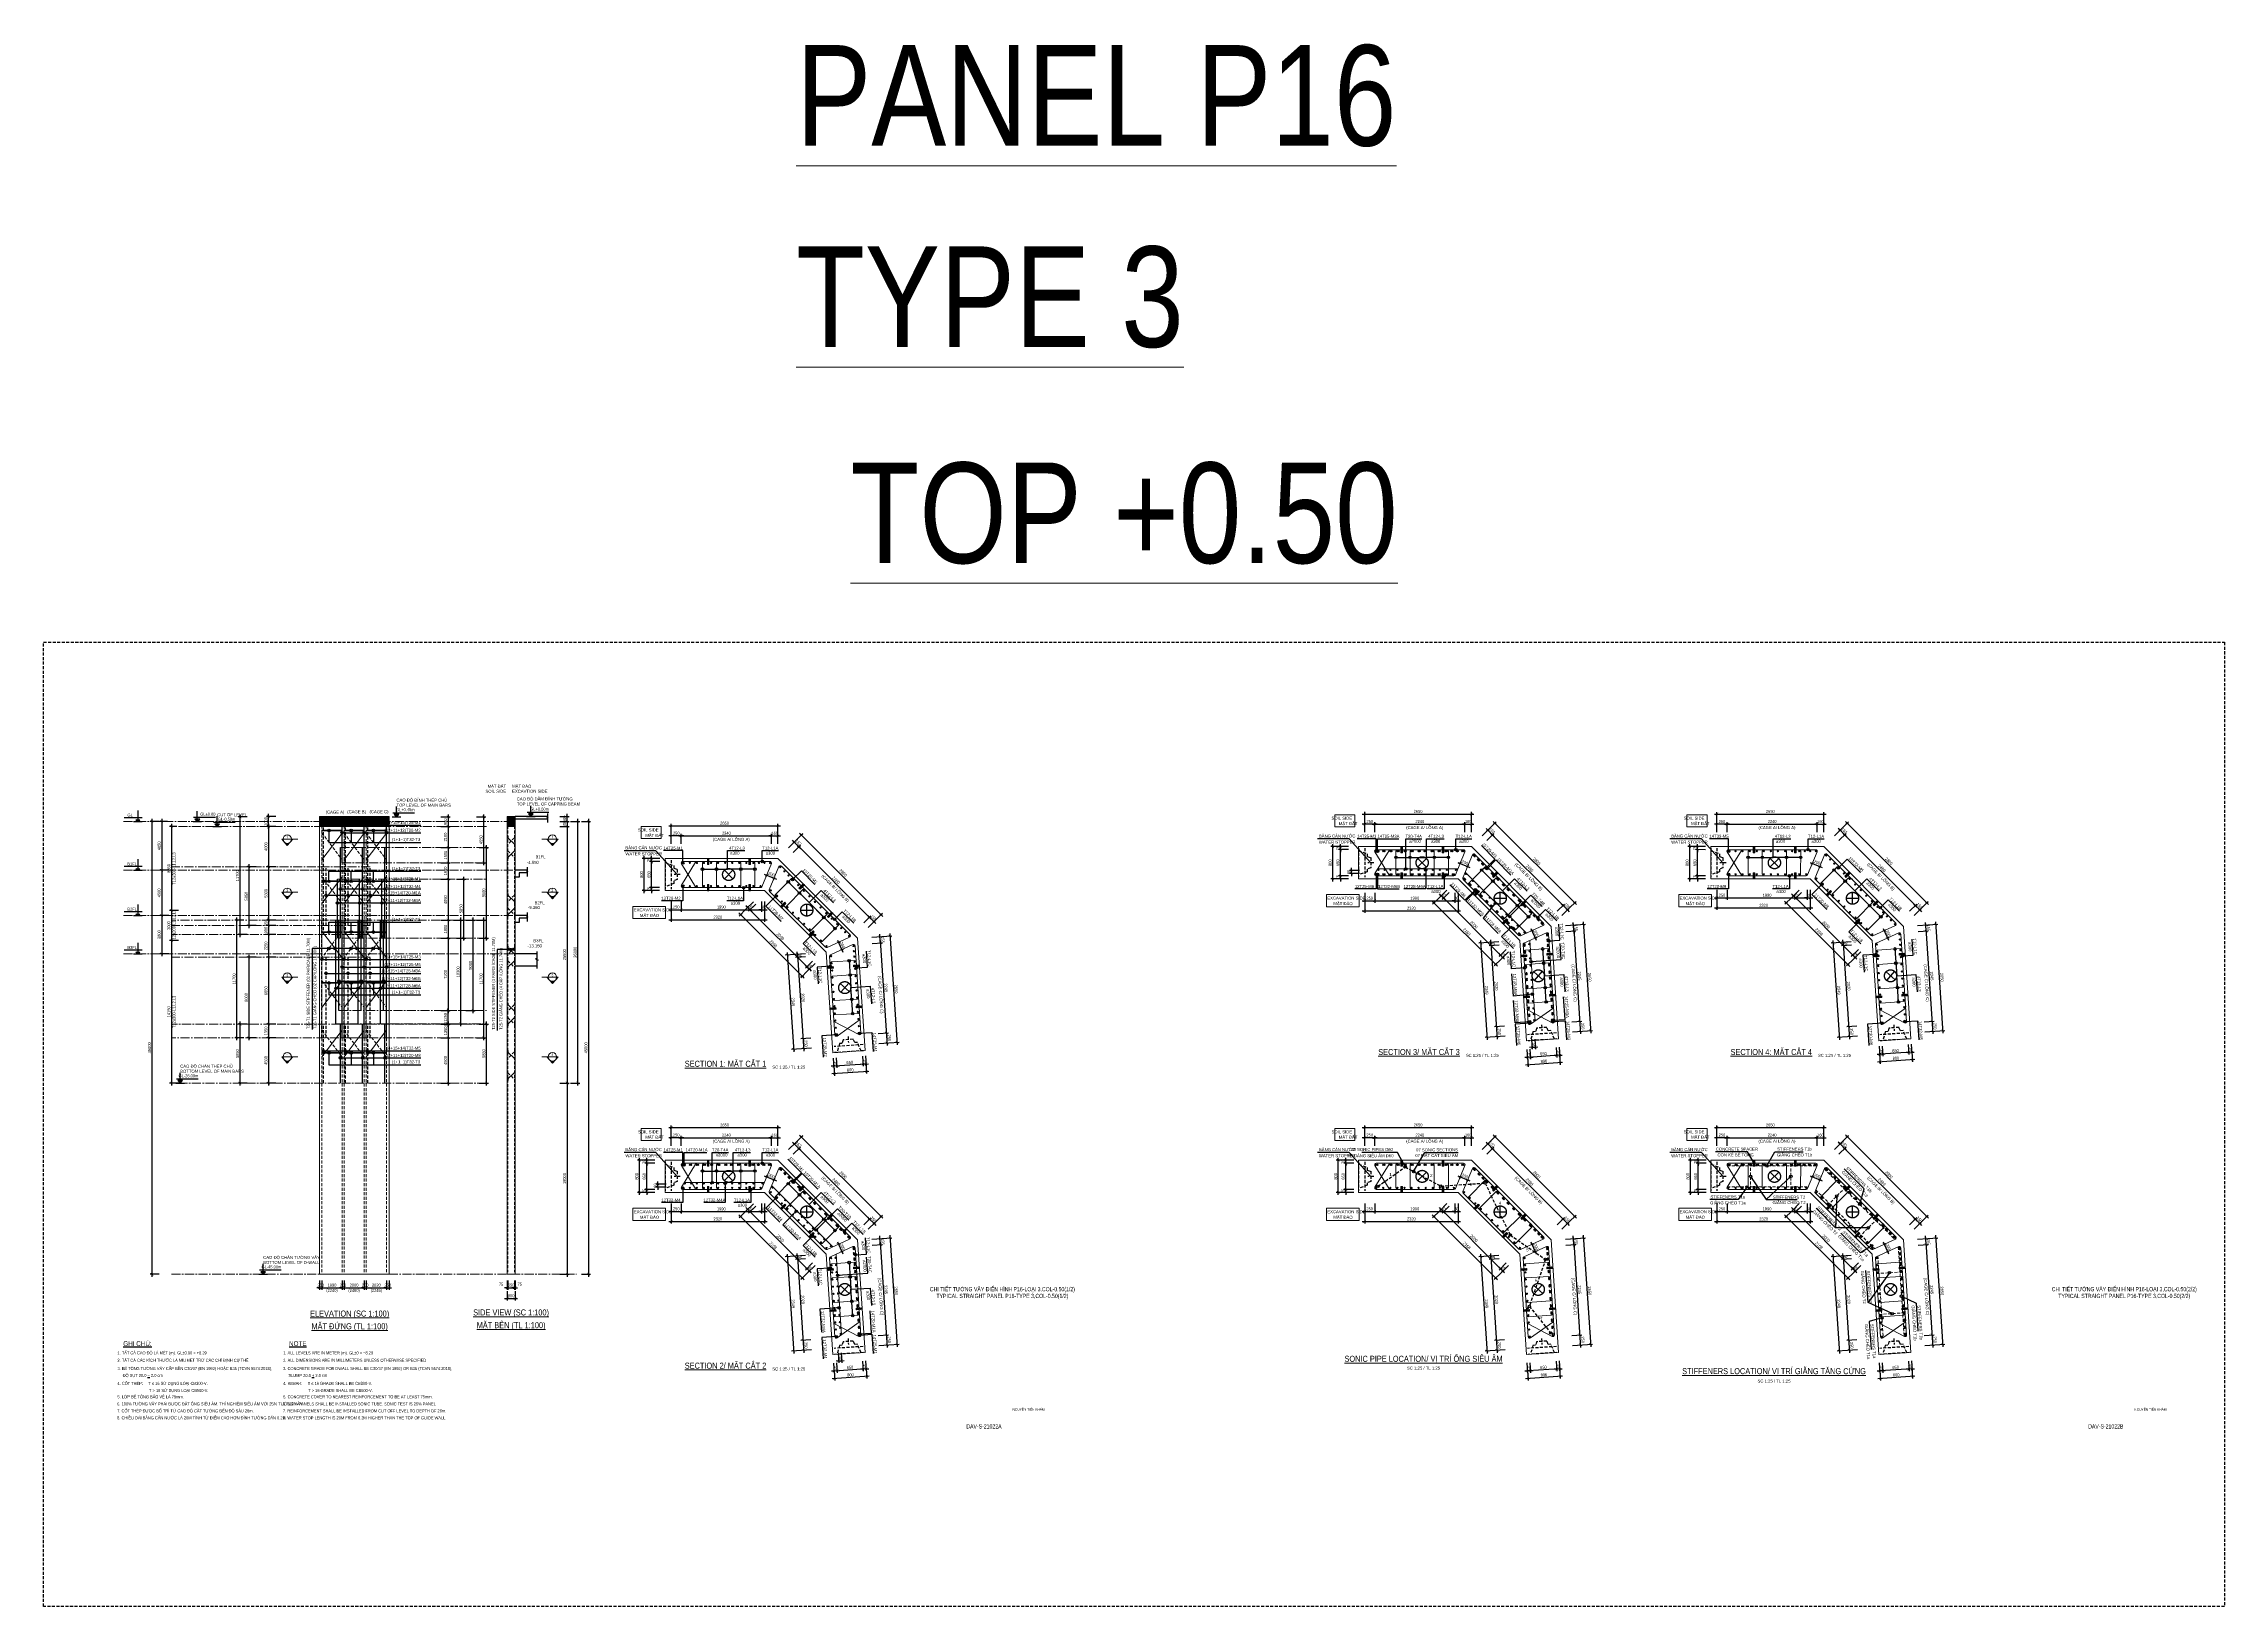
# Model space of a CAD drawing. Header units: millimetres. Extents: x 2611025 to 4139346, y -89870 to 101087.
# Drawn here: x 3123530 to 3340200, y -78018 to 77309 of the extents above; entities that cross this region are included whole.
import ezdxf
from ezdxf.enums import TextEntityAlignment as Align

# ---------------------------------------------------------------- set-up
doc = ezdxf.new("R2010")
doc.units = ezdxf.units.MM
doc.header["$LTSCALE"] = 1200
doc.header["$PDMODE"] = 35
for name, pattern in [('CENTER', [2, 1.25, -0.25, 0.25, -0.25]), ('CENTER2', [1.125, 0.75, -0.125, 0.125, -0.125]), ('CONTINOUS', [0]), ('HIDDEN', [0.375, 0.25, -0.125])]:
    doc.linetypes.add(name, pattern=pattern)
for name, color, linetype, lineweight in [('1', 9, 'Continuous', 13), ('5', 5, 'Continuous', 13), ('BOUND', 3, 'Continuous', 20), ('C1CO', 4, 'Continuous', 35), ('CODE', 3, 'Continuous', 15), ('CWS', 8, 'HIDDEN', 9), ('ENOTE', 2, 'Continuous', 15), ('GRID', 74, 'CENTER', 15), ('Grid line', 160, 'CENTER2', 5), ('HIDE', 8, 'HIDDEN', 13), ('K-THUOC', 1, 'Continuous', 18), ('LEADER', 8, 'Continuous', 9), ('MCT', 6, 'Continuous', 20), ('PIPE60', 1, 'Continuous', 25), ('S-Beam - Cont', 60, 'Continuous', 25), ('S-Text-25-Viet-Hor', 71, 'Continuous', 13), ('T1CO', 4, 'Continuous', 20), ('T1HI', 4, 'HIDDEN', 13), ('T2CO', 4, 'Continuous', 30), ('T2HI', 4, 'HIDDEN', 13), ('TCHI', 4, 'HIDDEN', 30), ('TEXTEN', 3, 'Continuous', 13), ('TEXTMA', 2, 'Continuous', 13), ('TEXTVN', 2, 'Continuous', 20), ('TIE', 4, 'Continuous', 13)]:
    doc.layers.add(name, color=color, linetype=linetype, lineweight=lineweight)
for name, color, linetype in [('CDC -TEXT KHUNG', 7, 'Continuous'), ('CDC.02.DIM', 1, 'Continuous'), ('CDC.04.HIDDEN', 8, 'HIDDEN'), ('CDC.06.TEXT', 2, 'Continuous'), ('CDC.10.HATCH', 251, 'Continuous'), ('CDC.11.NOTE', 8, 'Continuous'), ('CDC_06.TEXT', 2, 'Continuous'), ('MCSA', 5, 'HIDDEN'), ('MIE', 5, 'HIDDEN'), ('Q-Dim-line', 75, 'Continuous')]:
    doc.layers.add(name, color=color, linetype=linetype)
doc.styles.add('BIGTEXT', font='arial.ttf', dxfattribs={"width": 0.8})
doc.styles.add('DB_Arial', font='arial.ttf', dxfattribs={"width": 0.8})
doc.styles.add('KT CDC', font='arial.ttf', dxfattribs={"width": 0.85, "height": 200})
doc.styles.add('SMTEXT', font='arial.ttf', dxfattribs={"width": 0.75})
doc.styles.add('TEXTVN', font='VHELVCN.TTF', dxfattribs={"width": 0.8})
doc.dimstyles.new('BSV1-100', dxfattribs={"dimtxt": 300, "dimasz": 250, "dimexe": 200, "dimexo": 0, "dimgap": 108, "dimtad": 1, "dimdec": 0, "dimdsep": 46, "dimtxsty": 'SMTEXT', "dimblk": 'ARCHTICK', "dimcen": 100, "dimdle": 250, "dimclrd": 256, "dimclre": 256, "dimclrt": 1, "dimadec": 0, "dimazin": 0, "dimtfac": 1, "dimtdec": 0, "dimtix": 1, "dimtmove": 2, "dimatfit": 3, "dimfxl": 720, "dimfxlon": 1, "dimtolj": 1, "dimtzin": 0, "dimarcsym": 0})
doc.dimstyles.new('BSV25', dxfattribs={"dimtxt": 300, "dimasz": 250, "dimexe": 200, "dimexo": 0, "dimgap": 108, "dimtad": 1, "dimdec": 0, "dimlfac": 0.25, "dimdsep": 46, "dimtxsty": 'SMTEXT', "dimblk": 'ARCHTICK', "dimcen": 100, "dimdle": 250, "dimclrd": 256, "dimclre": 256, "dimclrt": 2, "dimadec": 0, "dimazin": 0, "dimtfac": 1, "dimtdec": 0, "dimtix": 1, "dimtmove": 2, "dimatfit": 3, "dimfxl": 800, "dimfxlon": 1, "dimtolj": 1, "dimtzin": 0, "dimarcsym": 0})

# ---------------------------------------------------------------- blocks, each defined once
blk = doc.blocks.new('cws800')
at = {"layer": 'CDC.04.HIDDEN'}
for p, q in [((-600, 1440), (-600, -1440)), ((0, 1440), (0, -1440))]:
    blk.add_line(p, q, dxfattribs=at)
for points in [[(-1500, 0), (-900, 0)], [(0, 1200), (-860, 888), (-860, 627), (-1200, 507), (-1200, -507), (-860, -627), (-860, -888), (0, -1200)]]:
    blk.add_lwpolyline(points, dxfattribs=at)
blk = doc.blocks.new('mct1')
at = {"lineweight": 9}
h = blk.add_hatch(color=256, dxfattribs=at)
h.dxf.hatch_style = 1
h.paths.add_polyline_path([(-16, 0, 1), (16, 0, 1)])
blk.add_circle((0, 0), 16, dxfattribs=at)
blk = doc.blocks.new('_ArchTick')
at = {"color": 0, "linetype": 'ByBlock', "const_width": 0.15}
blk.add_lwpolyline([(-0.5, -0.5), (0.5, 0.5)], dxfattribs=at)
blk = doc.blocks.new('*D626')
at = {"layer": 'CDC.02.DIM', "lineweight": -2, "transparency": 16777216}
for p, q in [((3195136, -5240), (3196337, -5737)), ((3195367, -5336), (3195291, -5520)), ((3196106, -5642), (3196030, -5826))]:
    blk.add_line(p, q, dxfattribs=at)
at = {"layer": 'Defpoints', "color": 0, "transparency": 16777216}
for p in [(3195367, -5336), (3196106, -5642), (3196106, -5642)]:
    blk.add_point(p, dxfattribs=at)
at = {"layer": 'CDC.02.DIM', "lineweight": -2, "transparency": 16777216, "xscale": 250, "yscale": 250, "zscale": 250}
for p, rotation in [((3195367, -5336), 157.5000000000861), ((3196106, -5642), 337.5000000000862)]:
    blk.add_blockref('_ArchTick', p, dxfattribs=dict(at, rotation=rotation))
at = {"layer": 'CDC.02.DIM', "color": 2, "transparency": 16777216, "insert": (3195837, -5247), "char_height": 300, "attachment_point": 5, "rotation": 337.5, "style": 'SMTEXT'}
blk.add_mtext('\\A1;200', dxfattribs=at)
blk = doc.blocks.new('*D627')
at = {"layer": 'CDC.02.DIM', "lineweight": -2, "transparency": 16777216}
for p, q in [((3202393, -11797), (3202930, -12981)), ((3202496, -12025), (3202678, -11942)), ((3202826, -12753), (3203008, -12671))]:
    blk.add_line(p, q, dxfattribs=at)
at = {"layer": 'Defpoints', "color": 0, "transparency": 16777216}
for p in [(3202496, -12025), (3202826, -12753), (3202826, -12753)]:
    blk.add_point(p, dxfattribs=at)
at = {"layer": 'CDC.02.DIM', "lineweight": -2, "transparency": 16777216, "xscale": 250, "yscale": 250, "zscale": 250}
for p, rotation in [((3202496, -12025), 114.3944449390051), ((3202826, -12753), 294.394444939005)]:
    blk.add_blockref('_ArchTick', p, dxfattribs=dict(at, rotation=rotation))
at = {"layer": 'CDC.02.DIM', "color": 2, "transparency": 16777216, "insert": (3202899, -12281), "char_height": 300, "attachment_point": 5, "rotation": 294.39444, "style": 'SMTEXT'}
blk.add_mtext('\\A1;200', dxfattribs=at)
blk = doc.blocks.new('*D496')
at = {"layer": 'CDC.02.DIM', "lineweight": -2, "transparency": 16777216}
for p, q in [((3185635, -434), (3196737, -434)), ((3185885, -1234), (3185885, -234)), ((3196487, -1234), (3196487, -234))]:
    blk.add_line(p, q, dxfattribs=at)
at = {"layer": 'Defpoints', "color": 0, "transparency": 16777216}
for p in [(3196487, -434), (3185885, -3678), (3196487, -3678)]:
    blk.add_point(p, dxfattribs=at)
at = {"layer": 'CDC.02.DIM', "lineweight": -2, "transparency": 16777216, "xscale": 250, "yscale": 250, "zscale": 250, "rotation": 180}
blk.add_blockref('_ArchTick', (3185885, -434), dxfattribs=at)
at = {"layer": 'CDC.02.DIM', "lineweight": -2, "transparency": 16777216, "xscale": 250, "yscale": 250, "zscale": 250}
blk.add_blockref('_ArchTick', (3196487, -434), dxfattribs=at)
at = {"layer": 'CDC.02.DIM', "color": 2, "transparency": 16777216, "insert": (3191186, -173), "char_height": 300, "attachment_point": 5, "style": 'SMTEXT'}
blk.add_mtext('\\A1;2650', dxfattribs=at)
blk = doc.blocks.new('*D497')
at = {"layer": 'CDC.02.DIM', "lineweight": -2, "transparency": 16777216}
for p, q in [((3185633, -9771), (3195411, -9771)), ((3185883, -8971), (3185883, -9971)), ((3195161, -8971), (3195161, -9971))]:
    blk.add_line(p, q, dxfattribs=at)
at = {"layer": 'Defpoints', "color": 0, "transparency": 16777216}
for p in [(3185883, -6719), (3195161, -6878), (3195161, -9771)]:
    blk.add_point(p, dxfattribs=at)
at = {"layer": 'CDC.02.DIM', "lineweight": -2, "transparency": 16777216, "xscale": 250, "yscale": 250, "zscale": 250, "rotation": 180}
blk.add_blockref('_ArchTick', (3185883, -9771), dxfattribs=at)
at = {"layer": 'CDC.02.DIM', "lineweight": -2, "transparency": 16777216, "xscale": 250, "yscale": 250, "zscale": 250}
blk.add_blockref('_ArchTick', (3195161, -9771), dxfattribs=at)
at = {"layer": 'CDC.02.DIM', "color": 2, "transparency": 16777216, "insert": (3190522, -9510), "char_height": 300, "attachment_point": 5, "style": 'SMTEXT'}
blk.add_mtext('\\A1;2320', dxfattribs=at)
blk = doc.blocks.new('*D498')
at = {"layer": 'CDC.02.DIM', "lineweight": -2, "transparency": 16777216}
for p, q in [((3186883, -7971), (3186883, -8971)), ((3194842, -7971), (3194842, -8971)), ((3186633, -8771), (3195092, -8771))]:
    blk.add_line(p, q, dxfattribs=at)
at = {"layer": 'Defpoints', "color": 0, "transparency": 16777216}
for p in [(3186883, -5719), (3194842, -6553), (3194842, -8771)]:
    blk.add_point(p, dxfattribs=at)
at = {"layer": 'CDC.02.DIM', "lineweight": -2, "transparency": 16777216, "xscale": 250, "yscale": 250, "zscale": 250, "rotation": 180}
blk.add_blockref('_ArchTick', (3186883, -8771), dxfattribs=at)
at = {"layer": 'CDC.02.DIM', "lineweight": -2, "transparency": 16777216, "xscale": 250, "yscale": 250, "zscale": 250}
blk.add_blockref('_ArchTick', (3194842, -8771), dxfattribs=at)
at = {"layer": 'CDC.02.DIM', "color": 2, "transparency": 16777216, "insert": (3190862, -8510), "char_height": 300, "attachment_point": 5, "style": 'SMTEXT'}
blk.add_mtext('\\A1;1990', dxfattribs=at)
blk = doc.blocks.new('*D499')
at = {"layer": 'CDC.02.DIM', "lineweight": -2, "transparency": 16777216}
for p, q in [((3185883, -7971), (3185883, -8971)), ((3186883, -7971), (3186883, -8971)), ((3185633, -8771), (3187133, -8771))]:
    blk.add_line(p, q, dxfattribs=at)
at = {"layer": 'Defpoints', "color": 0, "transparency": 16777216}
for p in [(3185883, -5723), (3186883, -5878), (3186883, -8771)]:
    blk.add_point(p, dxfattribs=at)
at = {"layer": 'CDC.02.DIM', "lineweight": -2, "transparency": 16777216, "xscale": 250, "yscale": 250, "zscale": 250, "rotation": 180}
blk.add_blockref('_ArchTick', (3185883, -8771), dxfattribs=at)
at = {"layer": 'CDC.02.DIM', "lineweight": -2, "transparency": 16777216, "xscale": 250, "yscale": 250, "zscale": 250}
blk.add_blockref('_ArchTick', (3186883, -8771), dxfattribs=at)
at = {"layer": 'CDC.02.DIM', "color": 2, "transparency": 16777216, "insert": (3186383, -8510), "char_height": 300, "attachment_point": 5, "style": 'SMTEXT'}
blk.add_mtext('\\A1;250', dxfattribs=at)
blk = doc.blocks.new('*D500')
at = {"layer": 'CDC.02.DIM', "lineweight": -2, "transparency": 16777216}
for p, q in [((3194842, -7971), (3194842, -8971)), ((3195161, -7971), (3195161, -8971)), ((3194842, -8771), (3194592, -8771)), ((3194842, -8771), (3195161, -8771)), ((3195161, -8771), (3195411, -8771))]:
    blk.add_line(p, q, dxfattribs=at)
at = {"layer": 'Defpoints', "color": 0, "transparency": 16777216}
for p in [(3194842, -6553), (3195161, -6878), (3195161, -8771)]:
    blk.add_point(p, dxfattribs=at)
at = {"layer": 'CDC.02.DIM', "lineweight": -2, "transparency": 16777216, "xscale": 250, "yscale": 250, "zscale": 250}
blk.add_blockref('_ArchTick', (3194842, -8771), dxfattribs=at)
at = {"layer": 'CDC.02.DIM', "lineweight": -2, "transparency": 16777216, "xscale": 250, "yscale": 250, "zscale": 250, "rotation": 180}
blk.add_blockref('_ArchTick', (3195161, -8771), dxfattribs=at)
at = {"layer": 'CDC.02.DIM', "color": 2, "transparency": 16777216, "insert": (3195001, -8510), "char_height": 300, "attachment_point": 5, "style": 'SMTEXT'}
blk.add_mtext('\\A1;80', dxfattribs=at)
blk = doc.blocks.new('*D501')
at = {"layer": 'CDC.02.DIM', "lineweight": -2, "transparency": 16777216}
for p, q in [((3186635, -1434), (3196096, -1434)), ((3186885, -2234), (3186885, -1234)), ((3195846, -2234), (3195846, -1234))]:
    blk.add_line(p, q, dxfattribs=at)
at = {"layer": 'Defpoints', "color": 0, "transparency": 16777216}
for p in [(3195846, -1434), (3186885, -3678), (3195846, -3678)]:
    blk.add_point(p, dxfattribs=at)
at = {"layer": 'CDC.02.DIM', "lineweight": -2, "transparency": 16777216, "xscale": 250, "yscale": 250, "zscale": 250, "rotation": 180}
blk.add_blockref('_ArchTick', (3186885, -1434), dxfattribs=at)
at = {"layer": 'CDC.02.DIM', "lineweight": -2, "transparency": 16777216, "xscale": 250, "yscale": 250, "zscale": 250}
blk.add_blockref('_ArchTick', (3195846, -1434), dxfattribs=at)
at = {"layer": 'CDC.02.DIM', "color": 2, "transparency": 16777216, "insert": (3191366, -1173), "char_height": 300, "attachment_point": 5, "style": 'SMTEXT'}
blk.add_mtext('\\A1;2240', dxfattribs=at)
blk = doc.blocks.new('*D502')
at = {"layer": 'CDC.02.DIM', "lineweight": -2, "transparency": 16777216}
for p, q in [((3187135, -1434), (3185634, -1434)), ((3185884, -2234), (3185884, -1234)), ((3186885, -2234), (3186885, -1234))]:
    blk.add_line(p, q, dxfattribs=at)
at = {"layer": 'Defpoints', "color": 0, "transparency": 16777216}
for p in [(3185884, -1434), (3185884, -4678), (3186885, -4678)]:
    blk.add_point(p, dxfattribs=at)
at = {"layer": 'CDC.02.DIM', "lineweight": -2, "transparency": 16777216, "xscale": 250, "yscale": 250, "zscale": 250, "rotation": 180}
blk.add_blockref('_ArchTick', (3185884, -1434), dxfattribs=at)
at = {"layer": 'CDC.02.DIM', "lineweight": -2, "transparency": 16777216, "xscale": 250, "yscale": 250, "zscale": 250}
blk.add_blockref('_ArchTick', (3186885, -1434), dxfattribs=at)
at = {"layer": 'CDC.02.DIM', "color": 2, "transparency": 16777216, "insert": (3186384, -1173), "char_height": 300, "attachment_point": 5, "style": 'SMTEXT'}
blk.add_mtext('\\A1;250', dxfattribs=at)
blk = doc.blocks.new('*D503')
at = {"layer": 'CDC.02.DIM', "lineweight": -2, "transparency": 16777216}
for p, q in [((3195846, -1434), (3195596, -1434)), ((3195846, -2234), (3195846, -1234)), ((3195846, -1434), (3196487, -1434)), ((3196487, -2234), (3196487, -1234)), ((3196487, -1434), (3196737, -1434))]:
    blk.add_line(p, q, dxfattribs=at)
at = {"layer": 'Defpoints', "color": 0, "transparency": 16777216}
for p in [(3196487, -1434), (3195846, -3678), (3196487, -3678)]:
    blk.add_point(p, dxfattribs=at)
at = {"layer": 'CDC.02.DIM', "lineweight": -2, "transparency": 16777216, "xscale": 250, "yscale": 250, "zscale": 250}
blk.add_blockref('_ArchTick', (3195846, -1434), dxfattribs=at)
at = {"layer": 'CDC.02.DIM', "lineweight": -2, "transparency": 16777216, "xscale": 250, "yscale": 250, "zscale": 250, "rotation": 180}
blk.add_blockref('_ArchTick', (3196487, -1434), dxfattribs=at)
at = {"layer": 'CDC.02.DIM', "color": 2, "transparency": 16777216, "insert": (3196167, -1173), "char_height": 300, "attachment_point": 5, "style": 'SMTEXT'}
blk.add_mtext('\\A1;160', dxfattribs=at)
blk = doc.blocks.new('*D504')
at = {"layer": 'CDC.02.DIM', "lineweight": -2, "transparency": 16777216}
for p, q in [((3198256, -1909), (3198963, -1202)), ((3198645, -1166), (3206918, -9440)), ((3206176, -9828), (3206883, -9121))]:
    blk.add_line(p, q, dxfattribs=at)
at = {"layer": 'Defpoints', "color": 0, "transparency": 16777216}
for p in [(3196487, -3678), (3206741, -9263), (3204406, -11598)]:
    blk.add_point(p, dxfattribs=at)
at = {"layer": 'CDC.02.DIM', "lineweight": -2, "transparency": 16777216, "xscale": 250, "yscale": 250, "zscale": 250}
for p, rotation in [((3198822, -1343), 135.0000000000034), ((3206741, -9263), 315.0000000000034)]:
    blk.add_blockref('_ArchTick', p, dxfattribs=dict(at, rotation=rotation))
at = {"layer": 'CDC.02.DIM', "color": 2, "transparency": 16777216, "insert": (3202966, -5118), "char_height": 300, "attachment_point": 5, "rotation": 315, "style": 'SMTEXT'}
blk.add_mtext('\\A1;2800', dxfattribs=at)
blk = doc.blocks.new('*D505')
at = {"layer": 'CDC.02.DIM', "lineweight": -2, "transparency": 16777216}
for p, q in [((3198008, -3076), (3198716, -2368)), ((3198397, -2333), (3205765, -9701)), ((3205023, -10090), (3205730, -9383))]:
    blk.add_line(p, q, dxfattribs=at)
at = {"layer": 'Defpoints', "color": 0, "transparency": 16777216}
for p in [(3196687, -4397), (3205588, -9524), (3203703, -11410)]:
    blk.add_point(p, dxfattribs=at)
at = {"layer": 'CDC.02.DIM', "lineweight": -2, "transparency": 16777216, "xscale": 250, "yscale": 250, "zscale": 250}
for p, rotation in [((3198574, -2510), 135.0000000000034), ((3205588, -9524), 315.0000000000034)]:
    blk.add_blockref('_ArchTick', p, dxfattribs=dict(at, rotation=rotation))
at = {"layer": 'CDC.02.DIM', "color": 2, "transparency": 16777216, "insert": (3202266, -5832), "char_height": 300, "attachment_point": 5, "rotation": 315, "style": 'SMTEXT'}
blk.add_mtext('\\A1;2480', dxfattribs=at)
blk = doc.blocks.new('*D506')
at = {"layer": 'CDC.02.DIM', "lineweight": -2, "transparency": 16777216}
for p, q in [((3197549, -2616), (3198256, -1909)), ((3198115, -2050), (3197938, -1873)), ((3198574, -2510), (3198115, -2050)), ((3198008, -3076), (3198716, -2368)), ((3198574, -2510), (3198751, -2687))]:
    blk.add_line(p, q, dxfattribs=at)
at = {"layer": 'Defpoints', "color": 0, "transparency": 16777216}
for p in [(3198115, -2050), (3196487, -3678), (3196687, -4397)]:
    blk.add_point(p, dxfattribs=at)
at = {"layer": 'CDC.02.DIM', "lineweight": -2, "transparency": 16777216, "xscale": 250, "yscale": 250, "zscale": 250}
for p, rotation in [((3198115, -2050), 315.0000000000034), ((3198574, -2510), 135.0000000000034)]:
    blk.add_blockref('_ArchTick', p, dxfattribs=dict(at, rotation=rotation))
at = {"layer": 'CDC.02.DIM', "color": 2, "transparency": 16777216, "insert": (3198529, -2095), "char_height": 300, "attachment_point": 5, "rotation": 315, "style": 'SMTEXT'}
blk.add_mtext('\\A1;162', dxfattribs=at)
blk = doc.blocks.new('*D507')
at = {"layer": 'CDC.02.DIM', "lineweight": -2, "transparency": 16777216}
for p, q in [((3205023, -10090), (3205730, -9383)), ((3205588, -9524), (3205412, -9347)), ((3205468, -10536), (3206176, -9828)), ((3205588, -9524), (3206034, -9970)), ((3206034, -9970), (3206211, -10147))]:
    blk.add_line(p, q, dxfattribs=at)
at = {"layer": 'Defpoints', "color": 0, "transparency": 16777216}
for p in [(3206034, -9970), (3203703, -11410), (3204406, -11598)]:
    blk.add_point(p, dxfattribs=at)
at = {"layer": 'CDC.02.DIM', "lineweight": -2, "transparency": 16777216, "xscale": 250, "yscale": 250, "zscale": 250}
for p, rotation in [((3205588, -9524), 315.0000000000034), ((3206034, -9970), 135.0000000000034)]:
    blk.add_blockref('_ArchTick', p, dxfattribs=dict(at, rotation=rotation))
at = {"layer": 'CDC.02.DIM', "color": 2, "transparency": 16777216, "insert": (3205996, -9562), "char_height": 300, "attachment_point": 5, "rotation": 315, "style": 'SMTEXT'}
blk.add_mtext('\\A1;158', dxfattribs=at)
blk = doc.blocks.new('*D508')
at = {"layer": 'CDC.02.DIM', "lineweight": -2, "transparency": 16777216}
for p, q in [((3192598, -9088), (3199083, -15573)), ((3193341, -8699), (3192633, -9406)), ((3199472, -14830), (3198765, -15537))]:
    blk.add_line(p, q, dxfattribs=at)
at = {"layer": 'Defpoints', "color": 0, "transparency": 16777216}
for p in [(3195161, -6878), (3201293, -13010), (3198906, -15396)]:
    blk.add_point(p, dxfattribs=at)
at = {"layer": 'CDC.02.DIM', "lineweight": -2, "transparency": 16777216, "xscale": 250, "yscale": 250, "zscale": 250}
for p, rotation in [((3192775, -9264), 135.0000000000034), ((3198906, -15396), 315.0000000000034)]:
    blk.add_blockref('_ArchTick', p, dxfattribs=dict(at, rotation=rotation))
at = {"layer": 'CDC.02.DIM', "color": 2, "transparency": 16777216, "insert": (3196025, -12146), "char_height": 300, "attachment_point": 5, "rotation": 315, "style": 'SMTEXT'}
blk.add_mtext('\\A1;2168', dxfattribs=at)
blk = doc.blocks.new('*D509')
at = {"layer": 'CDC.02.DIM', "lineweight": -2, "transparency": 16777216}
for p, q in [((3193540, -8615), (3199551, -14626)), ((3194282, -8226), (3193575, -8933)), ((3199939, -13884), (3199232, -14591))]:
    blk.add_line(p, q, dxfattribs=at)
at = {"layer": 'Defpoints', "color": 0, "transparency": 16777216}
for p in [(3195626, -6883), (3201284, -12539), (3199374, -14449)]:
    blk.add_point(p, dxfattribs=at)
at = {"layer": 'CDC.02.DIM', "lineweight": -2, "transparency": 16777216, "xscale": 250, "yscale": 250, "zscale": 250}
for p, rotation in [((3193716, -8792), 135.0000000000034), ((3199374, -14449), 315.0000000000034)]:
    blk.add_blockref('_ArchTick', p, dxfattribs=dict(at, rotation=rotation))
at = {"layer": 'CDC.02.DIM', "color": 2, "transparency": 16777216, "insert": (3196730, -11436), "char_height": 300, "attachment_point": 5, "rotation": 315, "style": 'SMTEXT'}
blk.add_mtext('\\A1;2000', dxfattribs=at)
blk = doc.blocks.new('*D510')
at = {"layer": 'CDC.02.DIM', "lineweight": -2, "transparency": 16777216}
for p, q in [((3199374, -14449), (3199197, -14272)), ((3199939, -13884), (3199232, -14591)), ((3199374, -14449), (3199614, -14689)), ((3200179, -14123), (3199472, -14830)), ((3199614, -14689), (3199790, -14866))]:
    blk.add_line(p, q, dxfattribs=at)
at = {"layer": 'Defpoints', "color": 0, "transparency": 16777216}
for p in [(3201284, -12539), (3199614, -14689), (3201293, -13010)]:
    blk.add_point(p, dxfattribs=at)
at = {"layer": 'CDC.02.DIM', "lineweight": -2, "transparency": 16777216, "xscale": 250, "yscale": 250, "zscale": 250}
for p, rotation in [((3199374, -14449), 315.0000000000034), ((3199614, -14689), 135.0000000000034)]:
    blk.add_blockref('_ArchTick', p, dxfattribs=dict(at, rotation=rotation))
at = {"layer": 'CDC.02.DIM', "color": 2, "transparency": 16777216, "insert": (3199678, -14384), "char_height": 300, "attachment_point": 5, "rotation": 315, "style": 'SMTEXT'}
blk.add_mtext('\\A1;85', dxfattribs=at)
blk = doc.blocks.new('*D511')
at = {"layer": 'CDC.02.DIM', "lineweight": -2, "transparency": 16777216}
for p, q in [((3193482, -8557), (3193305, -8381)), ((3194048, -7992), (3193341, -8699)), ((3193482, -8557), (3193716, -8792)), ((3194282, -8226), (3193575, -8933)), ((3193716, -8792), (3193893, -8969))]:
    blk.add_line(p, q, dxfattribs=at)
at = {"layer": 'Defpoints', "color": 0, "transparency": 16777216}
for p in [(3195161, -6878), (3195626, -6883), (3193716, -8792)]:
    blk.add_point(p, dxfattribs=at)
at = {"layer": 'CDC.02.DIM', "lineweight": -2, "transparency": 16777216, "xscale": 250, "yscale": 250, "zscale": 250}
for p, rotation in [((3193482, -8557), 315.0000000000034), ((3193716, -8792), 135.0000000000034)]:
    blk.add_blockref('_ArchTick', p, dxfattribs=dict(at, rotation=rotation))
at = {"layer": 'CDC.02.DIM', "color": 2, "transparency": 16777216, "insert": (3193784, -8490), "char_height": 300, "attachment_point": 5, "rotation": 315, "style": 'SMTEXT'}
blk.add_mtext('\\A1;83', dxfattribs=at)
blk = doc.blocks.new('*D512')
at = {"layer": 'CDC.02.DIM', "lineweight": -2, "transparency": 16777216}
for p, q in [((3206823, -11438), (3207821, -11372)), ((3207605, -11136), (3208338, -22211)), ((3207523, -22015), (3208521, -21949))]:
    blk.add_line(p, q, dxfattribs=at)
at = {"layer": 'Defpoints', "color": 0, "transparency": 16777216}
for p in [(3204406, -11598), (3205107, -22175), (3208321, -21962)]:
    blk.add_point(p, dxfattribs=at)
at = {"layer": 'CDC.02.DIM', "lineweight": -2, "transparency": 16777216, "xscale": 250, "yscale": 250, "zscale": 250}
for p, rotation in [((3207621, -11385), 93.78674715767883), ((3208321, -21962), 273.7867471576789)]:
    blk.add_blockref('_ArchTick', p, dxfattribs=dict(at, rotation=rotation))
at = {"layer": 'CDC.02.DIM', "color": 2, "transparency": 16777216, "insert": (3208232, -16656), "char_height": 300, "attachment_point": 5, "rotation": 273.78675, "style": 'SMTEXT'}
blk.add_mtext('\\A1;2650', dxfattribs=at)
blk = doc.blocks.new('*D513')
at = {"layer": 'CDC.02.DIM', "lineweight": -2, "transparency": 16777216}
for p, q in [((3205866, -12123), (3206864, -12057)), ((3206648, -11821), (3207274, -21279)), ((3206459, -21083), (3207457, -21017))]:
    blk.add_line(p, q, dxfattribs=at)
at = {"layer": 'Defpoints', "color": 0, "transparency": 16777216}
for p in [(3204083, -12241), (3204043, -21243), (3207257, -21030)]:
    blk.add_point(p, dxfattribs=at)
at = {"layer": 'CDC.02.DIM', "lineweight": -2, "transparency": 16777216, "xscale": 250, "yscale": 250, "zscale": 250}
for p, rotation in [((3206664, -12070), 93.78674715767883), ((3207257, -21030), 273.7867471576789)]:
    blk.add_blockref('_ArchTick', p, dxfattribs=dict(at, rotation=rotation))
at = {"layer": 'CDC.02.DIM', "color": 2, "transparency": 16777216, "insert": (3207221, -16533), "char_height": 300, "attachment_point": 5, "rotation": 273.78675, "style": 'SMTEXT'}
blk.add_mtext('\\A1;2245', dxfattribs=at)
blk = doc.blocks.new('*D514')
at = {"layer": 'CDC.02.DIM', "lineweight": -2, "transparency": 16777216}
for p, q in [((3206459, -21083), (3207457, -21017)), ((3207241, -20781), (3207340, -22277)), ((3206525, -22081), (3207523, -22015))]:
    blk.add_line(p, q, dxfattribs=at)
at = {"layer": 'Defpoints', "color": 0, "transparency": 16777216}
for p in [(3204043, -21243), (3204109, -22241), (3207323, -22028)]:
    blk.add_point(p, dxfattribs=at)
at = {"layer": 'CDC.02.DIM', "lineweight": -2, "transparency": 16777216, "xscale": 250, "yscale": 250, "zscale": 250}
for p, rotation in [((3207257, -21030), 93.78674715767883), ((3207323, -22028), 273.7867471576789)]:
    blk.add_blockref('_ArchTick', p, dxfattribs=dict(at, rotation=rotation))
at = {"layer": 'CDC.02.DIM', "color": 2, "transparency": 16777216, "insert": (3207551, -21512), "char_height": 300, "attachment_point": 5, "rotation": 273.78675, "style": 'SMTEXT'}
blk.add_mtext('\\A1;250', dxfattribs=at)
blk = doc.blocks.new('*D515')
at = {"layer": 'CDC.02.DIM', "lineweight": -2, "transparency": 16777216}
for p, q in [((3205825, -11504), (3206823, -11438)), ((3205866, -12123), (3206864, -12057)), ((3206623, -11451), (3206607, -11202)), ((3206664, -12070), (3206623, -11451)), ((3206664, -12070), (3206681, -12320))]:
    blk.add_line(p, q, dxfattribs=at)
at = {"layer": 'Defpoints', "color": 0, "transparency": 16777216}
for p in [(3204083, -12241), (3204406, -11598), (3206623, -11451)]:
    blk.add_point(p, dxfattribs=at)
at = {"layer": 'CDC.02.DIM', "lineweight": -2, "transparency": 16777216, "xscale": 250, "yscale": 250, "zscale": 250}
for p, rotation in [((3206623, -11451), 273.7867471576789), ((3206664, -12070), 93.78674715767883)]:
    blk.add_blockref('_ArchTick', p, dxfattribs=dict(at, rotation=rotation))
at = {"layer": 'CDC.02.DIM', "color": 2, "transparency": 16777216, "insert": (3206904, -11743), "char_height": 300, "attachment_point": 5, "rotation": 273.78675, "style": 'SMTEXT'}
blk.add_mtext('\\A1;155', dxfattribs=at)
blk = doc.blocks.new('*D516')
at = {"layer": 'CDC.02.DIM', "lineweight": -2, "transparency": 16777216}
for p, q in [((3198221, -13213), (3197223, -13279)), ((3197406, -13016), (3198060, -22892)), ((3198842, -22589), (3197844, -22655))]:
    blk.add_line(p, q, dxfattribs=at)
at = {"layer": 'Defpoints', "color": 0, "transparency": 16777216}
for p in [(3201293, -13010), (3198043, -22642), (3201913, -22386)]:
    blk.add_point(p, dxfattribs=at)
at = {"layer": 'CDC.02.DIM', "lineweight": -2, "transparency": 16777216, "xscale": 250, "yscale": 250, "zscale": 250}
for p, rotation in [((3197423, -13266), 93.78674715767883), ((3198043, -22642), 273.7867471576789)]:
    blk.add_blockref('_ArchTick', p, dxfattribs=dict(at, rotation=rotation))
at = {"layer": 'CDC.02.DIM', "color": 2, "transparency": 16777216, "insert": (3197994, -17937), "char_height": 300, "attachment_point": 5, "rotation": 273.78675, "style": 'SMTEXT'}
blk.add_mtext('\\A1;2349', dxfattribs=at)
blk = doc.blocks.new('*D517')
at = {"layer": 'CDC.02.DIM', "lineweight": -2, "transparency": 16777216}
for p, q in [((3199240, -13465), (3198242, -13531)), ((3198425, -13268), (3198992, -21828)), ((3199773, -21525), (3198776, -21592))]:
    blk.add_line(p, q, dxfattribs=at)
at = {"layer": 'Defpoints', "color": 0, "transparency": 16777216}
for p in [(3201314, -13328), (3198975, -21578), (3201847, -21388)]:
    blk.add_point(p, dxfattribs=at)
at = {"layer": 'CDC.02.DIM', "lineweight": -2, "transparency": 16777216, "xscale": 250, "yscale": 250, "zscale": 250}
for p, rotation in [((3198442, -13518), 93.78674715767883), ((3198975, -21578), 273.7867471576789)]:
    blk.add_blockref('_ArchTick', p, dxfattribs=dict(at, rotation=rotation))
at = {"layer": 'CDC.02.DIM', "color": 2, "transparency": 16777216, "insert": (3198969, -17531), "char_height": 300, "attachment_point": 5, "rotation": 273.78675, "style": 'SMTEXT'}
blk.add_mtext('\\A1;2020', dxfattribs=at)
blk = doc.blocks.new('*D518')
at = {"layer": 'CDC.02.DIM', "lineweight": -2, "transparency": 16777216}
for p, q in [((3199773, -21525), (3198776, -21592)), ((3198959, -21329), (3199058, -22826)), ((3199839, -22523), (3198842, -22589))]:
    blk.add_line(p, q, dxfattribs=at)
at = {"layer": 'Defpoints', "color": 0, "transparency": 16777216}
for p in [(3201847, -21388), (3199041, -22576), (3201913, -22386)]:
    blk.add_point(p, dxfattribs=at)
at = {"layer": 'CDC.02.DIM', "lineweight": -2, "transparency": 16777216, "xscale": 250, "yscale": 250, "zscale": 250}
for p, rotation in [((3198975, -21578), 93.78674715767883), ((3199041, -22576), 273.7867471576789)]:
    blk.add_blockref('_ArchTick', p, dxfattribs=dict(at, rotation=rotation))
at = {"layer": 'CDC.02.DIM', "color": 2, "transparency": 16777216, "insert": (3199269, -22060), "char_height": 300, "attachment_point": 5, "rotation": 273.78675, "style": 'SMTEXT'}
blk.add_mtext('\\A1;250', dxfattribs=at)
blk = doc.blocks.new('*D519')
at = {"layer": 'CDC.02.DIM', "lineweight": -2, "transparency": 16777216}
for p, q in [((3198421, -13200), (3198404, -12950)), ((3199219, -13147), (3198221, -13213)), ((3199240, -13465), (3198242, -13531)), ((3198442, -13518), (3198421, -13200)), ((3198442, -13518), (3198458, -13767))]:
    blk.add_line(p, q, dxfattribs=at)
at = {"layer": 'Defpoints', "color": 0, "transparency": 16777216}
for p in [(3198421, -13200), (3201293, -13010), (3201314, -13328)]:
    blk.add_point(p, dxfattribs=at)
at = {"layer": 'CDC.02.DIM', "lineweight": -2, "transparency": 16777216, "xscale": 250, "yscale": 250, "zscale": 250}
for p, rotation in [((3198421, -13200), 273.7867471576789), ((3198442, -13518), 93.78674715767883)]:
    blk.add_blockref('_ArchTick', p, dxfattribs=dict(at, rotation=rotation))
at = {"layer": 'CDC.02.DIM', "color": 2, "transparency": 16777216, "insert": (3198692, -13342), "char_height": 300, "attachment_point": 5, "rotation": 273.78675, "style": 'SMTEXT'}
blk.add_mtext('\\A1;80', dxfattribs=at)
blk = doc.blocks.new('*D520')
at = {"layer": 'CDC.02.DIM', "lineweight": -2, "transparency": 16777216}
for p, q in [((3183988, -3678), (3182988, -3677)), ((3183186, -7127), (3183189, -3427)), ((3183986, -6878), (3182986, -6877))]:
    blk.add_line(p, q, dxfattribs=at)
at = {"layer": 'Defpoints', "color": 0, "transparency": 16777216}
for p in [(3183188, -3677), (3185285, -3679), (3185283, -6879)]:
    blk.add_point(p, dxfattribs=at)
at = {"layer": 'CDC.02.DIM', "lineweight": -2, "transparency": 16777216, "xscale": 250, "yscale": 250, "zscale": 250}
for p, rotation in [((3183188, -3677), 89.96419014294348), ((3183186, -6877), 269.9641901429435)]:
    blk.add_blockref('_ArchTick', p, dxfattribs=dict(at, rotation=rotation))
at = {"layer": 'CDC.02.DIM', "color": 2, "transparency": 16777216, "insert": (3182926, -5277), "char_height": 300, "attachment_point": 5, "rotation": 89.96419, "style": 'SMTEXT'}
blk.add_mtext('\\A1;800', dxfattribs=at)
blk = doc.blocks.new('*D521')
at = {"layer": 'CDC.02.DIM', "lineweight": -2, "transparency": 16777216}
for p, q in [((3183937, -6578), (3183937, -6328)), ((3184736, -6878), (3183736, -6877)), ((3184737, -6578), (3183737, -6578)), ((3183936, -6877), (3183937, -6578)), ((3183936, -6877), (3183936, -7127))]:
    blk.add_line(p, q, dxfattribs=at)
at = {"layer": 'Defpoints', "color": 0, "transparency": 16777216}
for p in [(3183937, -6578), (3185283, -6579), (3185283, -6878)]:
    blk.add_point(p, dxfattribs=at)
at = {"layer": 'CDC.02.DIM', "lineweight": -2, "transparency": 16777216, "xscale": 250, "yscale": 250, "zscale": 250}
for p, rotation in [((3183937, -6578), 269.9641901429435), ((3183936, -6877), 89.96419014294348)]:
    blk.add_blockref('_ArchTick', p, dxfattribs=dict(at, rotation=rotation))
at = {"layer": 'CDC.02.DIM', "color": 2, "transparency": 16777216, "insert": (3183676, -6727), "char_height": 300, "attachment_point": 5, "rotation": 89.96419, "style": 'SMTEXT'}
blk.add_mtext('\\A1;75', dxfattribs=at)
blk = doc.blocks.new('*D522')
at = {"layer": 'CDC.02.DIM', "lineweight": -2, "transparency": 16777216}
for p, q in [((3184738, -3978), (3183738, -3977)), ((3183936, -6827), (3183938, -3727)), ((3184737, -6578), (3183737, -6577))]:
    blk.add_line(p, q, dxfattribs=at)
at = {"layer": 'Defpoints', "color": 0, "transparency": 16777216}
for p in [(3183938, -3977), (3185285, -3978), (3185283, -6578)]:
    blk.add_point(p, dxfattribs=at)
at = {"layer": 'CDC.02.DIM', "lineweight": -2, "transparency": 16777216, "xscale": 250, "yscale": 250, "zscale": 250}
for p, rotation in [((3183938, -3977), 89.96419014294348), ((3183937, -6577), 269.9641901429435)]:
    blk.add_blockref('_ArchTick', p, dxfattribs=dict(at, rotation=rotation))
at = {"layer": 'CDC.02.DIM', "color": 2, "transparency": 16777216, "insert": (3183676, -5277), "char_height": 300, "attachment_point": 5, "rotation": 89.96419, "style": 'SMTEXT'}
blk.add_mtext('\\A1;650', dxfattribs=at)
blk = doc.blocks.new('*D523')
at = {"layer": 'CDC.02.DIM', "lineweight": -2, "transparency": 16777216}
for p, q in [((3184738, -3678), (3183738, -3677)), ((3184738, -3978), (3183738, -3977)), ((3183938, -3677), (3183939, -3427)), ((3183938, -3977), (3183938, -3677)), ((3183938, -3977), (3183938, -4227))]:
    blk.add_line(p, q, dxfattribs=at)
at = {"layer": 'Defpoints', "color": 0, "transparency": 16777216}
for p in [(3183938, -3677), (3185285, -3678), (3185285, -3978)]:
    blk.add_point(p, dxfattribs=at)
at = {"layer": 'CDC.02.DIM', "lineweight": -2, "transparency": 16777216, "xscale": 250, "yscale": 250, "zscale": 250}
for p, rotation in [((3183938, -3977), 89.96419014294348), ((3183938, -3677), 269.9641901429435)]:
    blk.add_blockref('_ArchTick', p, dxfattribs=dict(at, rotation=rotation))
at = {"layer": 'CDC.02.DIM', "color": 2, "transparency": 16777216, "insert": (3183678, -3827), "char_height": 300, "attachment_point": 5, "rotation": 89.96419, "style": 'SMTEXT'}
blk.add_mtext('\\A1;75', dxfattribs=at)
blk = doc.blocks.new('tremie')
at = {"layer": 'MIE', "color": 74, "ltscale": 1000}
for p, q in [((424, -424), (-424, 424)), ((424, 424), (-424, -424))]:
    blk.add_line(p, q, dxfattribs=at)
at = {"layer": 'MIE', "ltscale": 500}
blk.add_circle((0, 0), 600, dxfattribs=at)
blk = doc.blocks.new('*D524')
at = {"layer": 'CDC.02.DIM', "lineweight": -2, "transparency": 16777216}
for p, q in [((3205534, -24842), (3201842, -25087)), ((3202039, -24272), (3202105, -25270)), ((3205232, -24060), (3205298, -25058))]:
    blk.add_line(p, q, dxfattribs=at)
at = {"layer": 'Defpoints', "color": 0, "transparency": 16777216}
for p in [(3201953, -22985), (3205146, -22773), (3202091, -25070)]:
    blk.add_point(p, dxfattribs=at)
at = {"layer": 'CDC.02.DIM', "lineweight": -2, "transparency": 16777216, "xscale": 250, "yscale": 250, "zscale": 250}
for p, rotation in [((3202091, -25070), 183.7888898762724), ((3205284, -24859), 3.788889876272385)]:
    blk.add_blockref('_ArchTick', p, dxfattribs=dict(at, rotation=rotation))
at = {"layer": 'CDC.02.DIM', "color": 2, "transparency": 16777216, "insert": (3203671, -24704), "char_height": 300, "attachment_point": 5, "rotation": 3.78889, "style": 'SMTEXT'}
blk.add_mtext('\\A1;800', dxfattribs=at)
blk = doc.blocks.new('*D525')
at = {"layer": 'CDC.02.DIM', "lineweight": -2, "transparency": 16777216}
for p, q in [((3204883, -23332), (3204949, -24330)), ((3205182, -23312), (3205248, -24310)), ((3204936, -24130), (3204686, -24147)), ((3205234, -24110), (3204936, -24130)), ((3205234, -24110), (3205484, -24094))]:
    blk.add_line(p, q, dxfattribs=at)
at = {"layer": 'Defpoints', "color": 0, "transparency": 16777216}
for p in [(3204847, -22793), (3205146, -22773), (3204936, -24130)]:
    blk.add_point(p, dxfattribs=at)
at = {"layer": 'CDC.02.DIM', "lineweight": -2, "transparency": 16777216, "xscale": 250, "yscale": 250, "zscale": 250}
for p, rotation in [((3204936, -24130), 3.788889876272409), ((3205234, -24110), 183.7888898762724)]:
    blk.add_blockref('_ArchTick', p, dxfattribs=dict(at, rotation=rotation))
at = {"layer": 'CDC.02.DIM', "color": 2, "transparency": 16777216, "insert": (3205068, -23860), "char_height": 300, "attachment_point": 5, "rotation": 3.78889, "style": 'SMTEXT'}
blk.add_mtext('\\A1;75', dxfattribs=at)
blk = doc.blocks.new('*D526')
at = {"layer": 'CDC.02.DIM', "lineweight": -2, "transparency": 16777216}
for p, q in [((3202288, -23504), (3202354, -24502)), ((3204882, -23332), (3204948, -24330)), ((3205185, -24114), (3202091, -24319))]:
    blk.add_line(p, q, dxfattribs=at)
at = {"layer": 'Defpoints', "color": 0, "transparency": 16777216}
for p in [(3202252, -22965), (3204847, -22793), (3202341, -24302)]:
    blk.add_point(p, dxfattribs=at)
at = {"layer": 'CDC.02.DIM', "lineweight": -2, "transparency": 16777216, "xscale": 250, "yscale": 250, "zscale": 250}
for p, rotation in [((3202341, -24302), 183.7888898762724), ((3204935, -24130), 3.788889876272385)]:
    blk.add_blockref('_ArchTick', p, dxfattribs=dict(at, rotation=rotation))
at = {"layer": 'CDC.02.DIM', "color": 2, "transparency": 16777216, "insert": (3203621, -23956), "char_height": 300, "attachment_point": 5, "rotation": 3.78889, "style": 'SMTEXT'}
blk.add_mtext('\\A1;650', dxfattribs=at)
blk = doc.blocks.new('*D527')
at = {"layer": 'CDC.02.DIM', "lineweight": -2, "transparency": 16777216}
for p, q in [((3201989, -23524), (3202055, -24521)), ((3202288, -23504), (3202354, -24502)), ((3202041, -24322), (3201792, -24338)), ((3202341, -24302), (3202041, -24322)), ((3202341, -24302), (3202590, -24286))]:
    blk.add_line(p, q, dxfattribs=at)
at = {"layer": 'Defpoints', "color": 0, "transparency": 16777216}
for p in [(3201953, -22985), (3202252, -22965), (3202041, -24322)]:
    blk.add_point(p, dxfattribs=at)
at = {"layer": 'CDC.02.DIM', "lineweight": -2, "transparency": 16777216, "xscale": 250, "yscale": 250, "zscale": 250}
for p, rotation in [((3202041, -24322), 3.788889876272409), ((3202341, -24302), 183.7888898762724)]:
    blk.add_blockref('_ArchTick', p, dxfattribs=dict(at, rotation=rotation))
at = {"layer": 'CDC.02.DIM', "color": 2, "transparency": 16777216, "insert": (3202174, -24052), "char_height": 300, "attachment_point": 5, "rotation": 3.78889, "style": 'SMTEXT'}
blk.add_mtext('\\A1;75', dxfattribs=at)
blk = doc.blocks.new('*D628')
at = {"layer": 'CDC.02.DIM', "lineweight": -2, "transparency": 16777216}
for p, q in [((3264036, -4068), (3265238, -4566)), ((3264267, -4164), (3264344, -3979)), ((3265007, -4470), (3265083, -4285))]:
    blk.add_line(p, q, dxfattribs=at)
at = {"layer": 'Defpoints', "color": 0, "transparency": 16777216}
for p in [(3264267, -4164), (3265007, -4470), (3265007, -4470)]:
    blk.add_point(p, dxfattribs=at)
at = {"layer": 'CDC.02.DIM', "lineweight": -2, "transparency": 16777216, "xscale": 250, "yscale": 250, "zscale": 250}
for p, rotation in [((3264267, -4164), 157.5000000000479), ((3265007, -4470), 337.5000000000479)]:
    blk.add_blockref('_ArchTick', p, dxfattribs=dict(at, rotation=rotation))
at = {"layer": 'CDC.02.DIM', "color": 2, "transparency": 16777216, "insert": (3264737, -4076), "char_height": 300, "attachment_point": 5, "rotation": 337.5, "style": 'SMTEXT'}
blk.add_mtext('\\A1;200', dxfattribs=at)
blk = doc.blocks.new('*D629')
at = {"layer": 'CDC.02.DIM', "lineweight": -2, "transparency": 16777216}
for p, q in [((3271293, -10626), (3271830, -11810)), ((3271396, -10853), (3271578, -10771)), ((3271727, -11582), (3271909, -11499))]:
    blk.add_line(p, q, dxfattribs=at)
at = {"layer": 'Defpoints', "color": 0, "transparency": 16777216}
for p in [(3271396, -10853), (3271727, -11582), (3271727, -11582)]:
    blk.add_point(p, dxfattribs=at)
at = {"layer": 'CDC.02.DIM', "lineweight": -2, "transparency": 16777216, "xscale": 250, "yscale": 250, "zscale": 250}
for p, rotation in [((3271396, -10853), 114.3944449390051), ((3271727, -11582), 294.394444939005)]:
    blk.add_blockref('_ArchTick', p, dxfattribs=dict(at, rotation=rotation))
at = {"layer": 'CDC.02.DIM', "color": 2, "transparency": 16777216, "insert": (3271799, -11110), "char_height": 300, "attachment_point": 5, "rotation": 294.39444, "style": 'SMTEXT'}
blk.add_mtext('\\A1;200', dxfattribs=at)
blk = doc.blocks.new('*D528')
at = {"layer": 'CDC.02.DIM', "lineweight": -2, "transparency": 16777216}
for p, q in [((3254535, 738), (3265637, 738)), ((3254785, -62), (3254785, 938)), ((3265387, -62), (3265387, 938))]:
    blk.add_line(p, q, dxfattribs=at)
at = {"layer": 'Defpoints', "color": 0, "transparency": 16777216}
for p in [(3265387, 738), (3254785, -2507), (3265387, -2507)]:
    blk.add_point(p, dxfattribs=at)
at = {"layer": 'CDC.02.DIM', "lineweight": -2, "transparency": 16777216, "xscale": 250, "yscale": 250, "zscale": 250, "rotation": 180}
blk.add_blockref('_ArchTick', (3254785, 738), dxfattribs=at)
at = {"layer": 'CDC.02.DIM', "lineweight": -2, "transparency": 16777216, "xscale": 250, "yscale": 250, "zscale": 250}
blk.add_blockref('_ArchTick', (3265387, 738), dxfattribs=at)
at = {"layer": 'CDC.02.DIM', "color": 2, "transparency": 16777216, "insert": (3260086, 999), "char_height": 300, "attachment_point": 5, "style": 'SMTEXT'}
blk.add_mtext('\\A1;2650', dxfattribs=at)
blk = doc.blocks.new('*D529')
at = {"layer": 'CDC.02.DIM', "lineweight": -2, "transparency": 16777216}
for p, q in [((3254783, -8089), (3254783, -9089)), ((3264061, -8089), (3264061, -9089)), ((3254533, -8889), (3264311, -8889))]:
    blk.add_line(p, q, dxfattribs=at)
at = {"layer": 'Defpoints', "color": 0, "transparency": 16777216}
for p in [(3254783, -5547), (3264061, -5707), (3264061, -8889)]:
    blk.add_point(p, dxfattribs=at)
at = {"layer": 'CDC.02.DIM', "lineweight": -2, "transparency": 16777216, "xscale": 250, "yscale": 250, "zscale": 250, "rotation": 180}
blk.add_blockref('_ArchTick', (3254783, -8889), dxfattribs=at)
at = {"layer": 'CDC.02.DIM', "lineweight": -2, "transparency": 16777216, "xscale": 250, "yscale": 250, "zscale": 250}
blk.add_blockref('_ArchTick', (3264061, -8889), dxfattribs=at)
at = {"layer": 'CDC.02.DIM', "color": 2, "transparency": 16777216, "insert": (3259422, -8628), "char_height": 300, "attachment_point": 5, "style": 'SMTEXT'}
blk.add_mtext('\\A1;2320', dxfattribs=at)
blk = doc.blocks.new('*D530')
at = {"layer": 'CDC.02.DIM', "lineweight": -2, "transparency": 16777216}
for p, q in [((3255533, -7889), (3263992, -7889)), ((3255783, -7089), (3255783, -8089)), ((3263742, -7089), (3263742, -8089))]:
    blk.add_line(p, q, dxfattribs=at)
at = {"layer": 'Defpoints', "color": 0, "transparency": 16777216}
for p in [(3255783, -5707), (3263742, -5707), (3263742, -7889)]:
    blk.add_point(p, dxfattribs=at)
at = {"layer": 'CDC.02.DIM', "lineweight": -2, "transparency": 16777216, "xscale": 250, "yscale": 250, "zscale": 250, "rotation": 180}
blk.add_blockref('_ArchTick', (3255783, -7889), dxfattribs=at)
at = {"layer": 'CDC.02.DIM', "lineweight": -2, "transparency": 16777216, "xscale": 250, "yscale": 250, "zscale": 250}
blk.add_blockref('_ArchTick', (3263742, -7889), dxfattribs=at)
at = {"layer": 'CDC.02.DIM', "color": 2, "transparency": 16777216, "insert": (3259763, -7628), "char_height": 300, "attachment_point": 5, "style": 'SMTEXT'}
blk.add_mtext('\\A1;1990', dxfattribs=at)
blk = doc.blocks.new('*D531')
at = {"layer": 'CDC.02.DIM', "lineweight": -2, "transparency": 16777216}
for p, q in [((3254534, -7889), (3256033, -7889)), ((3254784, -7089), (3254784, -8089)), ((3255783, -7089), (3255783, -8089))]:
    blk.add_line(p, q, dxfattribs=at)
at = {"layer": 'Defpoints', "color": 0, "transparency": 16777216}
for p in [(3254784, -5707), (3255783, -5707), (3255783, -7889)]:
    blk.add_point(p, dxfattribs=at)
at = {"layer": 'CDC.02.DIM', "lineweight": -2, "transparency": 16777216, "xscale": 250, "yscale": 250, "zscale": 250, "rotation": 180}
blk.add_blockref('_ArchTick', (3254784, -7889), dxfattribs=at)
at = {"layer": 'CDC.02.DIM', "lineweight": -2, "transparency": 16777216, "xscale": 250, "yscale": 250, "zscale": 250}
blk.add_blockref('_ArchTick', (3255783, -7889), dxfattribs=at)
at = {"layer": 'CDC.02.DIM', "color": 2, "transparency": 16777216, "insert": (3255283, -7628), "char_height": 300, "attachment_point": 5, "style": 'SMTEXT'}
blk.add_mtext('\\A1;250', dxfattribs=at)
blk = doc.blocks.new('*D532')
at = {"layer": 'CDC.02.DIM', "lineweight": -2, "transparency": 16777216}
for p, q in [((3263742, -7889), (3263492, -7889)), ((3263742, -7089), (3263742, -8089)), ((3263742, -7889), (3264061, -7889)), ((3264061, -7089), (3264061, -8089)), ((3264061, -7889), (3264311, -7889))]:
    blk.add_line(p, q, dxfattribs=at)
at = {"layer": 'Defpoints', "color": 0, "transparency": 16777216}
for p in [(3263742, -5707), (3264061, -5707), (3264061, -7889)]:
    blk.add_point(p, dxfattribs=at)
at = {"layer": 'CDC.02.DIM', "lineweight": -2, "transparency": 16777216, "xscale": 250, "yscale": 250, "zscale": 250}
blk.add_blockref('_ArchTick', (3263742, -7889), dxfattribs=at)
at = {"layer": 'CDC.02.DIM', "lineweight": -2, "transparency": 16777216, "xscale": 250, "yscale": 250, "zscale": 250, "rotation": 180}
blk.add_blockref('_ArchTick', (3264061, -7889), dxfattribs=at)
at = {"layer": 'CDC.02.DIM', "color": 2, "transparency": 16777216, "insert": (3263902, -7628), "char_height": 300, "attachment_point": 5, "style": 'SMTEXT'}
blk.add_mtext('\\A1;80', dxfattribs=at)
blk = doc.blocks.new('*D533')
at = {"layer": 'CDC.02.DIM', "lineweight": -2, "transparency": 16777216}
for p, q in [((3255535, -262), (3264997, -262)), ((3255785, -1062), (3255785, -62)), ((3264747, -1062), (3264747, -62))]:
    blk.add_line(p, q, dxfattribs=at)
at = {"layer": 'Defpoints', "color": 0, "transparency": 16777216}
for p in [(3264747, -262), (3255785, -2507), (3264747, -2507)]:
    blk.add_point(p, dxfattribs=at)
at = {"layer": 'CDC.02.DIM', "lineweight": -2, "transparency": 16777216, "xscale": 250, "yscale": 250, "zscale": 250, "rotation": 180}
blk.add_blockref('_ArchTick', (3255785, -262), dxfattribs=at)
at = {"layer": 'CDC.02.DIM', "lineweight": -2, "transparency": 16777216, "xscale": 250, "yscale": 250, "zscale": 250}
blk.add_blockref('_ArchTick', (3264747, -262), dxfattribs=at)
at = {"layer": 'CDC.02.DIM', "color": 2, "transparency": 16777216, "insert": (3260266, -1), "char_height": 300, "attachment_point": 5, "style": 'SMTEXT'}
blk.add_mtext('\\A1;2240', dxfattribs=at)
blk = doc.blocks.new('*D534')
at = {"layer": 'CDC.02.DIM', "lineweight": -2, "transparency": 16777216}
for p, q in [((3256035, -262), (3254534, -262)), ((3254784, -1062), (3254784, -62)), ((3255785, -1062), (3255785, -62))]:
    blk.add_line(p, q, dxfattribs=at)
at = {"layer": 'Defpoints', "color": 0, "transparency": 16777216}
for p in [(3254784, -262), (3254784, -3506), (3255785, -3507)]:
    blk.add_point(p, dxfattribs=at)
at = {"layer": 'CDC.02.DIM', "lineweight": -2, "transparency": 16777216, "xscale": 250, "yscale": 250, "zscale": 250, "rotation": 180}
blk.add_blockref('_ArchTick', (3254784, -262), dxfattribs=at)
at = {"layer": 'CDC.02.DIM', "lineweight": -2, "transparency": 16777216, "xscale": 250, "yscale": 250, "zscale": 250}
blk.add_blockref('_ArchTick', (3255785, -262), dxfattribs=at)
at = {"layer": 'CDC.02.DIM', "color": 2, "transparency": 16777216, "insert": (3255285, -1), "char_height": 300, "attachment_point": 5, "style": 'SMTEXT'}
blk.add_mtext('\\A1;250', dxfattribs=at)
blk = doc.blocks.new('*D535')
at = {"layer": 'CDC.02.DIM', "lineweight": -2, "transparency": 16777216}
for p, q in [((3264747, -262), (3264497, -262)), ((3264747, -1062), (3264747, -62)), ((3264747, -262), (3265387, -262)), ((3265387, -1062), (3265387, -62)), ((3265387, -262), (3265637, -262))]:
    blk.add_line(p, q, dxfattribs=at)
at = {"layer": 'Defpoints', "color": 0, "transparency": 16777216}
for p in [(3265387, -262), (3264747, -2507), (3265387, -2507)]:
    blk.add_point(p, dxfattribs=at)
at = {"layer": 'CDC.02.DIM', "lineweight": -2, "transparency": 16777216, "xscale": 250, "yscale": 250, "zscale": 250}
blk.add_blockref('_ArchTick', (3264747, -262), dxfattribs=at)
at = {"layer": 'CDC.02.DIM', "lineweight": -2, "transparency": 16777216, "xscale": 250, "yscale": 250, "zscale": 250, "rotation": 180}
blk.add_blockref('_ArchTick', (3265387, -262), dxfattribs=at)
at = {"layer": 'CDC.02.DIM', "color": 2, "transparency": 16777216, "insert": (3265067, -1), "char_height": 300, "attachment_point": 5, "style": 'SMTEXT'}
blk.add_mtext('\\A1;160', dxfattribs=at)
blk = doc.blocks.new('*D536')
at = {"layer": 'CDC.02.DIM', "lineweight": -2, "transparency": 16777216}
for p, q in [((3267545, 5), (3275818, -8268)), ((3267156, -737), (3267863, -30)), ((3275076, -8657), (3275783, -7950))]:
    blk.add_line(p, q, dxfattribs=at)
at = {"layer": 'Defpoints', "color": 0, "transparency": 16777216}
for p in [(3265387, -2507), (3275642, -8091), (3273307, -10426)]:
    blk.add_point(p, dxfattribs=at)
at = {"layer": 'CDC.02.DIM', "lineweight": -2, "transparency": 16777216, "xscale": 250, "yscale": 250, "zscale": 250}
for p, rotation in [((3267722, -172), 135.0000000000034), ((3275642, -8091), 315.0000000000034)]:
    blk.add_blockref('_ArchTick', p, dxfattribs=dict(at, rotation=rotation))
at = {"layer": 'CDC.02.DIM', "color": 2, "transparency": 16777216, "insert": (3271866, -3947), "char_height": 300, "attachment_point": 5, "rotation": 315, "style": 'SMTEXT'}
blk.add_mtext('\\A1;2800', dxfattribs=at)
blk = doc.blocks.new('*D537')
at = {"layer": 'CDC.02.DIM', "lineweight": -2, "transparency": 16777216}
for p, q in [((3266909, -1904), (3267616, -1197)), ((3267298, -1161), (3274665, -8529)), ((3273923, -8918), (3274630, -8211))]:
    blk.add_line(p, q, dxfattribs=at)
at = {"layer": 'Defpoints', "color": 0, "transparency": 16777216}
for p in [(3265587, -3225), (3274489, -8352), (3272603, -10238)]:
    blk.add_point(p, dxfattribs=at)
at = {"layer": 'CDC.02.DIM', "lineweight": -2, "transparency": 16777216, "xscale": 250, "yscale": 250, "zscale": 250}
for p, rotation in [((3267474, -1338), 135.0000000000034), ((3274489, -8352), 315.0000000000034)]:
    blk.add_blockref('_ArchTick', p, dxfattribs=dict(at, rotation=rotation))
at = {"layer": 'CDC.02.DIM', "color": 2, "transparency": 16777216, "insert": (3271166, -4661), "char_height": 300, "attachment_point": 5, "rotation": 315, "style": 'SMTEXT'}
blk.add_mtext('\\A1;2480', dxfattribs=at)
blk = doc.blocks.new('*D538')
at = {"layer": 'CDC.02.DIM', "lineweight": -2, "transparency": 16777216}
for p, q in [((3266449, -1444), (3267156, -737)), ((3267015, -879), (3266838, -702)), ((3266909, -1904), (3267616, -1197)), ((3267474, -1338), (3267015, -879)), ((3267474, -1338), (3267651, -1515))]:
    blk.add_line(p, q, dxfattribs=at)
at = {"layer": 'Defpoints', "color": 0, "transparency": 16777216}
for p in [(3267015, -879), (3265387, -2507), (3265587, -3225)]:
    blk.add_point(p, dxfattribs=at)
at = {"layer": 'CDC.02.DIM', "lineweight": -2, "transparency": 16777216, "xscale": 250, "yscale": 250, "zscale": 250}
for p, rotation in [((3267015, -879), 315.0000000000034), ((3267474, -1338), 135.0000000000034)]:
    blk.add_blockref('_ArchTick', p, dxfattribs=dict(at, rotation=rotation))
at = {"layer": 'CDC.02.DIM', "color": 2, "transparency": 16777216, "insert": (3267429, -924), "char_height": 300, "attachment_point": 5, "rotation": 315, "style": 'SMTEXT'}
blk.add_mtext('\\A1;162', dxfattribs=at)
blk = doc.blocks.new('*D539')
at = {"layer": 'CDC.02.DIM', "lineweight": -2, "transparency": 16777216}
for p, q in [((3273923, -8918), (3274630, -8211)), ((3274489, -8352), (3274312, -8176)), ((3274369, -9364), (3275076, -8657)), ((3274489, -8352), (3274934, -8798)), ((3274934, -8798), (3275111, -8975))]:
    blk.add_line(p, q, dxfattribs=at)
at = {"layer": 'Defpoints', "color": 0, "transparency": 16777216}
for p in [(3272603, -10238), (3273307, -10426), (3274934, -8798)]:
    blk.add_point(p, dxfattribs=at)
at = {"layer": 'CDC.02.DIM', "lineweight": -2, "transparency": 16777216, "xscale": 250, "yscale": 250, "zscale": 250}
for p, rotation in [((3274489, -8352), 315.0000000000034), ((3274934, -8798), 135.0000000000034)]:
    blk.add_blockref('_ArchTick', p, dxfattribs=dict(at, rotation=rotation))
at = {"layer": 'CDC.02.DIM', "color": 2, "transparency": 16777216, "insert": (3274896, -8391), "char_height": 300, "attachment_point": 5, "rotation": 315, "style": 'SMTEXT'}
blk.add_mtext('\\A1;158', dxfattribs=at)
blk = doc.blocks.new('*D540')
at = {"layer": 'CDC.02.DIM', "lineweight": -2, "transparency": 16777216}
for p, q in [((3261498, -7916), (3267983, -14401)), ((3262241, -7527), (3261534, -8234)), ((3268372, -13659), (3267665, -14366))]:
    blk.add_line(p, q, dxfattribs=at)
at = {"layer": 'Defpoints', "color": 0, "transparency": 16777216}
for p in [(3264061, -5707), (3270193, -11838), (3267807, -14224)]:
    blk.add_point(p, dxfattribs=at)
at = {"layer": 'CDC.02.DIM', "lineweight": -2, "transparency": 16777216, "xscale": 250, "yscale": 250, "zscale": 250}
for p, rotation in [((3261675, -8093), 135.0000000000034), ((3267807, -14224), 315.0000000000034)]:
    blk.add_blockref('_ArchTick', p, dxfattribs=dict(at, rotation=rotation))
at = {"layer": 'CDC.02.DIM', "color": 2, "transparency": 16777216, "insert": (3264926, -10974), "char_height": 300, "attachment_point": 5, "rotation": 315, "style": 'SMTEXT'}
blk.add_mtext('\\A1;2168', dxfattribs=at)
blk = doc.blocks.new('*D541')
at = {"layer": 'CDC.02.DIM', "lineweight": -2, "transparency": 16777216}
for p, q in [((3262440, -7443), (3268451, -13454)), ((3263182, -7055), (3262475, -7762)), ((3268840, -12712), (3268133, -13419))]:
    blk.add_line(p, q, dxfattribs=at)
at = {"layer": 'Defpoints', "color": 0, "transparency": 16777216}
for p in [(3264526, -5711), (3270184, -11367), (3268274, -13278)]:
    blk.add_point(p, dxfattribs=at)
at = {"layer": 'CDC.02.DIM', "lineweight": -2, "transparency": 16777216, "xscale": 250, "yscale": 250, "zscale": 250}
for p, rotation in [((3262617, -7620), 135.0000000000034), ((3268274, -13278), 315.0000000000034)]:
    blk.add_blockref('_ArchTick', p, dxfattribs=dict(at, rotation=rotation))
at = {"layer": 'CDC.02.DIM', "color": 2, "transparency": 16777216, "insert": (3265630, -10264), "char_height": 300, "attachment_point": 5, "rotation": 315, "style": 'SMTEXT'}
blk.add_mtext('\\A1;2000', dxfattribs=at)
blk = doc.blocks.new('*D542')
at = {"layer": 'CDC.02.DIM', "lineweight": -2, "transparency": 16777216}
for p, q in [((3268840, -12712), (3268133, -13419)), ((3269080, -12952), (3268372, -13659)), ((3268274, -13278), (3268097, -13101)), ((3268274, -13278), (3268514, -13517)), ((3268514, -13517), (3268691, -13694))]:
    blk.add_line(p, q, dxfattribs=at)
at = {"layer": 'Defpoints', "color": 0, "transparency": 16777216}
for p in [(3270184, -11367), (3270193, -11838), (3268514, -13517)]:
    blk.add_point(p, dxfattribs=at)
at = {"layer": 'CDC.02.DIM', "lineweight": -2, "transparency": 16777216, "xscale": 250, "yscale": 250, "zscale": 250}
for p, rotation in [((3268274, -13278), 315.0000000000034), ((3268514, -13517), 135.0000000000034)]:
    blk.add_blockref('_ArchTick', p, dxfattribs=dict(at, rotation=rotation))
at = {"layer": 'CDC.02.DIM', "color": 2, "transparency": 16777216, "insert": (3268579, -13213), "char_height": 300, "attachment_point": 5, "rotation": 315, "style": 'SMTEXT'}
blk.add_mtext('\\A1;85', dxfattribs=at)
blk = doc.blocks.new('*D543')
at = {"layer": 'CDC.02.DIM', "lineweight": -2, "transparency": 16777216}
for p, q in [((3262382, -7386), (3262205, -7209)), ((3262948, -6820), (3262241, -7527)), ((3262382, -7386), (3262617, -7620)), ((3263182, -7055), (3262475, -7762)), ((3262617, -7620), (3262793, -7797))]:
    blk.add_line(p, q, dxfattribs=at)
at = {"layer": 'Defpoints', "color": 0, "transparency": 16777216}
for p in [(3264061, -5707), (3264526, -5711), (3262617, -7620)]:
    blk.add_point(p, dxfattribs=at)
at = {"layer": 'CDC.02.DIM', "lineweight": -2, "transparency": 16777216, "xscale": 250, "yscale": 250, "zscale": 250}
for p, rotation in [((3262382, -7386), 315.0000000000034), ((3262617, -7620), 135.0000000000034)]:
    blk.add_blockref('_ArchTick', p, dxfattribs=dict(at, rotation=rotation))
at = {"layer": 'CDC.02.DIM', "color": 2, "transparency": 16777216, "insert": (3262684, -7318), "char_height": 300, "attachment_point": 5, "rotation": 315, "style": 'SMTEXT'}
blk.add_mtext('\\A1;83', dxfattribs=at)
blk = doc.blocks.new('*D544')
at = {"layer": 'CDC.02.DIM', "lineweight": -2, "transparency": 16777216}
for p, q in [((3275723, -10266), (3276721, -10200)), ((3276505, -9964), (3277238, -21040)), ((3276423, -20843), (3277421, -20777))]:
    blk.add_line(p, q, dxfattribs=at)
at = {"layer": 'Defpoints', "color": 0, "transparency": 16777216}
for p in [(3273307, -10426), (3274007, -21003), (3277221, -20790)]:
    blk.add_point(p, dxfattribs=at)
at = {"layer": 'CDC.02.DIM', "lineweight": -2, "transparency": 16777216, "xscale": 250, "yscale": 250, "zscale": 250}
for p, rotation in [((3276521, -10213), 93.78674715767883), ((3277221, -20790), 273.7867471576789)]:
    blk.add_blockref('_ArchTick', p, dxfattribs=dict(at, rotation=rotation))
at = {"layer": 'CDC.02.DIM', "color": 2, "transparency": 16777216, "insert": (3277132, -15485), "char_height": 300, "attachment_point": 5, "rotation": 273.78675, "style": 'SMTEXT'}
blk.add_mtext('\\A1;2650', dxfattribs=at)
blk = doc.blocks.new('*D545')
at = {"layer": 'CDC.02.DIM', "lineweight": -2, "transparency": 16777216}
for p, q in [((3275548, -10649), (3276174, -20108)), ((3274766, -10951), (3275764, -10885)), ((3275359, -19911), (3276357, -19845))]:
    blk.add_line(p, q, dxfattribs=at)
at = {"layer": 'Defpoints', "color": 0, "transparency": 16777216}
for p in [(3272984, -11069), (3272943, -20071), (3276158, -19858)]:
    blk.add_point(p, dxfattribs=at)
at = {"layer": 'CDC.02.DIM', "lineweight": -2, "transparency": 16777216, "xscale": 250, "yscale": 250, "zscale": 250}
for p, rotation in [((3275565, -10899), 93.78674715767883), ((3276158, -19858), 273.7867471576789)]:
    blk.add_blockref('_ArchTick', p, dxfattribs=dict(at, rotation=rotation))
at = {"layer": 'CDC.02.DIM', "color": 2, "transparency": 16777216, "insert": (3276122, -15361), "char_height": 300, "attachment_point": 5, "rotation": 273.78675, "style": 'SMTEXT'}
blk.add_mtext('\\A1;2245', dxfattribs=at)
blk = doc.blocks.new('*D546')
at = {"layer": 'CDC.02.DIM', "lineweight": -2, "transparency": 16777216}
for p, q in [((3275359, -19911), (3276357, -19845)), ((3275425, -20909), (3276423, -20843)), ((3276141, -19609), (3276240, -21106))]:
    blk.add_line(p, q, dxfattribs=at)
at = {"layer": 'Defpoints', "color": 0, "transparency": 16777216}
for p in [(3272943, -20071), (3273009, -21069), (3276224, -20856)]:
    blk.add_point(p, dxfattribs=at)
at = {"layer": 'CDC.02.DIM', "lineweight": -2, "transparency": 16777216, "xscale": 250, "yscale": 250, "zscale": 250}
for p, rotation in [((3276158, -19858), 93.78674715767883), ((3276224, -20856), 273.7867471576789)]:
    blk.add_blockref('_ArchTick', p, dxfattribs=dict(at, rotation=rotation))
at = {"layer": 'CDC.02.DIM', "color": 2, "transparency": 16777216, "insert": (3276451, -20340), "char_height": 300, "attachment_point": 5, "rotation": 273.78675, "style": 'SMTEXT'}
blk.add_mtext('\\A1;250', dxfattribs=at)
blk = doc.blocks.new('*D547')
at = {"layer": 'CDC.02.DIM', "lineweight": -2, "transparency": 16777216}
for p, q in [((3274725, -10332), (3275723, -10266)), ((3275524, -10279), (3275507, -10030)), ((3275565, -10899), (3275524, -10279)), ((3274766, -10951), (3275764, -10885)), ((3275565, -10899), (3275581, -11148))]:
    blk.add_line(p, q, dxfattribs=at)
at = {"layer": 'Defpoints', "color": 0, "transparency": 16777216}
for p in [(3273307, -10426), (3275524, -10279), (3272984, -11069)]:
    blk.add_point(p, dxfattribs=at)
at = {"layer": 'CDC.02.DIM', "lineweight": -2, "transparency": 16777216, "xscale": 250, "yscale": 250, "zscale": 250}
for p, rotation in [((3275524, -10279), 273.7867471576789), ((3275565, -10899), 93.78674715767883)]:
    blk.add_blockref('_ArchTick', p, dxfattribs=dict(at, rotation=rotation))
at = {"layer": 'CDC.02.DIM', "color": 2, "transparency": 16777216, "insert": (3275805, -10572), "char_height": 300, "attachment_point": 5, "rotation": 273.78675, "style": 'SMTEXT'}
blk.add_mtext('\\A1;155', dxfattribs=at)
blk = doc.blocks.new('*D548')
at = {"layer": 'CDC.02.DIM', "lineweight": -2, "transparency": 16777216}
for p, q in [((3267121, -12041), (3266124, -12107)), ((3266307, -11845), (3266960, -21720)), ((3267742, -21418), (3266744, -21484))]:
    blk.add_line(p, q, dxfattribs=at)
at = {"layer": 'Defpoints', "color": 0, "transparency": 16777216}
for p in [(3270193, -11838), (3266944, -21471), (3270814, -21214)]:
    blk.add_point(p, dxfattribs=at)
at = {"layer": 'CDC.02.DIM', "lineweight": -2, "transparency": 16777216, "xscale": 250, "yscale": 250, "zscale": 250}
for p, rotation in [((3266323, -12094), 93.78674715767883), ((3266944, -21471), 273.7867471576789)]:
    blk.add_blockref('_ArchTick', p, dxfattribs=dict(at, rotation=rotation))
at = {"layer": 'CDC.02.DIM', "color": 2, "transparency": 16777216, "insert": (3266894, -16765), "char_height": 300, "attachment_point": 5, "rotation": 273.78675, "style": 'SMTEXT'}
blk.add_mtext('\\A1;2349', dxfattribs=at)
blk = doc.blocks.new('*D549')
at = {"layer": 'CDC.02.DIM', "lineweight": -2, "transparency": 16777216}
for p, q in [((3268140, -12293), (3267142, -12359)), ((3267325, -12097), (3267892, -20656)), ((3268674, -20354), (3267676, -20420))]:
    blk.add_line(p, q, dxfattribs=at)
at = {"layer": 'Defpoints', "color": 0, "transparency": 16777216}
for p in [(3270214, -12156), (3267876, -20407), (3270748, -20217)]:
    blk.add_point(p, dxfattribs=at)
at = {"layer": 'CDC.02.DIM', "lineweight": -2, "transparency": 16777216, "xscale": 250, "yscale": 250, "zscale": 250}
for p, rotation in [((3267342, -12346), 93.78674715767883), ((3267876, -20407), 273.7867471576789)]:
    blk.add_blockref('_ArchTick', p, dxfattribs=dict(at, rotation=rotation))
at = {"layer": 'CDC.02.DIM', "color": 2, "transparency": 16777216, "insert": (3267869, -16359), "char_height": 300, "attachment_point": 5, "rotation": 273.78675, "style": 'SMTEXT'}
blk.add_mtext('\\A1;2020', dxfattribs=at)
blk = doc.blocks.new('*D550')
at = {"layer": 'CDC.02.DIM', "lineweight": -2, "transparency": 16777216}
for p, q in [((3268674, -20354), (3267676, -20420)), ((3268740, -21352), (3267742, -21418)), ((3267859, -20157), (3267958, -21654))]:
    blk.add_line(p, q, dxfattribs=at)
at = {"layer": 'Defpoints', "color": 0, "transparency": 16777216}
for p in [(3267942, -21405), (3270748, -20217), (3270814, -21214)]:
    blk.add_point(p, dxfattribs=at)
at = {"layer": 'CDC.02.DIM', "lineweight": -2, "transparency": 16777216, "xscale": 250, "yscale": 250, "zscale": 250}
for p, rotation in [((3267876, -20407), 93.78674715767883), ((3267942, -21405), 273.7867471576789)]:
    blk.add_blockref('_ArchTick', p, dxfattribs=dict(at, rotation=rotation))
at = {"layer": 'CDC.02.DIM', "color": 2, "transparency": 16777216, "insert": (3268169, -20888), "char_height": 300, "attachment_point": 5, "rotation": 273.78675, "style": 'SMTEXT'}
blk.add_mtext('\\A1;250', dxfattribs=at)
blk = doc.blocks.new('*D551')
at = {"layer": 'CDC.02.DIM', "lineweight": -2, "transparency": 16777216}
for p, q in [((3268119, -11975), (3267121, -12041)), ((3268140, -12293), (3267142, -12359)), ((3267321, -12028), (3267304, -11779)), ((3267342, -12346), (3267321, -12028)), ((3267342, -12346), (3267359, -12596))]:
    blk.add_line(p, q, dxfattribs=at)
at = {"layer": 'Defpoints', "color": 0, "transparency": 16777216}
for p in [(3267321, -12028), (3270193, -11838), (3270214, -12156)]:
    blk.add_point(p, dxfattribs=at)
at = {"layer": 'CDC.02.DIM', "lineweight": -2, "transparency": 16777216, "xscale": 250, "yscale": 250, "zscale": 250}
for p, rotation in [((3267321, -12028), 273.7867471576789), ((3267342, -12346), 93.78674715767883)]:
    blk.add_blockref('_ArchTick', p, dxfattribs=dict(at, rotation=rotation))
at = {"layer": 'CDC.02.DIM', "color": 2, "transparency": 16777216, "insert": (3267592, -12170), "char_height": 300, "attachment_point": 5, "rotation": 273.78675, "style": 'SMTEXT'}
blk.add_mtext('\\A1;80', dxfattribs=at)
blk = doc.blocks.new('*D552')
at = {"layer": 'CDC.02.DIM', "lineweight": -2, "transparency": 16777216}
for p, q in [((3252421, -2506), (3251421, -2505)), ((3251619, -5955), (3251621, -2255)), ((3252419, -5706), (3251419, -5705))]:
    blk.add_line(p, q, dxfattribs=at)
at = {"layer": 'Defpoints', "color": 0, "transparency": 16777216}
for p in [(3251621, -2505), (3254185, -2507), (3254183, -5707)]:
    blk.add_point(p, dxfattribs=at)
at = {"layer": 'CDC.02.DIM', "lineweight": -2, "transparency": 16777216, "xscale": 250, "yscale": 250, "zscale": 250}
for p, rotation in [((3251621, -2505), 89.96419014294348), ((3251619, -5705), 269.9641901429435)]:
    blk.add_blockref('_ArchTick', p, dxfattribs=dict(at, rotation=rotation))
at = {"layer": 'CDC.02.DIM', "color": 2, "transparency": 16777216, "insert": (3251359, -4105), "char_height": 300, "attachment_point": 5, "rotation": 89.96419, "style": 'SMTEXT'}
blk.add_mtext('\\A1;800', dxfattribs=at)
blk = doc.blocks.new('*D553')
at = {"layer": 'CDC.02.DIM', "lineweight": -2, "transparency": 16777216}
for p, q in [((3253169, -5406), (3252169, -5406)), ((3253169, -5706), (3252169, -5705)), ((3252369, -5406), (3252369, -5156)), ((3252369, -5705), (3252369, -5406)), ((3252369, -5705), (3252369, -5955))]:
    blk.add_line(p, q, dxfattribs=at)
at = {"layer": 'Defpoints', "color": 0, "transparency": 16777216}
for p in [(3252369, -5406), (3254183, -5407), (3254183, -5707)]:
    blk.add_point(p, dxfattribs=at)
at = {"layer": 'CDC.02.DIM', "lineweight": -2, "transparency": 16777216, "xscale": 250, "yscale": 250, "zscale": 250}
for p, rotation in [((3252369, -5406), 269.9641901429435), ((3252369, -5705), 89.96419014294348)]:
    blk.add_blockref('_ArchTick', p, dxfattribs=dict(at, rotation=rotation))
at = {"layer": 'CDC.02.DIM', "color": 2, "transparency": 16777216, "insert": (3252109, -5555), "char_height": 300, "attachment_point": 5, "rotation": 89.96419, "style": 'SMTEXT'}
blk.add_mtext('\\A1;75', dxfattribs=at)
blk = doc.blocks.new('*D554')
at = {"layer": 'CDC.02.DIM', "lineweight": -2, "transparency": 16777216}
for p, q in [((3253171, -2806), (3252171, -2805)), ((3252369, -5655), (3252371, -2555)), ((3253169, -5406), (3252169, -5405))]:
    blk.add_line(p, q, dxfattribs=at)
at = {"layer": 'Defpoints', "color": 0, "transparency": 16777216}
for p in [(3252371, -2805), (3254185, -2807), (3254183, -5407)]:
    blk.add_point(p, dxfattribs=at)
at = {"layer": 'CDC.02.DIM', "lineweight": -2, "transparency": 16777216, "xscale": 250, "yscale": 250, "zscale": 250}
for p, rotation in [((3252371, -2805), 89.96419014294348), ((3252369, -5405), 269.9641901429435)]:
    blk.add_blockref('_ArchTick', p, dxfattribs=dict(at, rotation=rotation))
at = {"layer": 'CDC.02.DIM', "color": 2, "transparency": 16777216, "insert": (3252109, -4105), "char_height": 300, "attachment_point": 5, "rotation": 89.96419, "style": 'SMTEXT'}
blk.add_mtext('\\A1;650', dxfattribs=at)
blk = doc.blocks.new('*D555')
at = {"layer": 'CDC.02.DIM', "lineweight": -2, "transparency": 16777216}
for p, q in [((3253171, -2506), (3252171, -2505)), ((3253171, -2806), (3252171, -2805)), ((3252371, -2505), (3252371, -2255)), ((3252371, -2805), (3252371, -2505)), ((3252371, -2805), (3252371, -3055))]:
    blk.add_line(p, q, dxfattribs=at)
at = {"layer": 'Defpoints', "color": 0, "transparency": 16777216}
for p in [(3252371, -2505), (3254185, -2507), (3254185, -2807)]:
    blk.add_point(p, dxfattribs=at)
at = {"layer": 'CDC.02.DIM', "lineweight": -2, "transparency": 16777216, "xscale": 250, "yscale": 250, "zscale": 250}
for p, rotation in [((3252371, -2505), 269.9641901429435), ((3252371, -2805), 89.96419014294348)]:
    blk.add_blockref('_ArchTick', p, dxfattribs=dict(at, rotation=rotation))
at = {"layer": 'CDC.02.DIM', "color": 2, "transparency": 16777216, "insert": (3252110, -2655), "char_height": 300, "attachment_point": 5, "rotation": 89.96419, "style": 'SMTEXT'}
blk.add_mtext('\\A1;75', dxfattribs=at)
blk = doc.blocks.new('*D556')
at = {"layer": 'CDC.02.DIM', "lineweight": -2, "transparency": 16777216}
for p, q in [((3254270, -4871), (3253270, -4871)), ((3254270, -5191), (3253270, -5191)), ((3253470, -4871), (3253470, -4621)), ((3253470, -5191), (3253470, -4871)), ((3253470, -5191), (3253470, -5441))]:
    blk.add_line(p, q, dxfattribs=at)
at = {"layer": 'Defpoints', "color": 0, "transparency": 16777216}
for p in [(3253470, -4871), (3254714, -4871), (3254714, -5191)]:
    blk.add_point(p, dxfattribs=at)
at = {"layer": 'CDC.02.DIM', "lineweight": -2, "transparency": 16777216, "xscale": 250, "yscale": 250, "zscale": 250}
for p, rotation in [((3253470, -4871), 270), ((3253470, -5191), 90)]:
    blk.add_blockref('_ArchTick', p, dxfattribs=dict(at, rotation=rotation))
at = {"layer": 'CDC.02.DIM', "color": 2, "transparency": 16777216, "insert": (3253209, -5031), "char_height": 300, "attachment_point": 5, "rotation": 90, "style": 'SMTEXT'}
blk.add_mtext('\\A1;80', dxfattribs=at)
blk = doc.blocks.new('*D557')
at = {"layer": 'CDC.02.DIM', "lineweight": -2, "transparency": 16777216}
for p, q in [((3270959, -23404), (3271025, -24402)), ((3274152, -23192), (3274218, -24190)), ((3274454, -23974), (3270762, -24219))]:
    blk.add_line(p, q, dxfattribs=at)
at = {"layer": 'Defpoints', "color": 0, "transparency": 16777216}
for p in [(3274046, -21602), (3270853, -21813), (3271011, -24202)]:
    blk.add_point(p, dxfattribs=at)
at = {"layer": 'CDC.02.DIM', "lineweight": -2, "transparency": 16777216, "xscale": 250, "yscale": 250, "zscale": 250}
for p, rotation in [((3271011, -24202), 183.7888898762724), ((3274204, -23991), 3.788889876272385)]:
    blk.add_blockref('_ArchTick', p, dxfattribs=dict(at, rotation=rotation))
at = {"layer": 'CDC.02.DIM', "color": 2, "transparency": 16777216, "insert": (3272591, -23836), "char_height": 300, "attachment_point": 5, "rotation": 3.78889, "style": 'SMTEXT'}
blk.add_mtext('\\A1;800', dxfattribs=at)
blk = doc.blocks.new('*D558')
at = {"layer": 'CDC.02.DIM', "lineweight": -2, "transparency": 16777216}
for p, q in [((3273856, -23262), (3273606, -23279)), ((3273803, -22464), (3273869, -23462)), ((3274154, -23242), (3273856, -23262)), ((3274102, -22444), (3274168, -23442)), ((3274154, -23242), (3274404, -23226))]:
    blk.add_line(p, q, dxfattribs=at)
at = {"layer": 'Defpoints', "color": 0, "transparency": 16777216}
for p in [(3273747, -21622), (3274046, -21602), (3273856, -23262)]:
    blk.add_point(p, dxfattribs=at)
at = {"layer": 'CDC.02.DIM', "lineweight": -2, "transparency": 16777216, "xscale": 250, "yscale": 250, "zscale": 250}
for p, rotation in [((3273856, -23262), 3.788889876272409), ((3274154, -23242), 183.7888898762724)]:
    blk.add_blockref('_ArchTick', p, dxfattribs=dict(at, rotation=rotation))
at = {"layer": 'CDC.02.DIM', "color": 2, "transparency": 16777216, "insert": (3273988, -22992), "char_height": 300, "attachment_point": 5, "rotation": 3.78889, "style": 'SMTEXT'}
blk.add_mtext('\\A1;75', dxfattribs=at)
blk = doc.blocks.new('*D559')
at = {"layer": 'CDC.02.DIM', "lineweight": -2, "transparency": 16777216}
for p, q in [((3274105, -23246), (3271011, -23450)), ((3271208, -22636), (3271274, -23633)), ((3273802, -22464), (3273868, -23462))]:
    blk.add_line(p, q, dxfattribs=at)
at = {"layer": 'Defpoints', "color": 0, "transparency": 16777216}
for p in [(3273746, -21622), (3271152, -21793), (3271261, -23434)]:
    blk.add_point(p, dxfattribs=at)
at = {"layer": 'CDC.02.DIM', "lineweight": -2, "transparency": 16777216, "xscale": 250, "yscale": 250, "zscale": 250}
for p, rotation in [((3271261, -23434), 183.7888898762724), ((3273855, -23262), 3.788889876272385)]:
    blk.add_blockref('_ArchTick', p, dxfattribs=dict(at, rotation=rotation))
at = {"layer": 'CDC.02.DIM', "color": 2, "transparency": 16777216, "insert": (3272541, -23087), "char_height": 300, "attachment_point": 5, "rotation": 3.78889, "style": 'SMTEXT'}
blk.add_mtext('\\A1;650', dxfattribs=at)
blk = doc.blocks.new('*D560')
at = {"layer": 'CDC.02.DIM', "lineweight": -2, "transparency": 16777216}
for p, q in [((3270961, -23454), (3270712, -23470)), ((3270909, -22655), (3270975, -23653)), ((3271261, -23434), (3270961, -23454)), ((3271208, -22636), (3271274, -23633)), ((3271261, -23434), (3271510, -23417))]:
    blk.add_line(p, q, dxfattribs=at)
at = {"layer": 'Defpoints', "color": 0, "transparency": 16777216}
for p in [(3270853, -21813), (3270961, -23454), (3271152, -21793)]:
    blk.add_point(p, dxfattribs=at)
at = {"layer": 'CDC.02.DIM', "lineweight": -2, "transparency": 16777216, "xscale": 250, "yscale": 250, "zscale": 250}
for p, rotation in [((3270961, -23454), 3.788889876272409), ((3271261, -23434), 183.7888898762724)]:
    blk.add_blockref('_ArchTick', p, dxfattribs=dict(at, rotation=rotation))
at = {"layer": 'CDC.02.DIM', "color": 2, "transparency": 16777216, "insert": (3271094, -23184), "char_height": 300, "attachment_point": 5, "rotation": 3.78889, "style": 'SMTEXT'}
blk.add_mtext('\\A1;75', dxfattribs=at)
blk = doc.blocks.new('*D561')
at = {"layer": 'CDC.02.DIM', "lineweight": -2, "transparency": 16777216}
for p, q in [((3271358, -21650), (3271424, -22648)), ((3271677, -21629), (3271743, -22627)), ((3271410, -22448), (3271161, -22465)), ((3271410, -22448), (3271730, -22427)), ((3271730, -22427), (3271979, -22411))]:
    blk.add_line(p, q, dxfattribs=at)
at = {"layer": 'Defpoints', "color": 0, "transparency": 16777216}
for p in [(3271300, -20776), (3271619, -20755), (3271730, -22427)]:
    blk.add_point(p, dxfattribs=at)
at = {"layer": 'CDC.02.DIM', "lineweight": -2, "transparency": 16777216, "xscale": 250, "yscale": 250, "zscale": 250}
for p, rotation in [((3271410, -22448), 3.788889876272385), ((3271730, -22427), 183.7888898762724)]:
    blk.add_blockref('_ArchTick', p, dxfattribs=dict(at, rotation=rotation))
at = {"layer": 'CDC.02.DIM', "color": 2, "transparency": 16777216, "insert": (3271553, -22177), "char_height": 300, "attachment_point": 5, "rotation": 3.78889, "style": 'SMTEXT'}
blk.add_mtext('\\A1;80', dxfattribs=at)
blk = doc.blocks.new('*D630')
at = {"layer": 'CDC.02.DIM', "lineweight": -2, "transparency": 16777216}
for p, q in [((3264036, -35238), (3265238, -35736)), ((3264267, -35334), (3264191, -35519)), ((3265007, -35640), (3264930, -35825))]:
    blk.add_line(p, q, dxfattribs=at)
at = {"layer": 'Defpoints', "color": 0, "transparency": 16777216}
for p in [(3264267, -35334), (3265007, -35640), (3265007, -35640)]:
    blk.add_point(p, dxfattribs=at)
at = {"layer": 'CDC.02.DIM', "lineweight": -2, "transparency": 16777216, "xscale": 250, "yscale": 250, "zscale": 250}
for p, rotation in [((3264267, -35334), 157.5000000000772), ((3265007, -35640), 337.5000000000773)]:
    blk.add_blockref('_ArchTick', p, dxfattribs=dict(at, rotation=rotation))
at = {"layer": 'CDC.02.DIM', "color": 2, "transparency": 16777216, "insert": (3264737, -35246), "char_height": 300, "attachment_point": 5, "rotation": 337.5, "style": 'SMTEXT'}
blk.add_mtext('\\A1;200', dxfattribs=at)
blk = doc.blocks.new('*D631')
at = {"layer": 'CDC.02.DIM', "lineweight": -2, "transparency": 16777216}
for p, q in [((3271293, -41795), (3271830, -42979)), ((3271396, -42023), (3271578, -41941)), ((3271727, -42752), (3271909, -42669))]:
    blk.add_line(p, q, dxfattribs=at)
at = {"layer": 'Defpoints', "color": 0, "transparency": 16777216}
for p in [(3271396, -42023), (3271727, -42752), (3271727, -42752)]:
    blk.add_point(p, dxfattribs=at)
at = {"layer": 'CDC.02.DIM', "lineweight": -2, "transparency": 16777216, "xscale": 250, "yscale": 250, "zscale": 250}
for p, rotation in [((3271396, -42023), 114.3944449390051), ((3271727, -42752), 294.394444939005)]:
    blk.add_blockref('_ArchTick', p, dxfattribs=dict(at, rotation=rotation))
at = {"layer": 'CDC.02.DIM', "color": 2, "transparency": 16777216, "insert": (3271799, -42280), "char_height": 300, "attachment_point": 5, "rotation": 294.39444, "style": 'SMTEXT'}
blk.add_mtext('\\A1;200', dxfattribs=at)
blk = doc.blocks.new('*D562')
at = {"layer": 'CDC.02.DIM', "lineweight": -2, "transparency": 16777216}
for p, q in [((3254785, -31232), (3254785, -30232)), ((3265387, -31232), (3265387, -30232)), ((3254535, -30432), (3265637, -30432))]:
    blk.add_line(p, q, dxfattribs=at)
at = {"layer": 'Defpoints', "color": 0, "transparency": 16777216}
for p in [(3265387, -30432), (3254785, -33676), (3265387, -33676)]:
    blk.add_point(p, dxfattribs=at)
at = {"layer": 'CDC.02.DIM', "lineweight": -2, "transparency": 16777216, "xscale": 250, "yscale": 250, "zscale": 250, "rotation": 180}
blk.add_blockref('_ArchTick', (3254785, -30432), dxfattribs=at)
at = {"layer": 'CDC.02.DIM', "lineweight": -2, "transparency": 16777216, "xscale": 250, "yscale": 250, "zscale": 250}
blk.add_blockref('_ArchTick', (3265387, -30432), dxfattribs=at)
at = {"layer": 'CDC.02.DIM', "color": 2, "transparency": 16777216, "insert": (3260086, -30171), "char_height": 300, "attachment_point": 5, "style": 'SMTEXT'}
blk.add_mtext('\\A1;2650', dxfattribs=at)
blk = doc.blocks.new('*D563')
at = {"layer": 'CDC.02.DIM', "lineweight": -2, "transparency": 16777216}
for p, q in [((3254783, -38970), (3254783, -39970)), ((3264061, -38970), (3264061, -39970)), ((3254533, -39770), (3264311, -39770))]:
    blk.add_line(p, q, dxfattribs=at)
at = {"layer": 'Defpoints', "color": 0, "transparency": 16777216}
for p in [(3254783, -36876), (3264061, -36876), (3264061, -39770)]:
    blk.add_point(p, dxfattribs=at)
at = {"layer": 'CDC.02.DIM', "lineweight": -2, "transparency": 16777216, "xscale": 250, "yscale": 250, "zscale": 250, "rotation": 180}
blk.add_blockref('_ArchTick', (3254783, -39770), dxfattribs=at)
at = {"layer": 'CDC.02.DIM', "lineweight": -2, "transparency": 16777216, "xscale": 250, "yscale": 250, "zscale": 250}
blk.add_blockref('_ArchTick', (3264061, -39770), dxfattribs=at)
at = {"layer": 'CDC.02.DIM', "color": 2, "transparency": 16777216, "insert": (3259422, -39508), "char_height": 300, "attachment_point": 5, "style": 'SMTEXT'}
blk.add_mtext('\\A1;2320', dxfattribs=at)
blk = doc.blocks.new('*D564')
at = {"layer": 'CDC.02.DIM', "lineweight": -2, "transparency": 16777216}
for p, q in [((3255533, -38770), (3263992, -38770)), ((3255783, -37970), (3255783, -38970)), ((3263742, -37970), (3263742, -38970))]:
    blk.add_line(p, q, dxfattribs=at)
at = {"layer": 'Defpoints', "color": 0, "transparency": 16777216}
for p in [(3255783, -36876), (3263742, -36876), (3263742, -38770)]:
    blk.add_point(p, dxfattribs=at)
at = {"layer": 'CDC.02.DIM', "lineweight": -2, "transparency": 16777216, "xscale": 250, "yscale": 250, "zscale": 250, "rotation": 180}
blk.add_blockref('_ArchTick', (3255783, -38770), dxfattribs=at)
at = {"layer": 'CDC.02.DIM', "lineweight": -2, "transparency": 16777216, "xscale": 250, "yscale": 250, "zscale": 250}
blk.add_blockref('_ArchTick', (3263742, -38770), dxfattribs=at)
at = {"layer": 'CDC.02.DIM', "color": 2, "transparency": 16777216, "insert": (3259763, -38508), "char_height": 300, "attachment_point": 5, "style": 'SMTEXT'}
blk.add_mtext('\\A1;1990', dxfattribs=at)
blk = doc.blocks.new('*D565')
at = {"layer": 'CDC.02.DIM', "lineweight": -2, "transparency": 16777216}
for p, q in [((3254534, -38770), (3256033, -38770)), ((3254784, -37970), (3254784, -38970)), ((3255783, -37970), (3255783, -38970))]:
    blk.add_line(p, q, dxfattribs=at)
at = {"layer": 'Defpoints', "color": 0, "transparency": 16777216}
for p in [(3254784, -36876), (3255783, -36876), (3255783, -38770)]:
    blk.add_point(p, dxfattribs=at)
at = {"layer": 'CDC.02.DIM', "lineweight": -2, "transparency": 16777216, "xscale": 250, "yscale": 250, "zscale": 250, "rotation": 180}
blk.add_blockref('_ArchTick', (3254784, -38770), dxfattribs=at)
at = {"layer": 'CDC.02.DIM', "lineweight": -2, "transparency": 16777216, "xscale": 250, "yscale": 250, "zscale": 250}
blk.add_blockref('_ArchTick', (3255783, -38770), dxfattribs=at)
at = {"layer": 'CDC.02.DIM', "color": 2, "transparency": 16777216, "insert": (3255283, -38508), "char_height": 300, "attachment_point": 5, "style": 'SMTEXT'}
blk.add_mtext('\\A1;250', dxfattribs=at)
blk = doc.blocks.new('*D566')
at = {"layer": 'CDC.02.DIM', "lineweight": -2, "transparency": 16777216}
for p, q in [((3263742, -38770), (3263492, -38770)), ((3263742, -37970), (3263742, -38970)), ((3263742, -38770), (3264061, -38770)), ((3264061, -37970), (3264061, -38970)), ((3264061, -38770), (3264311, -38770))]:
    blk.add_line(p, q, dxfattribs=at)
at = {"layer": 'Defpoints', "color": 0, "transparency": 16777216}
for p in [(3263742, -36876), (3264061, -36876), (3264061, -38770)]:
    blk.add_point(p, dxfattribs=at)
at = {"layer": 'CDC.02.DIM', "lineweight": -2, "transparency": 16777216, "xscale": 250, "yscale": 250, "zscale": 250}
blk.add_blockref('_ArchTick', (3263742, -38770), dxfattribs=at)
at = {"layer": 'CDC.02.DIM', "lineweight": -2, "transparency": 16777216, "xscale": 250, "yscale": 250, "zscale": 250, "rotation": 180}
blk.add_blockref('_ArchTick', (3264061, -38770), dxfattribs=at)
at = {"layer": 'CDC.02.DIM', "color": 2, "transparency": 16777216, "insert": (3263902, -38508), "char_height": 300, "attachment_point": 5, "style": 'SMTEXT'}
blk.add_mtext('\\A1;80', dxfattribs=at)
blk = doc.blocks.new('*D567')
at = {"layer": 'CDC.02.DIM', "lineweight": -2, "transparency": 16777216}
for p, q in [((3255535, -31432), (3264997, -31432)), ((3255785, -32232), (3255785, -31232)), ((3264747, -32232), (3264747, -31232))]:
    blk.add_line(p, q, dxfattribs=at)
at = {"layer": 'Defpoints', "color": 0, "transparency": 16777216}
for p in [(3264747, -31432), (3255785, -33676), (3264747, -33676)]:
    blk.add_point(p, dxfattribs=at)
at = {"layer": 'CDC.02.DIM', "lineweight": -2, "transparency": 16777216, "xscale": 250, "yscale": 250, "zscale": 250, "rotation": 180}
blk.add_blockref('_ArchTick', (3255785, -31432), dxfattribs=at)
at = {"layer": 'CDC.02.DIM', "lineweight": -2, "transparency": 16777216, "xscale": 250, "yscale": 250, "zscale": 250}
blk.add_blockref('_ArchTick', (3264747, -31432), dxfattribs=at)
at = {"layer": 'CDC.02.DIM', "color": 2, "transparency": 16777216, "insert": (3260266, -31171), "char_height": 300, "attachment_point": 5, "style": 'SMTEXT'}
blk.add_mtext('\\A1;2240', dxfattribs=at)
blk = doc.blocks.new('*D568')
at = {"layer": 'CDC.02.DIM', "lineweight": -2, "transparency": 16777216}
for p, q in [((3256035, -31432), (3254534, -31432)), ((3254784, -32232), (3254784, -31232)), ((3255785, -32232), (3255785, -31232))]:
    blk.add_line(p, q, dxfattribs=at)
at = {"layer": 'Defpoints', "color": 0, "transparency": 16777216}
for p in [(3254784, -31432), (3254784, -34676), (3255785, -34676)]:
    blk.add_point(p, dxfattribs=at)
at = {"layer": 'CDC.02.DIM', "lineweight": -2, "transparency": 16777216, "xscale": 250, "yscale": 250, "zscale": 250, "rotation": 180}
blk.add_blockref('_ArchTick', (3254784, -31432), dxfattribs=at)
at = {"layer": 'CDC.02.DIM', "lineweight": -2, "transparency": 16777216, "xscale": 250, "yscale": 250, "zscale": 250}
blk.add_blockref('_ArchTick', (3255785, -31432), dxfattribs=at)
at = {"layer": 'CDC.02.DIM', "color": 2, "transparency": 16777216, "insert": (3255285, -31171), "char_height": 300, "attachment_point": 5, "style": 'SMTEXT'}
blk.add_mtext('\\A1;250', dxfattribs=at)
blk = doc.blocks.new('*D569')
at = {"layer": 'CDC.02.DIM', "lineweight": -2, "transparency": 16777216}
for p, q in [((3264747, -31432), (3264497, -31432)), ((3264747, -32232), (3264747, -31232)), ((3264747, -31432), (3265387, -31432)), ((3265387, -32232), (3265387, -31232)), ((3265387, -31432), (3265637, -31432))]:
    blk.add_line(p, q, dxfattribs=at)
at = {"layer": 'Defpoints', "color": 0, "transparency": 16777216}
for p in [(3265387, -31432), (3264747, -33676), (3265387, -33676)]:
    blk.add_point(p, dxfattribs=at)
at = {"layer": 'CDC.02.DIM', "lineweight": -2, "transparency": 16777216, "xscale": 250, "yscale": 250, "zscale": 250}
blk.add_blockref('_ArchTick', (3264747, -31432), dxfattribs=at)
at = {"layer": 'CDC.02.DIM', "lineweight": -2, "transparency": 16777216, "xscale": 250, "yscale": 250, "zscale": 250, "rotation": 180}
blk.add_blockref('_ArchTick', (3265387, -31432), dxfattribs=at)
at = {"layer": 'CDC.02.DIM', "color": 2, "transparency": 16777216, "insert": (3265067, -31171), "char_height": 300, "attachment_point": 5, "style": 'SMTEXT'}
blk.add_mtext('\\A1;160', dxfattribs=at)
blk = doc.blocks.new('*D570')
at = {"layer": 'CDC.02.DIM', "lineweight": -2, "transparency": 16777216}
for p, q in [((3267156, -31907), (3267863, -31200)), ((3267545, -31165), (3275818, -39438)), ((3275076, -39827), (3275783, -39120))]:
    blk.add_line(p, q, dxfattribs=at)
at = {"layer": 'Defpoints', "color": 0, "transparency": 16777216}
for p in [(3265387, -33676), (3275642, -39261), (3273307, -41596)]:
    blk.add_point(p, dxfattribs=at)
at = {"layer": 'CDC.02.DIM', "lineweight": -2, "transparency": 16777216, "xscale": 250, "yscale": 250, "zscale": 250}
for p, rotation in [((3267722, -31341), 135.0000000000034), ((3275642, -39261), 315.0000000000034)]:
    blk.add_blockref('_ArchTick', p, dxfattribs=dict(at, rotation=rotation))
at = {"layer": 'CDC.02.DIM', "color": 2, "transparency": 16777216, "insert": (3271866, -35117), "char_height": 300, "attachment_point": 5, "rotation": 315, "style": 'SMTEXT'}
blk.add_mtext('\\A1;2800', dxfattribs=at)
blk = doc.blocks.new('*D571')
at = {"layer": 'CDC.02.DIM', "lineweight": -2, "transparency": 16777216}
for p, q in [((3266909, -33074), (3267616, -32367)), ((3267298, -32331), (3274665, -39699)), ((3273923, -40088), (3274630, -39381))]:
    blk.add_line(p, q, dxfattribs=at)
at = {"layer": 'Defpoints', "color": 0, "transparency": 16777216}
for p in [(3265587, -34395), (3274489, -39522), (3272603, -41408)]:
    blk.add_point(p, dxfattribs=at)
at = {"layer": 'CDC.02.DIM', "lineweight": -2, "transparency": 16777216, "xscale": 250, "yscale": 250, "zscale": 250}
for p, rotation in [((3267474, -32508), 135.0000000000034), ((3274489, -39522), 315.0000000000034)]:
    blk.add_blockref('_ArchTick', p, dxfattribs=dict(at, rotation=rotation))
at = {"layer": 'CDC.02.DIM', "color": 2, "transparency": 16777216, "insert": (3271166, -35831), "char_height": 300, "attachment_point": 5, "rotation": 315, "style": 'SMTEXT'}
blk.add_mtext('\\A1;2480', dxfattribs=at)
blk = doc.blocks.new('*D572')
at = {"layer": 'CDC.02.DIM', "lineweight": -2, "transparency": 16777216}
for p, q in [((3266449, -32614), (3267156, -31907)), ((3267015, -32048), (3266838, -31872)), ((3266909, -33074), (3267616, -32367)), ((3267474, -32508), (3267015, -32048)), ((3267474, -32508), (3267651, -32685))]:
    blk.add_line(p, q, dxfattribs=at)
at = {"layer": 'Defpoints', "color": 0, "transparency": 16777216}
for p in [(3267015, -32048), (3265387, -33676), (3265587, -34395)]:
    blk.add_point(p, dxfattribs=at)
at = {"layer": 'CDC.02.DIM', "lineweight": -2, "transparency": 16777216, "xscale": 250, "yscale": 250, "zscale": 250}
for p, rotation in [((3267015, -32048), 315.0000000000034), ((3267474, -32508), 135.0000000000034)]:
    blk.add_blockref('_ArchTick', p, dxfattribs=dict(at, rotation=rotation))
at = {"layer": 'CDC.02.DIM', "color": 2, "transparency": 16777216, "insert": (3267429, -32094), "char_height": 300, "attachment_point": 5, "rotation": 315, "style": 'SMTEXT'}
blk.add_mtext('\\A1;162', dxfattribs=at)
blk = doc.blocks.new('*D573')
at = {"layer": 'CDC.02.DIM', "lineweight": -2, "transparency": 16777216}
for p, q in [((3273923, -40088), (3274630, -39381)), ((3274489, -39522), (3274312, -39346)), ((3274369, -40534), (3275076, -39827)), ((3274489, -39522), (3274934, -39968)), ((3274934, -39968), (3275111, -40145))]:
    blk.add_line(p, q, dxfattribs=at)
at = {"layer": 'Defpoints', "color": 0, "transparency": 16777216}
for p in [(3274934, -39968), (3272603, -41408), (3273307, -41596)]:
    blk.add_point(p, dxfattribs=at)
at = {"layer": 'CDC.02.DIM', "lineweight": -2, "transparency": 16777216, "xscale": 250, "yscale": 250, "zscale": 250}
for p, rotation in [((3274489, -39522), 315.0000000000034), ((3274934, -39968), 135.0000000000034)]:
    blk.add_blockref('_ArchTick', p, dxfattribs=dict(at, rotation=rotation))
at = {"layer": 'CDC.02.DIM', "color": 2, "transparency": 16777216, "insert": (3274896, -39561), "char_height": 300, "attachment_point": 5, "rotation": 315, "style": 'SMTEXT'}
blk.add_mtext('\\A1;158', dxfattribs=at)
blk = doc.blocks.new('*D574')
at = {"layer": 'CDC.02.DIM', "lineweight": -2, "transparency": 16777216}
for p, q in [((3262241, -38697), (3261534, -39404)), ((3261498, -39086), (3267983, -45571)), ((3268372, -44829), (3267665, -45536))]:
    blk.add_line(p, q, dxfattribs=at)
at = {"layer": 'Defpoints', "color": 0, "transparency": 16777216}
for p in [(3264061, -36876), (3270193, -43008), (3267807, -45394)]:
    blk.add_point(p, dxfattribs=at)
at = {"layer": 'CDC.02.DIM', "lineweight": -2, "transparency": 16777216, "xscale": 250, "yscale": 250, "zscale": 250}
for p, rotation in [((3261675, -39263), 135.0000000000034), ((3267807, -45394), 315.0000000000034)]:
    blk.add_blockref('_ArchTick', p, dxfattribs=dict(at, rotation=rotation))
at = {"layer": 'CDC.02.DIM', "color": 2, "transparency": 16777216, "insert": (3264926, -42144), "char_height": 300, "attachment_point": 5, "rotation": 315, "style": 'SMTEXT'}
blk.add_mtext('\\A1;2168', dxfattribs=at)
blk = doc.blocks.new('*D575')
at = {"layer": 'CDC.02.DIM', "lineweight": -2, "transparency": 16777216}
for p, q in [((3262440, -38613), (3268451, -44624)), ((3263182, -38224), (3262475, -38931)), ((3268840, -43882), (3268133, -44589))]:
    blk.add_line(p, q, dxfattribs=at)
at = {"layer": 'Defpoints', "color": 0, "transparency": 16777216}
for p in [(3264526, -36881), (3270184, -42537), (3268274, -44447)]:
    blk.add_point(p, dxfattribs=at)
at = {"layer": 'CDC.02.DIM', "lineweight": -2, "transparency": 16777216, "xscale": 250, "yscale": 250, "zscale": 250}
for p, rotation in [((3262617, -38790), 135.0000000000034), ((3268274, -44447), 315.0000000000034)]:
    blk.add_blockref('_ArchTick', p, dxfattribs=dict(at, rotation=rotation))
at = {"layer": 'CDC.02.DIM', "color": 2, "transparency": 16777216, "insert": (3265630, -41434), "char_height": 300, "attachment_point": 5, "rotation": 315, "style": 'SMTEXT'}
blk.add_mtext('\\A1;2000', dxfattribs=at)
blk = doc.blocks.new('*D576')
at = {"layer": 'CDC.02.DIM', "lineweight": -2, "transparency": 16777216}
for p, q in [((3268274, -44447), (3268097, -44271)), ((3268840, -43882), (3268133, -44589)), ((3268274, -44447), (3268514, -44687)), ((3269080, -44122), (3268372, -44829)), ((3268514, -44687), (3268691, -44864))]:
    blk.add_line(p, q, dxfattribs=at)
at = {"layer": 'Defpoints', "color": 0, "transparency": 16777216}
for p in [(3270184, -42537), (3270193, -43008), (3268514, -44687)]:
    blk.add_point(p, dxfattribs=at)
at = {"layer": 'CDC.02.DIM', "lineweight": -2, "transparency": 16777216, "xscale": 250, "yscale": 250, "zscale": 250}
for p, rotation in [((3268274, -44447), 315.0000000000034), ((3268514, -44687), 135.0000000000034)]:
    blk.add_blockref('_ArchTick', p, dxfattribs=dict(at, rotation=rotation))
at = {"layer": 'CDC.02.DIM', "color": 2, "transparency": 16777216, "insert": (3268579, -44383), "char_height": 300, "attachment_point": 5, "rotation": 315, "style": 'SMTEXT'}
blk.add_mtext('\\A1;85', dxfattribs=at)
blk = doc.blocks.new('*D577')
at = {"layer": 'CDC.02.DIM', "lineweight": -2, "transparency": 16777216}
for p, q in [((3262382, -38556), (3262205, -38379)), ((3262948, -37990), (3262241, -38697)), ((3262382, -38556), (3262617, -38790)), ((3263182, -38224), (3262475, -38931)), ((3262617, -38790), (3262793, -38967))]:
    blk.add_line(p, q, dxfattribs=at)
at = {"layer": 'Defpoints', "color": 0, "transparency": 16777216}
for p in [(3262617, -38790), (3264061, -36876), (3264526, -36881)]:
    blk.add_point(p, dxfattribs=at)
at = {"layer": 'CDC.02.DIM', "lineweight": -2, "transparency": 16777216, "xscale": 250, "yscale": 250, "zscale": 250}
for p, rotation in [((3262382, -38556), 315.0000000000034), ((3262617, -38790), 135.0000000000034)]:
    blk.add_blockref('_ArchTick', p, dxfattribs=dict(at, rotation=rotation))
at = {"layer": 'CDC.02.DIM', "color": 2, "transparency": 16777216, "insert": (3262684, -38488), "char_height": 300, "attachment_point": 5, "rotation": 315, "style": 'SMTEXT'}
blk.add_mtext('\\A1;83', dxfattribs=at)
blk = doc.blocks.new('*D578')
at = {"layer": 'CDC.02.DIM', "lineweight": -2, "transparency": 16777216}
for p, q in [((3276505, -41134), (3277238, -52210)), ((3275723, -41436), (3276721, -41370)), ((3276423, -52013), (3277421, -51947))]:
    blk.add_line(p, q, dxfattribs=at)
at = {"layer": 'Defpoints', "color": 0, "transparency": 16777216}
for p in [(3273307, -41596), (3277221, -51960), (3274007, -52173)]:
    blk.add_point(p, dxfattribs=at)
at = {"layer": 'CDC.02.DIM', "lineweight": -2, "transparency": 16777216, "xscale": 250, "yscale": 250, "zscale": 250}
for p, rotation in [((3276521, -41383), 93.78674715767883), ((3277221, -51960), 273.7867471576789)]:
    blk.add_blockref('_ArchTick', p, dxfattribs=dict(at, rotation=rotation))
at = {"layer": 'CDC.02.DIM', "color": 2, "transparency": 16777216, "insert": (3277132, -46654), "char_height": 300, "attachment_point": 5, "rotation": 273.78675, "style": 'SMTEXT'}
blk.add_mtext('\\A1;2650', dxfattribs=at)
blk = doc.blocks.new('*D579')
at = {"layer": 'CDC.02.DIM', "lineweight": -2, "transparency": 16777216}
for p, q in [((3274766, -42121), (3275764, -42055)), ((3275548, -41819), (3276174, -51278)), ((3275359, -51081), (3276357, -51015))]:
    blk.add_line(p, q, dxfattribs=at)
at = {"layer": 'Defpoints', "color": 0, "transparency": 16777216}
for p in [(3272984, -42239), (3272943, -51241), (3276158, -51028)]:
    blk.add_point(p, dxfattribs=at)
at = {"layer": 'CDC.02.DIM', "lineweight": -2, "transparency": 16777216, "xscale": 250, "yscale": 250, "zscale": 250}
for p, rotation in [((3275565, -42068), 93.78674715767883), ((3276158, -51028), 273.7867471576789)]:
    blk.add_blockref('_ArchTick', p, dxfattribs=dict(at, rotation=rotation))
at = {"layer": 'CDC.02.DIM', "color": 2, "transparency": 16777216, "insert": (3276122, -46531), "char_height": 300, "attachment_point": 5, "rotation": 273.78675, "style": 'SMTEXT'}
blk.add_mtext('\\A1;2245', dxfattribs=at)
blk = doc.blocks.new('*D580')
at = {"layer": 'CDC.02.DIM', "lineweight": -2, "transparency": 16777216}
for p, q in [((3275359, -51081), (3276357, -51015)), ((3276141, -50779), (3276240, -52276)), ((3275425, -52079), (3276423, -52013))]:
    blk.add_line(p, q, dxfattribs=at)
at = {"layer": 'Defpoints', "color": 0, "transparency": 16777216}
for p in [(3272943, -51241), (3273009, -52239), (3276224, -52026)]:
    blk.add_point(p, dxfattribs=at)
at = {"layer": 'CDC.02.DIM', "lineweight": -2, "transparency": 16777216, "xscale": 250, "yscale": 250, "zscale": 250}
for p, rotation in [((3276158, -51028), 93.78674715767883), ((3276224, -52026), 273.7867471576789)]:
    blk.add_blockref('_ArchTick', p, dxfattribs=dict(at, rotation=rotation))
at = {"layer": 'CDC.02.DIM', "color": 2, "transparency": 16777216, "insert": (3276451, -51510), "char_height": 300, "attachment_point": 5, "rotation": 273.78675, "style": 'SMTEXT'}
blk.add_mtext('\\A1;250', dxfattribs=at)
blk = doc.blocks.new('*D581')
at = {"layer": 'CDC.02.DIM', "lineweight": -2, "transparency": 16777216}
for p, q in [((3274725, -41502), (3275723, -41436)), ((3274766, -42121), (3275764, -42055)), ((3275524, -41449), (3275507, -41200)), ((3275565, -42068), (3275524, -41449)), ((3275565, -42068), (3275581, -42318))]:
    blk.add_line(p, q, dxfattribs=at)
at = {"layer": 'Defpoints', "color": 0, "transparency": 16777216}
for p in [(3272984, -42239), (3273307, -41596), (3275524, -41449)]:
    blk.add_point(p, dxfattribs=at)
at = {"layer": 'CDC.02.DIM', "lineweight": -2, "transparency": 16777216, "xscale": 250, "yscale": 250, "zscale": 250}
for p, rotation in [((3275524, -41449), 273.7867471576789), ((3275565, -42068), 93.78674715767883)]:
    blk.add_blockref('_ArchTick', p, dxfattribs=dict(at, rotation=rotation))
at = {"layer": 'CDC.02.DIM', "color": 2, "transparency": 16777216, "insert": (3275805, -41742), "char_height": 300, "attachment_point": 5, "rotation": 273.78675, "style": 'SMTEXT'}
blk.add_mtext('\\A1;155', dxfattribs=at)
blk = doc.blocks.new('*D582')
at = {"layer": 'CDC.02.DIM', "lineweight": -2, "transparency": 16777216}
for p, q in [((3267121, -43211), (3266124, -43277)), ((3266307, -43015), (3266960, -52890)), ((3267742, -52588), (3266744, -52654))]:
    blk.add_line(p, q, dxfattribs=at)
at = {"layer": 'Defpoints', "color": 0, "transparency": 16777216}
for p in [(3270193, -43008), (3266944, -52640), (3270814, -52384)]:
    blk.add_point(p, dxfattribs=at)
at = {"layer": 'CDC.02.DIM', "lineweight": -2, "transparency": 16777216, "xscale": 250, "yscale": 250, "zscale": 250}
for p, rotation in [((3266323, -43264), 93.78674715767883), ((3266944, -52640), 273.7867471576789)]:
    blk.add_blockref('_ArchTick', p, dxfattribs=dict(at, rotation=rotation))
at = {"layer": 'CDC.02.DIM', "color": 2, "transparency": 16777216, "insert": (3266894, -47935), "char_height": 300, "attachment_point": 5, "rotation": 273.78675, "style": 'SMTEXT'}
blk.add_mtext('\\A1;2349', dxfattribs=at)
blk = doc.blocks.new('*D583')
at = {"layer": 'CDC.02.DIM', "lineweight": -2, "transparency": 16777216}
for p, q in [((3267325, -43266), (3267892, -51826)), ((3268140, -43463), (3267142, -43529)), ((3268674, -51524), (3267676, -51590))]:
    blk.add_line(p, q, dxfattribs=at)
at = {"layer": 'Defpoints', "color": 0, "transparency": 16777216}
for p in [(3270214, -43326), (3267876, -51577), (3270748, -51386)]:
    blk.add_point(p, dxfattribs=at)
at = {"layer": 'CDC.02.DIM', "lineweight": -2, "transparency": 16777216, "xscale": 250, "yscale": 250, "zscale": 250}
for p, rotation in [((3267342, -43516), 93.78674715767883), ((3267876, -51577), 273.7867471576789)]:
    blk.add_blockref('_ArchTick', p, dxfattribs=dict(at, rotation=rotation))
at = {"layer": 'CDC.02.DIM', "color": 2, "transparency": 16777216, "insert": (3267869, -47529), "char_height": 300, "attachment_point": 5, "rotation": 273.78675, "style": 'SMTEXT'}
blk.add_mtext('\\A1;2020', dxfattribs=at)
blk = doc.blocks.new('*D584')
at = {"layer": 'CDC.02.DIM', "lineweight": -2, "transparency": 16777216}
for p, q in [((3268674, -51524), (3267676, -51590)), ((3267859, -51327), (3267958, -52824)), ((3268740, -52522), (3267742, -52588))]:
    blk.add_line(p, q, dxfattribs=at)
at = {"layer": 'Defpoints', "color": 0, "transparency": 16777216}
for p in [(3270748, -51386), (3267942, -52574), (3270814, -52384)]:
    blk.add_point(p, dxfattribs=at)
at = {"layer": 'CDC.02.DIM', "lineweight": -2, "transparency": 16777216, "xscale": 250, "yscale": 250, "zscale": 250}
for p, rotation in [((3267876, -51577), 93.78674715767883), ((3267942, -52574), 273.7867471576789)]:
    blk.add_blockref('_ArchTick', p, dxfattribs=dict(at, rotation=rotation))
at = {"layer": 'CDC.02.DIM', "color": 2, "transparency": 16777216, "insert": (3268169, -52058), "char_height": 300, "attachment_point": 5, "rotation": 273.78675, "style": 'SMTEXT'}
blk.add_mtext('\\A1;250', dxfattribs=at)
blk = doc.blocks.new('*D585')
at = {"layer": 'CDC.02.DIM', "lineweight": -2, "transparency": 16777216}
for p, q in [((3268119, -43145), (3267121, -43211)), ((3267321, -43198), (3267304, -42949)), ((3267342, -43516), (3267321, -43198)), ((3268140, -43463), (3267142, -43529)), ((3267342, -43516), (3267359, -43765))]:
    blk.add_line(p, q, dxfattribs=at)
at = {"layer": 'Defpoints', "color": 0, "transparency": 16777216}
for p in [(3267321, -43198), (3270193, -43008), (3270214, -43326)]:
    blk.add_point(p, dxfattribs=at)
at = {"layer": 'CDC.02.DIM', "lineweight": -2, "transparency": 16777216, "xscale": 250, "yscale": 250, "zscale": 250}
for p, rotation in [((3267321, -43198), 273.7867471576789), ((3267342, -43516), 93.78674715767883)]:
    blk.add_blockref('_ArchTick', p, dxfattribs=dict(at, rotation=rotation))
at = {"layer": 'CDC.02.DIM', "color": 2, "transparency": 16777216, "insert": (3267592, -43340), "char_height": 300, "attachment_point": 5, "rotation": 273.78675, "style": 'SMTEXT'}
blk.add_mtext('\\A1;80', dxfattribs=at)
blk = doc.blocks.new('*D586')
at = {"layer": 'CDC.02.DIM', "lineweight": -2, "transparency": 16777216}
for p, q in [((3252966, -33676), (3251966, -33675)), ((3252164, -37126), (3252166, -33426)), ((3252964, -36876), (3251964, -36875))]:
    blk.add_line(p, q, dxfattribs=at)
at = {"layer": 'Defpoints', "color": 0, "transparency": 16777216}
for p in [(3252166, -33676), (3254185, -33677), (3254183, -36877)]:
    blk.add_point(p, dxfattribs=at)
at = {"layer": 'CDC.02.DIM', "lineweight": -2, "transparency": 16777216, "xscale": 250, "yscale": 250, "zscale": 250}
for p, rotation in [((3252166, -33676), 89.96419014294348), ((3252164, -36876), 269.9641901429435)]:
    blk.add_blockref('_ArchTick', p, dxfattribs=dict(at, rotation=rotation))
at = {"layer": 'CDC.02.DIM', "color": 2, "transparency": 16777216, "insert": (3251904, -35275), "char_height": 300, "attachment_point": 5, "rotation": 89.96419, "style": 'SMTEXT'}
blk.add_mtext('\\A1;800', dxfattribs=at)
blk = doc.blocks.new('*D587')
at = {"layer": 'CDC.02.DIM', "lineweight": -2, "transparency": 16777216}
for p, q in [((3253714, -36577), (3252714, -36576)), ((3252914, -36576), (3252914, -36326)), ((3252914, -36876), (3252914, -36576)), ((3253714, -36876), (3252714, -36875)), ((3252914, -36876), (3252914, -37126))]:
    blk.add_line(p, q, dxfattribs=at)
at = {"layer": 'Defpoints', "color": 0, "transparency": 16777216}
for p in [(3252914, -36576), (3254183, -36577), (3254183, -36876)]:
    blk.add_point(p, dxfattribs=at)
at = {"layer": 'CDC.02.DIM', "lineweight": -2, "transparency": 16777216, "xscale": 250, "yscale": 250, "zscale": 250}
for p, rotation in [((3252914, -36576), 269.9641901429435), ((3252914, -36876), 89.96419014294348)]:
    blk.add_blockref('_ArchTick', p, dxfattribs=dict(at, rotation=rotation))
at = {"layer": 'CDC.02.DIM', "color": 2, "transparency": 16777216, "insert": (3252653, -36726), "char_height": 300, "attachment_point": 5, "rotation": 89.96419, "style": 'SMTEXT'}
blk.add_mtext('\\A1;75', dxfattribs=at)
blk = doc.blocks.new('*D588')
at = {"layer": 'CDC.02.DIM', "lineweight": -2, "transparency": 16777216}
for p, q in [((3253716, -33976), (3252716, -33975)), ((3252914, -36826), (3252916, -33726)), ((3253714, -36576), (3252714, -36575))]:
    blk.add_line(p, q, dxfattribs=at)
at = {"layer": 'Defpoints', "color": 0, "transparency": 16777216}
for p in [(3252916, -33976), (3254185, -33976), (3254183, -36576)]:
    blk.add_point(p, dxfattribs=at)
at = {"layer": 'CDC.02.DIM', "lineweight": -2, "transparency": 16777216, "xscale": 250, "yscale": 250, "zscale": 250}
for p, rotation in [((3252916, -33976), 89.96419014294348), ((3252914, -36576), 269.9641901429435)]:
    blk.add_blockref('_ArchTick', p, dxfattribs=dict(at, rotation=rotation))
at = {"layer": 'CDC.02.DIM', "color": 2, "transparency": 16777216, "insert": (3252654, -35275), "char_height": 300, "attachment_point": 5, "rotation": 89.96419, "style": 'SMTEXT'}
blk.add_mtext('\\A1;650', dxfattribs=at)
blk = doc.blocks.new('*D589')
at = {"layer": 'CDC.02.DIM', "lineweight": -2, "transparency": 16777216}
for p, q in [((3253716, -33676), (3252716, -33675)), ((3253716, -33976), (3252716, -33975)), ((3252916, -33976), (3252915, -34226)), ((3252916, -33676), (3252916, -33426)), ((3252916, -33976), (3252916, -33676))]:
    blk.add_line(p, q, dxfattribs=at)
at = {"layer": 'Defpoints', "color": 0, "transparency": 16777216}
for p in [(3252916, -33676), (3254185, -33676), (3254185, -33976)]:
    blk.add_point(p, dxfattribs=at)
at = {"layer": 'CDC.02.DIM', "lineweight": -2, "transparency": 16777216, "xscale": 250, "yscale": 250, "zscale": 250}
for p, rotation in [((3252916, -33676), 269.9641901429435), ((3252916, -33976), 89.96419014294348)]:
    blk.add_blockref('_ArchTick', p, dxfattribs=dict(at, rotation=rotation))
at = {"layer": 'CDC.02.DIM', "color": 2, "transparency": 16777216, "insert": (3252655, -33825), "char_height": 300, "attachment_point": 5, "rotation": 89.96419, "style": 'SMTEXT'}
blk.add_mtext('\\A1;75', dxfattribs=at)
blk = doc.blocks.new('*D590')
at = {"layer": 'CDC.02.DIM', "lineweight": -2, "transparency": 16777216}
for p, q in [((3274454, -55144), (3270762, -55388)), ((3270959, -54574), (3271025, -55571)), ((3274152, -54362), (3274218, -55360))]:
    blk.add_line(p, q, dxfattribs=at)
at = {"layer": 'Defpoints', "color": 0, "transparency": 16777216}
for p in [(3270854, -52983), (3274047, -52772), (3271012, -55372)]:
    blk.add_point(p, dxfattribs=at)
at = {"layer": 'CDC.02.DIM', "lineweight": -2, "transparency": 16777216, "xscale": 250, "yscale": 250, "zscale": 250}
for p, rotation in [((3271012, -55372), 183.7888898762656), ((3274205, -55160), 3.78888987626559)]:
    blk.add_blockref('_ArchTick', p, dxfattribs=dict(at, rotation=rotation))
at = {"layer": 'CDC.02.DIM', "color": 2, "transparency": 16777216, "insert": (3272591, -55006), "char_height": 300, "attachment_point": 5, "rotation": 3.78889, "style": 'SMTEXT'}
blk.add_mtext('\\A1;800', dxfattribs=at)
blk = doc.blocks.new('*D591')
at = {"layer": 'CDC.02.DIM', "lineweight": -2, "transparency": 16777216}
for p, q in [((3273803, -53634), (3273869, -54631)), ((3274102, -53614), (3274168, -54612)), ((3273856, -54432), (3273607, -54448)), ((3274155, -54412), (3273856, -54432)), ((3274155, -54412), (3274404, -54396))]:
    blk.add_line(p, q, dxfattribs=at)
at = {"layer": 'Defpoints', "color": 0, "transparency": 16777216}
for p in [(3273747, -52791), (3274046, -52772), (3273856, -54432)]:
    blk.add_point(p, dxfattribs=at)
at = {"layer": 'CDC.02.DIM', "lineweight": -2, "transparency": 16777216, "xscale": 250, "yscale": 250, "zscale": 250}
for p, rotation in [((3273856, -54432), 3.78888987626559), ((3274155, -54412), 183.7888898762656)]:
    blk.add_blockref('_ArchTick', p, dxfattribs=dict(at, rotation=rotation))
at = {"layer": 'CDC.02.DIM', "color": 2, "transparency": 16777216, "insert": (3273988, -54162), "char_height": 300, "attachment_point": 5, "rotation": 3.78889, "style": 'SMTEXT'}
blk.add_mtext('\\A1;75', dxfattribs=at)
blk = doc.blocks.new('*D592')
at = {"layer": 'CDC.02.DIM', "lineweight": -2, "transparency": 16777216}
for p, q in [((3271208, -53805), (3271274, -54803)), ((3273803, -53634), (3273869, -54631)), ((3274105, -54415), (3271012, -54620))]:
    blk.add_line(p, q, dxfattribs=at)
at = {"layer": 'Defpoints', "color": 0, "transparency": 16777216}
for p in [(3271153, -52963), (3273747, -52791), (3271261, -54604)]:
    blk.add_point(p, dxfattribs=at)
at = {"layer": 'CDC.02.DIM', "lineweight": -2, "transparency": 16777216, "xscale": 250, "yscale": 250, "zscale": 250}
for p, rotation in [((3271261, -54604), 183.7888898762656), ((3273856, -54432), 3.78888987626559)]:
    blk.add_blockref('_ArchTick', p, dxfattribs=dict(at, rotation=rotation))
at = {"layer": 'CDC.02.DIM', "color": 2, "transparency": 16777216, "insert": (3272541, -54257), "char_height": 300, "attachment_point": 5, "rotation": 3.78889, "style": 'SMTEXT'}
blk.add_mtext('\\A1;650', dxfattribs=at)
blk = doc.blocks.new('*D593')
at = {"layer": 'CDC.02.DIM', "lineweight": -2, "transparency": 16777216}
for p, q in [((3270909, -53825), (3270975, -54823)), ((3271208, -53805), (3271274, -54803)), ((3270962, -54624), (3270712, -54640)), ((3271261, -54604), (3270962, -54624)), ((3271261, -54604), (3271511, -54587))]:
    blk.add_line(p, q, dxfattribs=at)
at = {"layer": 'Defpoints', "color": 0, "transparency": 16777216}
for p in [(3270853, -52983), (3271153, -52963), (3270962, -54624)]:
    blk.add_point(p, dxfattribs=at)
at = {"layer": 'CDC.02.DIM', "lineweight": -2, "transparency": 16777216, "xscale": 250, "yscale": 250, "zscale": 250}
for p, rotation in [((3270962, -54624), 3.78888987626559), ((3271261, -54604), 183.7888898762656)]:
    blk.add_blockref('_ArchTick', p, dxfattribs=dict(at, rotation=rotation))
at = {"layer": 'CDC.02.DIM', "color": 2, "transparency": 16777216, "insert": (3271094, -54354), "char_height": 300, "attachment_point": 5, "rotation": 3.78889, "style": 'SMTEXT'}
blk.add_mtext('\\A1;75', dxfattribs=at)
blk = doc.blocks.new('*D632')
at = {"layer": 'CDC.02.DIM', "lineweight": -2, "transparency": 16777216}
for p, q in [((3299036, -35239), (3300238, -35736)), ((3299267, -35334), (3299344, -35149)), ((3300007, -35640), (3300083, -35456))]:
    blk.add_line(p, q, dxfattribs=at)
at = {"layer": 'Defpoints', "color": 0, "transparency": 16777216}
for p in [(3299267, -35334), (3300007, -35640), (3300007, -35640)]:
    blk.add_point(p, dxfattribs=at)
at = {"layer": 'CDC.02.DIM', "lineweight": -2, "transparency": 16777216, "xscale": 250, "yscale": 250, "zscale": 250}
for p, rotation in [((3299267, -35334), 157.5000000000772), ((3300007, -35640), 337.5000000000773)]:
    blk.add_blockref('_ArchTick', p, dxfattribs=dict(at, rotation=rotation))
at = {"layer": 'CDC.02.DIM', "color": 2, "transparency": 16777216, "insert": (3299737, -35246), "char_height": 300, "attachment_point": 5, "rotation": 337.5, "style": 'SMTEXT'}
blk.add_mtext('\\A1;200', dxfattribs=at)
blk = doc.blocks.new('*D633')
at = {"layer": 'CDC.02.DIM', "lineweight": -2, "transparency": 16777216}
for p, q in [((3306293, -41796), (3306830, -42980)), ((3306396, -42024), (3306578, -41941)), ((3306727, -42752), (3306909, -42670))]:
    blk.add_line(p, q, dxfattribs=at)
at = {"layer": 'Defpoints', "color": 0, "transparency": 16777216}
for p in [(3306396, -42024), (3306727, -42752), (3306727, -42752)]:
    blk.add_point(p, dxfattribs=at)
at = {"layer": 'CDC.02.DIM', "lineweight": -2, "transparency": 16777216, "xscale": 250, "yscale": 250, "zscale": 250}
for p, rotation in [((3306396, -42024), 114.3944449390051), ((3306727, -42752), 294.394444939005)]:
    blk.add_blockref('_ArchTick', p, dxfattribs=dict(at, rotation=rotation))
at = {"layer": 'CDC.02.DIM', "color": 2, "transparency": 16777216, "insert": (3306799, -42280), "char_height": 300, "attachment_point": 5, "rotation": 294.39444, "style": 'SMTEXT'}
blk.add_mtext('\\A1;200', dxfattribs=at)
blk = doc.blocks.new('*D594')
at = {"layer": 'CDC.02.DIM', "lineweight": -2, "transparency": 16777216}
for p, q in [((3289785, -31233), (3289785, -30233)), ((3300387, -31233), (3300387, -30233)), ((3289535, -30433), (3300637, -30433))]:
    blk.add_line(p, q, dxfattribs=at)
at = {"layer": 'Defpoints', "color": 0, "transparency": 16777216}
for p in [(3300387, -30433), (3289785, -33677), (3300387, -33677)]:
    blk.add_point(p, dxfattribs=at)
at = {"layer": 'CDC.02.DIM', "lineweight": -2, "transparency": 16777216, "xscale": 250, "yscale": 250, "zscale": 250, "rotation": 180}
blk.add_blockref('_ArchTick', (3289785, -30433), dxfattribs=at)
at = {"layer": 'CDC.02.DIM', "lineweight": -2, "transparency": 16777216, "xscale": 250, "yscale": 250, "zscale": 250}
blk.add_blockref('_ArchTick', (3300387, -30433), dxfattribs=at)
at = {"layer": 'CDC.02.DIM', "color": 2, "transparency": 16777216, "insert": (3295086, -30172), "char_height": 300, "attachment_point": 5, "style": 'SMTEXT'}
blk.add_mtext('\\A1;2650', dxfattribs=at)
blk = doc.blocks.new('*D595')
at = {"layer": 'CDC.02.DIM', "lineweight": -2, "transparency": 16777216}
for p, q in [((3289783, -38970), (3289783, -39970)), ((3299061, -38970), (3299061, -39970)), ((3289533, -39770), (3299311, -39770))]:
    blk.add_line(p, q, dxfattribs=at)
at = {"layer": 'Defpoints', "color": 0, "transparency": 16777216}
for p in [(3289783, -36877), (3299061, -36877), (3299061, -39770)]:
    blk.add_point(p, dxfattribs=at)
at = {"layer": 'CDC.02.DIM', "lineweight": -2, "transparency": 16777216, "xscale": 250, "yscale": 250, "zscale": 250, "rotation": 180}
blk.add_blockref('_ArchTick', (3289783, -39770), dxfattribs=at)
at = {"layer": 'CDC.02.DIM', "lineweight": -2, "transparency": 16777216, "xscale": 250, "yscale": 250, "zscale": 250}
blk.add_blockref('_ArchTick', (3299061, -39770), dxfattribs=at)
at = {"layer": 'CDC.02.DIM', "color": 2, "transparency": 16777216, "insert": (3294422, -39509), "char_height": 300, "attachment_point": 5, "style": 'SMTEXT'}
blk.add_mtext('\\A1;2320', dxfattribs=at)
blk = doc.blocks.new('*D596')
at = {"layer": 'CDC.02.DIM', "lineweight": -2, "transparency": 16777216}
for p, q in [((3290533, -38770), (3298992, -38770)), ((3290783, -37970), (3290783, -38970)), ((3298742, -37970), (3298742, -38970))]:
    blk.add_line(p, q, dxfattribs=at)
at = {"layer": 'Defpoints', "color": 0, "transparency": 16777216}
for p in [(3290783, -36877), (3298742, -36877), (3298742, -38770)]:
    blk.add_point(p, dxfattribs=at)
at = {"layer": 'CDC.02.DIM', "lineweight": -2, "transparency": 16777216, "xscale": 250, "yscale": 250, "zscale": 250, "rotation": 180}
blk.add_blockref('_ArchTick', (3290783, -38770), dxfattribs=at)
at = {"layer": 'CDC.02.DIM', "lineweight": -2, "transparency": 16777216, "xscale": 250, "yscale": 250, "zscale": 250}
blk.add_blockref('_ArchTick', (3298742, -38770), dxfattribs=at)
at = {"layer": 'CDC.02.DIM', "color": 2, "transparency": 16777216, "insert": (3294763, -38509), "char_height": 300, "attachment_point": 5, "style": 'SMTEXT'}
blk.add_mtext('\\A1;1990', dxfattribs=at)
blk = doc.blocks.new('*D597')
at = {"layer": 'CDC.02.DIM', "lineweight": -2, "transparency": 16777216}
for p, q in [((3289534, -38770), (3291033, -38770)), ((3289784, -37970), (3289784, -38970)), ((3290783, -37970), (3290783, -38970))]:
    blk.add_line(p, q, dxfattribs=at)
at = {"layer": 'Defpoints', "color": 0, "transparency": 16777216}
for p in [(3289784, -36877), (3290783, -36877), (3290783, -38770)]:
    blk.add_point(p, dxfattribs=at)
at = {"layer": 'CDC.02.DIM', "lineweight": -2, "transparency": 16777216, "xscale": 250, "yscale": 250, "zscale": 250, "rotation": 180}
blk.add_blockref('_ArchTick', (3289784, -38770), dxfattribs=at)
at = {"layer": 'CDC.02.DIM', "lineweight": -2, "transparency": 16777216, "xscale": 250, "yscale": 250, "zscale": 250}
blk.add_blockref('_ArchTick', (3290783, -38770), dxfattribs=at)
at = {"layer": 'CDC.02.DIM', "color": 2, "transparency": 16777216, "insert": (3290283, -38509), "char_height": 300, "attachment_point": 5, "style": 'SMTEXT'}
blk.add_mtext('\\A1;250', dxfattribs=at)
blk = doc.blocks.new('*D598')
at = {"layer": 'CDC.02.DIM', "lineweight": -2, "transparency": 16777216}
for p, q in [((3298742, -38770), (3298492, -38770)), ((3298742, -37970), (3298742, -38970)), ((3298742, -38770), (3299061, -38770)), ((3299061, -37970), (3299061, -38970)), ((3299061, -38770), (3299311, -38770))]:
    blk.add_line(p, q, dxfattribs=at)
at = {"layer": 'Defpoints', "color": 0, "transparency": 16777216}
for p in [(3298742, -36877), (3299061, -36877), (3299061, -38770)]:
    blk.add_point(p, dxfattribs=at)
at = {"layer": 'CDC.02.DIM', "lineweight": -2, "transparency": 16777216, "xscale": 250, "yscale": 250, "zscale": 250}
blk.add_blockref('_ArchTick', (3298742, -38770), dxfattribs=at)
at = {"layer": 'CDC.02.DIM', "lineweight": -2, "transparency": 16777216, "xscale": 250, "yscale": 250, "zscale": 250, "rotation": 180}
blk.add_blockref('_ArchTick', (3299061, -38770), dxfattribs=at)
at = {"layer": 'CDC.02.DIM', "color": 2, "transparency": 16777216, "insert": (3298902, -38509), "char_height": 300, "attachment_point": 5, "style": 'SMTEXT'}
blk.add_mtext('\\A1;80', dxfattribs=at)
blk = doc.blocks.new('*D599')
at = {"layer": 'CDC.02.DIM', "lineweight": -2, "transparency": 16777216}
for p, q in [((3290535, -31433), (3299997, -31433)), ((3290785, -32233), (3290785, -31233)), ((3299747, -32233), (3299747, -31233))]:
    blk.add_line(p, q, dxfattribs=at)
at = {"layer": 'Defpoints', "color": 0, "transparency": 16777216}
for p in [(3299747, -31433), (3290785, -33677), (3299747, -33677)]:
    blk.add_point(p, dxfattribs=at)
at = {"layer": 'CDC.02.DIM', "lineweight": -2, "transparency": 16777216, "xscale": 250, "yscale": 250, "zscale": 250, "rotation": 180}
blk.add_blockref('_ArchTick', (3290785, -31433), dxfattribs=at)
at = {"layer": 'CDC.02.DIM', "lineweight": -2, "transparency": 16777216, "xscale": 250, "yscale": 250, "zscale": 250}
blk.add_blockref('_ArchTick', (3299747, -31433), dxfattribs=at)
at = {"layer": 'CDC.02.DIM', "color": 2, "transparency": 16777216, "insert": (3295266, -31172), "char_height": 300, "attachment_point": 5, "style": 'SMTEXT'}
blk.add_mtext('\\A1;2240', dxfattribs=at)
blk = doc.blocks.new('*D600')
at = {"layer": 'CDC.02.DIM', "lineweight": -2, "transparency": 16777216}
for p, q in [((3291035, -31433), (3289534, -31433)), ((3289784, -32233), (3289784, -31233)), ((3290785, -32233), (3290785, -31233))]:
    blk.add_line(p, q, dxfattribs=at)
at = {"layer": 'Defpoints', "color": 0, "transparency": 16777216}
for p in [(3289784, -31433), (3289784, -34676), (3290785, -34677)]:
    blk.add_point(p, dxfattribs=at)
at = {"layer": 'CDC.02.DIM', "lineweight": -2, "transparency": 16777216, "xscale": 250, "yscale": 250, "zscale": 250, "rotation": 180}
blk.add_blockref('_ArchTick', (3289784, -31433), dxfattribs=at)
at = {"layer": 'CDC.02.DIM', "lineweight": -2, "transparency": 16777216, "xscale": 250, "yscale": 250, "zscale": 250}
blk.add_blockref('_ArchTick', (3290785, -31433), dxfattribs=at)
at = {"layer": 'CDC.02.DIM', "color": 2, "transparency": 16777216, "insert": (3290285, -31172), "char_height": 300, "attachment_point": 5, "style": 'SMTEXT'}
blk.add_mtext('\\A1;250', dxfattribs=at)
blk = doc.blocks.new('*D601')
at = {"layer": 'CDC.02.DIM', "lineweight": -2, "transparency": 16777216}
for p, q in [((3299747, -31433), (3299497, -31433)), ((3299747, -32233), (3299747, -31233)), ((3299747, -31433), (3300387, -31433)), ((3300387, -32233), (3300387, -31233)), ((3300387, -31433), (3300637, -31433))]:
    blk.add_line(p, q, dxfattribs=at)
at = {"layer": 'Defpoints', "color": 0, "transparency": 16777216}
for p in [(3300387, -31433), (3299747, -33677), (3300387, -33677)]:
    blk.add_point(p, dxfattribs=at)
at = {"layer": 'CDC.02.DIM', "lineweight": -2, "transparency": 16777216, "xscale": 250, "yscale": 250, "zscale": 250}
blk.add_blockref('_ArchTick', (3299747, -31433), dxfattribs=at)
at = {"layer": 'CDC.02.DIM', "lineweight": -2, "transparency": 16777216, "xscale": 250, "yscale": 250, "zscale": 250, "rotation": 180}
blk.add_blockref('_ArchTick', (3300387, -31433), dxfattribs=at)
at = {"layer": 'CDC.02.DIM', "color": 2, "transparency": 16777216, "insert": (3300067, -31172), "char_height": 300, "attachment_point": 5, "style": 'SMTEXT'}
blk.add_mtext('\\A1;160', dxfattribs=at)
blk = doc.blocks.new('*D602')
at = {"layer": 'CDC.02.DIM', "lineweight": -2, "transparency": 16777216}
for p, q in [((3302156, -31908), (3302863, -31200)), ((3302545, -31165), (3310818, -39438)), ((3310076, -39827), (3310783, -39120))]:
    blk.add_line(p, q, dxfattribs=at)
at = {"layer": 'Defpoints', "color": 0, "transparency": 16777216}
for p in [(3300387, -33677), (3310642, -39261), (3308307, -41596)]:
    blk.add_point(p, dxfattribs=at)
at = {"layer": 'CDC.02.DIM', "lineweight": -2, "transparency": 16777216, "xscale": 250, "yscale": 250, "zscale": 250}
for p, rotation in [((3302722, -31342), 135.0000000000034), ((3310642, -39261), 315.0000000000034)]:
    blk.add_blockref('_ArchTick', p, dxfattribs=dict(at, rotation=rotation))
at = {"layer": 'CDC.02.DIM', "color": 2, "transparency": 16777216, "insert": (3306866, -35117), "char_height": 300, "attachment_point": 5, "rotation": 315, "style": 'SMTEXT'}
blk.add_mtext('\\A1;2800', dxfattribs=at)
blk = doc.blocks.new('*D603')
at = {"layer": 'CDC.02.DIM', "lineweight": -2, "transparency": 16777216}
for p, q in [((3301909, -33074), (3302616, -32367)), ((3302298, -32332), (3309665, -39700)), ((3308923, -40088), (3309630, -39381))]:
    blk.add_line(p, q, dxfattribs=at)
at = {"layer": 'Defpoints', "color": 0, "transparency": 16777216}
for p in [(3300587, -34396), (3309489, -39523), (3307603, -41408)]:
    blk.add_point(p, dxfattribs=at)
at = {"layer": 'CDC.02.DIM', "lineweight": -2, "transparency": 16777216, "xscale": 250, "yscale": 250, "zscale": 250}
for p, rotation in [((3302474, -32509), 135.0000000000034), ((3309489, -39523), 315.0000000000034)]:
    blk.add_blockref('_ArchTick', p, dxfattribs=dict(at, rotation=rotation))
at = {"layer": 'CDC.02.DIM', "color": 2, "transparency": 16777216, "insert": (3306166, -35831), "char_height": 300, "attachment_point": 5, "rotation": 315, "style": 'SMTEXT'}
blk.add_mtext('\\A1;2480', dxfattribs=at)
blk = doc.blocks.new('*D604')
at = {"layer": 'CDC.02.DIM', "lineweight": -2, "transparency": 16777216}
for p, q in [((3301449, -32615), (3302156, -31908)), ((3302015, -32049), (3301838, -31872)), ((3301909, -33074), (3302616, -32367)), ((3302474, -32509), (3302015, -32049)), ((3302474, -32509), (3302651, -32685))]:
    blk.add_line(p, q, dxfattribs=at)
at = {"layer": 'Defpoints', "color": 0, "transparency": 16777216}
for p in [(3302015, -32049), (3300387, -33677), (3300587, -34396)]:
    blk.add_point(p, dxfattribs=at)
at = {"layer": 'CDC.02.DIM', "lineweight": -2, "transparency": 16777216, "xscale": 250, "yscale": 250, "zscale": 250}
for p, rotation in [((3302015, -32049), 315.0000000000034), ((3302474, -32509), 135.0000000000034)]:
    blk.add_blockref('_ArchTick', p, dxfattribs=dict(at, rotation=rotation))
at = {"layer": 'CDC.02.DIM', "color": 2, "transparency": 16777216, "insert": (3302429, -32094), "char_height": 300, "attachment_point": 5, "rotation": 315, "style": 'SMTEXT'}
blk.add_mtext('\\A1;162', dxfattribs=at)
blk = doc.blocks.new('*D605')
at = {"layer": 'CDC.02.DIM', "lineweight": -2, "transparency": 16777216}
for p, q in [((3308923, -40088), (3309630, -39381)), ((3309489, -39523), (3309312, -39346)), ((3309369, -40534), (3310076, -39827)), ((3309489, -39523), (3309934, -39969)), ((3309934, -39969), (3310111, -40145))]:
    blk.add_line(p, q, dxfattribs=at)
at = {"layer": 'Defpoints', "color": 0, "transparency": 16777216}
for p in [(3309934, -39969), (3307603, -41408), (3308307, -41596)]:
    blk.add_point(p, dxfattribs=at)
at = {"layer": 'CDC.02.DIM', "lineweight": -2, "transparency": 16777216, "xscale": 250, "yscale": 250, "zscale": 250}
for p, rotation in [((3309489, -39523), 315.0000000000034), ((3309934, -39969), 135.0000000000034)]:
    blk.add_blockref('_ArchTick', p, dxfattribs=dict(at, rotation=rotation))
at = {"layer": 'CDC.02.DIM', "color": 2, "transparency": 16777216, "insert": (3309896, -39561), "char_height": 300, "attachment_point": 5, "rotation": 315, "style": 'SMTEXT'}
blk.add_mtext('\\A1;158', dxfattribs=at)
blk = doc.blocks.new('*D606')
at = {"layer": 'CDC.02.DIM', "lineweight": -2, "transparency": 16777216}
for p, q in [((3297241, -38697), (3296534, -39405)), ((3296498, -39086), (3302983, -45572)), ((3303372, -44829), (3302665, -45536))]:
    blk.add_line(p, q, dxfattribs=at)
at = {"layer": 'Defpoints', "color": 0, "transparency": 16777216}
for p in [(3299061, -36877), (3305193, -43008), (3302807, -45395)]:
    blk.add_point(p, dxfattribs=at)
at = {"layer": 'CDC.02.DIM', "lineweight": -2, "transparency": 16777216, "xscale": 250, "yscale": 250, "zscale": 250}
for p, rotation in [((3296675, -39263), 135.0000000000034), ((3302807, -45395), 315.0000000000034)]:
    blk.add_blockref('_ArchTick', p, dxfattribs=dict(at, rotation=rotation))
at = {"layer": 'CDC.02.DIM', "color": 2, "transparency": 16777216, "insert": (3299926, -42144), "char_height": 300, "attachment_point": 5, "rotation": 315, "style": 'SMTEXT'}
blk.add_mtext('\\A1;2168', dxfattribs=at)
blk = doc.blocks.new('*D607')
at = {"layer": 'CDC.02.DIM', "lineweight": -2, "transparency": 16777216}
for p, q in [((3297440, -38614), (3303451, -44625)), ((3298182, -38225), (3297475, -38932)), ((3303840, -43882), (3303133, -44589))]:
    blk.add_line(p, q, dxfattribs=at)
at = {"layer": 'Defpoints', "color": 0, "transparency": 16777216}
for p in [(3299526, -36881), (3305184, -42538), (3303274, -44448)]:
    blk.add_point(p, dxfattribs=at)
at = {"layer": 'CDC.02.DIM', "lineweight": -2, "transparency": 16777216, "xscale": 250, "yscale": 250, "zscale": 250}
for p, rotation in [((3297617, -38791), 135.0000000000034), ((3303274, -44448), 315.0000000000034)]:
    blk.add_blockref('_ArchTick', p, dxfattribs=dict(at, rotation=rotation))
at = {"layer": 'CDC.02.DIM', "color": 2, "transparency": 16777216, "insert": (3300630, -41435), "char_height": 300, "attachment_point": 5, "rotation": 315, "style": 'SMTEXT'}
blk.add_mtext('\\A1;2000', dxfattribs=at)
blk = doc.blocks.new('*D608')
at = {"layer": 'CDC.02.DIM', "lineweight": -2, "transparency": 16777216}
for p, q in [((3303274, -44448), (3303097, -44271)), ((3303840, -43882), (3303133, -44589)), ((3303274, -44448), (3303514, -44688)), ((3304080, -44122), (3303372, -44829)), ((3303514, -44688), (3303691, -44864))]:
    blk.add_line(p, q, dxfattribs=at)
at = {"layer": 'Defpoints', "color": 0, "transparency": 16777216}
for p in [(3305184, -42538), (3305193, -43008), (3303514, -44688)]:
    blk.add_point(p, dxfattribs=at)
at = {"layer": 'CDC.02.DIM', "lineweight": -2, "transparency": 16777216, "xscale": 250, "yscale": 250, "zscale": 250}
for p, rotation in [((3303274, -44448), 315.0000000000034), ((3303514, -44688), 135.0000000000034)]:
    blk.add_blockref('_ArchTick', p, dxfattribs=dict(at, rotation=rotation))
at = {"layer": 'CDC.02.DIM', "color": 2, "transparency": 16777216, "insert": (3303579, -44383), "char_height": 300, "attachment_point": 5, "rotation": 315, "style": 'SMTEXT'}
blk.add_mtext('\\A1;85', dxfattribs=at)
blk = doc.blocks.new('*D609')
at = {"layer": 'CDC.02.DIM', "lineweight": -2, "transparency": 16777216}
for p, q in [((3297382, -38556), (3297205, -38379)), ((3297948, -37990), (3297241, -38697)), ((3297382, -38556), (3297617, -38791)), ((3298182, -38225), (3297475, -38932)), ((3297617, -38791), (3297793, -38967))]:
    blk.add_line(p, q, dxfattribs=at)
at = {"layer": 'Defpoints', "color": 0, "transparency": 16777216}
for p in [(3297617, -38791), (3299061, -36877), (3299526, -36881)]:
    blk.add_point(p, dxfattribs=at)
at = {"layer": 'CDC.02.DIM', "lineweight": -2, "transparency": 16777216, "xscale": 250, "yscale": 250, "zscale": 250}
for p, rotation in [((3297382, -38556), 315.0000000000034), ((3297617, -38791), 135.0000000000034)]:
    blk.add_blockref('_ArchTick', p, dxfattribs=dict(at, rotation=rotation))
at = {"layer": 'CDC.02.DIM', "color": 2, "transparency": 16777216, "insert": (3297684, -38489), "char_height": 300, "attachment_point": 5, "rotation": 315, "style": 'SMTEXT'}
blk.add_mtext('\\A1;83', dxfattribs=at)
blk = doc.blocks.new('*D610')
at = {"layer": 'CDC.02.DIM', "lineweight": -2, "transparency": 16777216}
for p, q in [((3311505, -41134), (3312238, -52210)), ((3310723, -41436), (3311721, -41370)), ((3311423, -52013), (3312421, -51947))]:
    blk.add_line(p, q, dxfattribs=at)
at = {"layer": 'Defpoints', "color": 0, "transparency": 16777216}
for p in [(3308307, -41596), (3312221, -51961), (3309007, -52173)]:
    blk.add_point(p, dxfattribs=at)
at = {"layer": 'CDC.02.DIM', "lineweight": -2, "transparency": 16777216, "xscale": 250, "yscale": 250, "zscale": 250}
for p, rotation in [((3311521, -41384), 93.78674715767883), ((3312221, -51961), 273.7867471576789)]:
    blk.add_blockref('_ArchTick', p, dxfattribs=dict(at, rotation=rotation))
at = {"layer": 'CDC.02.DIM', "color": 2, "transparency": 16777216, "insert": (3312132, -46655), "char_height": 300, "attachment_point": 5, "rotation": 273.78675, "style": 'SMTEXT'}
blk.add_mtext('\\A1;2650', dxfattribs=at)
blk = doc.blocks.new('*D611')
at = {"layer": 'CDC.02.DIM', "lineweight": -2, "transparency": 16777216}
for p, q in [((3309766, -42122), (3310764, -42056)), ((3310548, -41819), (3311174, -51278)), ((3310359, -51082), (3311357, -51016))]:
    blk.add_line(p, q, dxfattribs=at)
at = {"layer": 'Defpoints', "color": 0, "transparency": 16777216}
for p in [(3307984, -42240), (3307943, -51241), (3311158, -51029)]:
    blk.add_point(p, dxfattribs=at)
at = {"layer": 'CDC.02.DIM', "lineweight": -2, "transparency": 16777216, "xscale": 250, "yscale": 250, "zscale": 250}
for p, rotation in [((3310565, -42069), 93.78674715767883), ((3311158, -51029), 273.7867471576789)]:
    blk.add_blockref('_ArchTick', p, dxfattribs=dict(at, rotation=rotation))
at = {"layer": 'CDC.02.DIM', "color": 2, "transparency": 16777216, "insert": (3311122, -46532), "char_height": 300, "attachment_point": 5, "rotation": 273.78675, "style": 'SMTEXT'}
blk.add_mtext('\\A1;2245', dxfattribs=at)
blk = doc.blocks.new('*D612')
at = {"layer": 'CDC.02.DIM', "lineweight": -2, "transparency": 16777216}
for p, q in [((3310359, -51082), (3311357, -51016)), ((3311141, -50779), (3311240, -52276)), ((3310425, -52079), (3311423, -52013))]:
    blk.add_line(p, q, dxfattribs=at)
at = {"layer": 'Defpoints', "color": 0, "transparency": 16777216}
for p in [(3307943, -51241), (3308009, -52239), (3311224, -52027)]:
    blk.add_point(p, dxfattribs=at)
at = {"layer": 'CDC.02.DIM', "lineweight": -2, "transparency": 16777216, "xscale": 250, "yscale": 250, "zscale": 250}
for p, rotation in [((3311158, -51029), 93.78674715767883), ((3311224, -52027), 273.7867471576789)]:
    blk.add_blockref('_ArchTick', p, dxfattribs=dict(at, rotation=rotation))
at = {"layer": 'CDC.02.DIM', "color": 2, "transparency": 16777216, "insert": (3311451, -51510), "char_height": 300, "attachment_point": 5, "rotation": 273.78675, "style": 'SMTEXT'}
blk.add_mtext('\\A1;250', dxfattribs=at)
blk = doc.blocks.new('*D613')
at = {"layer": 'CDC.02.DIM', "lineweight": -2, "transparency": 16777216}
for p, q in [((3309725, -41503), (3310723, -41436)), ((3309766, -42122), (3310764, -42056)), ((3310524, -41450), (3310507, -41200)), ((3310565, -42069), (3310524, -41450)), ((3310565, -42069), (3310581, -42318))]:
    blk.add_line(p, q, dxfattribs=at)
at = {"layer": 'Defpoints', "color": 0, "transparency": 16777216}
for p in [(3307984, -42240), (3308307, -41596), (3310524, -41450)]:
    blk.add_point(p, dxfattribs=at)
at = {"layer": 'CDC.02.DIM', "lineweight": -2, "transparency": 16777216, "xscale": 250, "yscale": 250, "zscale": 250}
for p, rotation in [((3310524, -41450), 273.7867471576789), ((3310565, -42069), 93.78674715767883)]:
    blk.add_blockref('_ArchTick', p, dxfattribs=dict(at, rotation=rotation))
at = {"layer": 'CDC.02.DIM', "color": 2, "transparency": 16777216, "insert": (3310805, -41742), "char_height": 300, "attachment_point": 5, "rotation": 273.78675, "style": 'SMTEXT'}
blk.add_mtext('\\A1;155', dxfattribs=at)
blk = doc.blocks.new('*D614')
at = {"layer": 'CDC.02.DIM', "lineweight": -2, "transparency": 16777216}
for p, q in [((3302121, -43212), (3301124, -43278)), ((3301307, -43015), (3301960, -52890)), ((3302742, -52588), (3301744, -52654))]:
    blk.add_line(p, q, dxfattribs=at)
at = {"layer": 'Defpoints', "color": 0, "transparency": 16777216}
for p in [(3305193, -43008), (3301944, -52641), (3305814, -52385)]:
    blk.add_point(p, dxfattribs=at)
at = {"layer": 'CDC.02.DIM', "lineweight": -2, "transparency": 16777216, "xscale": 250, "yscale": 250, "zscale": 250}
for p, rotation in [((3301323, -43265), 93.78674715767883), ((3301944, -52641), 273.7867471576789)]:
    blk.add_blockref('_ArchTick', p, dxfattribs=dict(at, rotation=rotation))
at = {"layer": 'CDC.02.DIM', "color": 2, "transparency": 16777216, "insert": (3301894, -47935), "char_height": 300, "attachment_point": 5, "rotation": 273.78675, "style": 'SMTEXT'}
blk.add_mtext('\\A1;2349', dxfattribs=at)
blk = doc.blocks.new('*D615')
at = {"layer": 'CDC.02.DIM', "lineweight": -2, "transparency": 16777216}
for p, q in [((3302325, -43267), (3302892, -51826)), ((3303140, -43464), (3302142, -43530)), ((3303674, -51524), (3302676, -51590))]:
    blk.add_line(p, q, dxfattribs=at)
at = {"layer": 'Defpoints', "color": 0, "transparency": 16777216}
for p in [(3305214, -43326), (3302876, -51577), (3305748, -51387)]:
    blk.add_point(p, dxfattribs=at)
at = {"layer": 'CDC.02.DIM', "lineweight": -2, "transparency": 16777216, "xscale": 250, "yscale": 250, "zscale": 250}
for p, rotation in [((3302342, -43516), 93.78674715767883), ((3302876, -51577), 273.7867471576789)]:
    blk.add_blockref('_ArchTick', p, dxfattribs=dict(at, rotation=rotation))
at = {"layer": 'CDC.02.DIM', "color": 2, "transparency": 16777216, "insert": (3302869, -47529), "char_height": 300, "attachment_point": 5, "rotation": 273.78675, "style": 'SMTEXT'}
blk.add_mtext('\\A1;2020', dxfattribs=at)
blk = doc.blocks.new('*D616')
at = {"layer": 'CDC.02.DIM', "lineweight": -2, "transparency": 16777216}
for p, q in [((3303674, -51524), (3302676, -51590)), ((3302859, -51328), (3302958, -52824)), ((3303740, -52522), (3302742, -52588))]:
    blk.add_line(p, q, dxfattribs=at)
at = {"layer": 'Defpoints', "color": 0, "transparency": 16777216}
for p in [(3305748, -51387), (3302942, -52575), (3305814, -52385)]:
    blk.add_point(p, dxfattribs=at)
at = {"layer": 'CDC.02.DIM', "lineweight": -2, "transparency": 16777216, "xscale": 250, "yscale": 250, "zscale": 250}
for p, rotation in [((3302876, -51577), 93.78674715767883), ((3302942, -52575), 273.7867471576789)]:
    blk.add_blockref('_ArchTick', p, dxfattribs=dict(at, rotation=rotation))
at = {"layer": 'CDC.02.DIM', "color": 2, "transparency": 16777216, "insert": (3303169, -52059), "char_height": 300, "attachment_point": 5, "rotation": 273.78675, "style": 'SMTEXT'}
blk.add_mtext('\\A1;250', dxfattribs=at)
blk = doc.blocks.new('*D617')
at = {"layer": 'CDC.02.DIM', "lineweight": -2, "transparency": 16777216}
for p, q in [((3303119, -43146), (3302121, -43212)), ((3302321, -43199), (3302304, -42949)), ((3302342, -43516), (3302321, -43199)), ((3303140, -43464), (3302142, -43530)), ((3302342, -43516), (3302359, -43766))]:
    blk.add_line(p, q, dxfattribs=at)
at = {"layer": 'Defpoints', "color": 0, "transparency": 16777216}
for p in [(3302321, -43199), (3305193, -43008), (3305214, -43326)]:
    blk.add_point(p, dxfattribs=at)
at = {"layer": 'CDC.02.DIM', "lineweight": -2, "transparency": 16777216, "xscale": 250, "yscale": 250, "zscale": 250}
for p, rotation in [((3302321, -43199), 273.7867471576789), ((3302342, -43516), 93.78674715767883)]:
    blk.add_blockref('_ArchTick', p, dxfattribs=dict(at, rotation=rotation))
at = {"layer": 'CDC.02.DIM', "color": 2, "transparency": 16777216, "insert": (3302592, -43340), "char_height": 300, "attachment_point": 5, "rotation": 273.78675, "style": 'SMTEXT'}
blk.add_mtext('\\A1;80', dxfattribs=at)
blk = doc.blocks.new('*D618')
at = {"layer": 'CDC.02.DIM', "lineweight": -2, "transparency": 16777216}
for p, q in [((3287966, -33677), (3286966, -33676)), ((3287164, -37126), (3287166, -33426)), ((3287964, -36877), (3286964, -36876))]:
    blk.add_line(p, q, dxfattribs=at)
at = {"layer": 'Defpoints', "color": 0, "transparency": 16777216}
for p in [(3287166, -33676), (3289185, -33677), (3289183, -36877)]:
    blk.add_point(p, dxfattribs=at)
at = {"layer": 'CDC.02.DIM', "lineweight": -2, "transparency": 16777216, "xscale": 250, "yscale": 250, "zscale": 250}
for p, rotation in [((3287166, -33676), 89.96419014294348), ((3287164, -36876), 269.9641901429435)]:
    blk.add_blockref('_ArchTick', p, dxfattribs=dict(at, rotation=rotation))
at = {"layer": 'CDC.02.DIM', "color": 2, "transparency": 16777216, "insert": (3286904, -35276), "char_height": 300, "attachment_point": 5, "rotation": 89.96419, "style": 'SMTEXT'}
blk.add_mtext('\\A1;800', dxfattribs=at)
blk = doc.blocks.new('*D619')
at = {"layer": 'CDC.02.DIM', "lineweight": -2, "transparency": 16777216}
for p, q in [((3288714, -36577), (3287714, -36576)), ((3287914, -36576), (3287914, -36326)), ((3287914, -36876), (3287914, -36576)), ((3288714, -36877), (3287714, -36876)), ((3287914, -36876), (3287914, -37126))]:
    blk.add_line(p, q, dxfattribs=at)
at = {"layer": 'Defpoints', "color": 0, "transparency": 16777216}
for p in [(3287914, -36576), (3289183, -36577), (3289183, -36877)]:
    blk.add_point(p, dxfattribs=at)
at = {"layer": 'CDC.02.DIM', "lineweight": -2, "transparency": 16777216, "xscale": 250, "yscale": 250, "zscale": 250}
for p, rotation in [((3287914, -36576), 269.9641901429435), ((3287914, -36876), 89.96419014294348)]:
    blk.add_blockref('_ArchTick', p, dxfattribs=dict(at, rotation=rotation))
at = {"layer": 'CDC.02.DIM', "color": 2, "transparency": 16777216, "insert": (3287653, -36726), "char_height": 300, "attachment_point": 5, "rotation": 89.96419, "style": 'SMTEXT'}
blk.add_mtext('\\A1;75', dxfattribs=at)
blk = doc.blocks.new('*D620')
at = {"layer": 'CDC.02.DIM', "lineweight": -2, "transparency": 16777216}
for p, q in [((3288716, -33977), (3287716, -33976)), ((3287914, -36826), (3287916, -33726)), ((3288714, -36577), (3287714, -36576))]:
    blk.add_line(p, q, dxfattribs=at)
at = {"layer": 'Defpoints', "color": 0, "transparency": 16777216}
for p in [(3287916, -33976), (3289185, -33977), (3289183, -36577)]:
    blk.add_point(p, dxfattribs=at)
at = {"layer": 'CDC.02.DIM', "lineweight": -2, "transparency": 16777216, "xscale": 250, "yscale": 250, "zscale": 250}
for p, rotation in [((3287916, -33976), 89.96419014294348), ((3287914, -36576), 269.9641901429435)]:
    blk.add_blockref('_ArchTick', p, dxfattribs=dict(at, rotation=rotation))
at = {"layer": 'CDC.02.DIM', "color": 2, "transparency": 16777216, "insert": (3287654, -35276), "char_height": 300, "attachment_point": 5, "rotation": 89.96419, "style": 'SMTEXT'}
blk.add_mtext('\\A1;650', dxfattribs=at)
blk = doc.blocks.new('*D621')
at = {"layer": 'CDC.02.DIM', "lineweight": -2, "transparency": 16777216}
for p, q in [((3288716, -33677), (3287716, -33676)), ((3288716, -33977), (3287716, -33976)), ((3287916, -33976), (3287915, -34226)), ((3287916, -33676), (3287916, -33426)), ((3287916, -33976), (3287916, -33676))]:
    blk.add_line(p, q, dxfattribs=at)
at = {"layer": 'Defpoints', "color": 0, "transparency": 16777216}
for p in [(3287916, -33676), (3289185, -33677), (3289185, -33977)]:
    blk.add_point(p, dxfattribs=at)
at = {"layer": 'CDC.02.DIM', "lineweight": -2, "transparency": 16777216, "xscale": 250, "yscale": 250, "zscale": 250}
for p, rotation in [((3287916, -33676), 269.9641901429435), ((3287916, -33976), 89.96419014294348)]:
    blk.add_blockref('_ArchTick', p, dxfattribs=dict(at, rotation=rotation))
at = {"layer": 'CDC.02.DIM', "color": 2, "transparency": 16777216, "insert": (3287655, -33826), "char_height": 300, "attachment_point": 5, "rotation": 89.96419, "style": 'SMTEXT'}
blk.add_mtext('\\A1;75', dxfattribs=at)
blk = doc.blocks.new('*D622')
at = {"layer": 'CDC.02.DIM', "lineweight": -2, "transparency": 16777216}
for p, q in [((3309454, -55144), (3305762, -55389)), ((3305959, -54574), (3306025, -55572)), ((3309152, -54363), (3309218, -55360))]:
    blk.add_line(p, q, dxfattribs=at)
at = {"layer": 'Defpoints', "color": 0, "transparency": 16777216}
for p in [(3305854, -52983), (3309047, -52772), (3306012, -55372)]:
    blk.add_point(p, dxfattribs=at)
at = {"layer": 'CDC.02.DIM', "lineweight": -2, "transparency": 16777216, "xscale": 250, "yscale": 250, "zscale": 250}
for p, rotation in [((3306012, -55372), 183.7888898762656), ((3309205, -55161), 3.78888987626559)]:
    blk.add_blockref('_ArchTick', p, dxfattribs=dict(at, rotation=rotation))
at = {"layer": 'CDC.02.DIM', "color": 2, "transparency": 16777216, "insert": (3307591, -55006), "char_height": 300, "attachment_point": 5, "rotation": 3.78889, "style": 'SMTEXT'}
blk.add_mtext('\\A1;800', dxfattribs=at)
blk = doc.blocks.new('*D623')
at = {"layer": 'CDC.02.DIM', "lineweight": -2, "transparency": 16777216}
for p, q in [((3308803, -53634), (3308869, -54632)), ((3309102, -53614), (3309168, -54612)), ((3308856, -54432), (3308607, -54449)), ((3309155, -54413), (3308856, -54432)), ((3309155, -54413), (3309404, -54396))]:
    blk.add_line(p, q, dxfattribs=at)
at = {"layer": 'Defpoints', "color": 0, "transparency": 16777216}
for p in [(3308747, -52792), (3309046, -52772), (3308856, -54432)]:
    blk.add_point(p, dxfattribs=at)
at = {"layer": 'CDC.02.DIM', "lineweight": -2, "transparency": 16777216, "xscale": 250, "yscale": 250, "zscale": 250}
for p, rotation in [((3308856, -54432), 3.78888987626559), ((3309155, -54413), 183.7888898762656)]:
    blk.add_blockref('_ArchTick', p, dxfattribs=dict(at, rotation=rotation))
at = {"layer": 'CDC.02.DIM', "color": 2, "transparency": 16777216, "insert": (3308988, -54162), "char_height": 300, "attachment_point": 5, "rotation": 3.78889, "style": 'SMTEXT'}
blk.add_mtext('\\A1;75', dxfattribs=at)
blk = doc.blocks.new('*D624')
at = {"layer": 'CDC.02.DIM', "lineweight": -2, "transparency": 16777216}
for p, q in [((3306208, -53806), (3306274, -54804)), ((3308803, -53634), (3308869, -54632)), ((3309105, -54416), (3306012, -54621))]:
    blk.add_line(p, q, dxfattribs=at)
at = {"layer": 'Defpoints', "color": 0, "transparency": 16777216}
for p in [(3306153, -52964), (3308747, -52792), (3306261, -54604)]:
    blk.add_point(p, dxfattribs=at)
at = {"layer": 'CDC.02.DIM', "lineweight": -2, "transparency": 16777216, "xscale": 250, "yscale": 250, "zscale": 250}
for p, rotation in [((3306261, -54604), 183.7888898762656), ((3308856, -54432), 3.78888987626559)]:
    blk.add_blockref('_ArchTick', p, dxfattribs=dict(at, rotation=rotation))
at = {"layer": 'CDC.02.DIM', "color": 2, "transparency": 16777216, "insert": (3307541, -54258), "char_height": 300, "attachment_point": 5, "rotation": 3.78889, "style": 'SMTEXT'}
blk.add_mtext('\\A1;650', dxfattribs=at)
blk = doc.blocks.new('*D625')
at = {"layer": 'CDC.02.DIM', "lineweight": -2, "transparency": 16777216}
for p, q in [((3305909, -53826), (3305975, -54824)), ((3306208, -53806), (3306274, -54804)), ((3305962, -54624), (3305712, -54640)), ((3306261, -54604), (3305962, -54624)), ((3306261, -54604), (3306511, -54588))]:
    blk.add_line(p, q, dxfattribs=at)
at = {"layer": 'Defpoints', "color": 0, "transparency": 16777216}
for p in [(3305853, -52983), (3306153, -52964), (3305962, -54624)]:
    blk.add_point(p, dxfattribs=at)
at = {"layer": 'CDC.02.DIM', "lineweight": -2, "transparency": 16777216, "xscale": 250, "yscale": 250, "zscale": 250}
for p, rotation in [((3305962, -54624), 3.78888987626559), ((3306261, -54604), 183.7888898762656)]:
    blk.add_blockref('_ArchTick', p, dxfattribs=dict(at, rotation=rotation))
at = {"layer": 'CDC.02.DIM', "color": 2, "transparency": 16777216, "insert": (3306094, -54354), "char_height": 300, "attachment_point": 5, "rotation": 3.78889, "style": 'SMTEXT'}
blk.add_mtext('\\A1;75', dxfattribs=at)
blk = doc.blocks.new('sp')
at = {"layer": '5', "lineweight": 20}
h = blk.add_hatch(dxfattribs=at)
h.set_pattern_fill('ANSI31', color=256, scale=500)
h.set_pattern_definition([(45, (0, 0), (-44.194, 44.194), [])])
h.paths.add_polyline_path([(80, 300), (-80, 300), (-80, -300), (80, -300)])
blk.add_lwpolyline([(-80, -300), (80, -300), (80, 300), (-80, 300)], close=True, dxfattribs=at)
blk = doc.blocks.new('*D634')
at = {"layer": 'Defpoints', "color": 0, "transparency": 16777216}
for p in [(3169577, -45900), (3170377, -45900), (3170377, -47400)]:
    blk.add_point(p, dxfattribs=at)
at = {"layer": 'K-THUOC', "lineweight": -2, "transparency": 16777216}
for p, q in [((3169327, -47400), (3170627, -47400)), ((3169577, -46680), (3169577, -47600)), ((3170377, -46680), (3170377, -47600))]:
    blk.add_line(p, q, dxfattribs=at)
at = {"layer": 'K-THUOC', "lineweight": -2, "transparency": 16777216, "xscale": 250, "yscale": 250, "zscale": 250, "rotation": 180}
blk.add_blockref('_ArchTick', (3169577, -47400), dxfattribs=at)
at = {"layer": 'K-THUOC', "lineweight": -2, "transparency": 16777216, "xscale": 250, "yscale": 250, "zscale": 250}
blk.add_blockref('_ArchTick', (3170377, -47400), dxfattribs=at)
at = {"layer": 'K-THUOC', "color": 1, "transparency": 16777216, "insert": (3169977, -47139), "char_height": 300, "attachment_point": 5, "style": 'SMTEXT'}
blk.add_mtext('\\A1;800', dxfattribs=at)
blk = doc.blocks.new('*D635')
at = {"layer": 'Defpoints', "color": 0, "transparency": 16777216}
for p in [(3169577, -45600), (3169652, -45600), (3169652, -46350)]:
    blk.add_point(p, dxfattribs=at)
at = {"layer": 'K-THUOC', "lineweight": -2, "transparency": 16777216}
for p, q in [((3169577, -46350), (3169327, -46350)), ((3169577, -45630), (3169577, -46550)), ((3169577, -46350), (3169652, -46350)), ((3169652, -45630), (3169652, -46550)), ((3169652, -46350), (3169902, -46350))]:
    blk.add_line(p, q, dxfattribs=at)
at = {"layer": 'K-THUOC', "lineweight": -2, "transparency": 16777216, "xscale": 250, "yscale": 250, "zscale": 250}
blk.add_blockref('_ArchTick', (3169577, -46350), dxfattribs=at)
at = {"layer": 'K-THUOC', "lineweight": -2, "transparency": 16777216, "xscale": 250, "yscale": 250, "zscale": 250, "rotation": 180}
blk.add_blockref('_ArchTick', (3169652, -46350), dxfattribs=at)
at = {"layer": 'K-THUOC', "color": 1, "transparency": 16777216, "insert": (3168985, -46000), "char_height": 300, "attachment_point": 5, "style": 'SMTEXT'}
blk.add_mtext('\\A1;75', dxfattribs=at)
blk = doc.blocks.new('*D636')
at = {"layer": 'Defpoints', "color": 0, "transparency": 16777216}
for p in [(3169652, -45600), (3170302, -45600), (3170302, -46350)]:
    blk.add_point(p, dxfattribs=at)
at = {"layer": 'K-THUOC', "lineweight": -2, "transparency": 16777216}
for p, q in [((3169652, -46350), (3169402, -46350)), ((3169652, -45630), (3169652, -46550)), ((3169652, -46350), (3170302, -46350)), ((3170302, -45630), (3170302, -46550)), ((3170302, -46350), (3170552, -46350))]:
    blk.add_line(p, q, dxfattribs=at)
at = {"layer": 'K-THUOC', "lineweight": -2, "transparency": 16777216, "xscale": 250, "yscale": 250, "zscale": 250}
blk.add_blockref('_ArchTick', (3169652, -46350), dxfattribs=at)
at = {"layer": 'K-THUOC', "lineweight": -2, "transparency": 16777216, "xscale": 250, "yscale": 250, "zscale": 250, "rotation": 180}
blk.add_blockref('_ArchTick', (3170302, -46350), dxfattribs=at)
at = {"layer": 'K-THUOC', "color": 1, "transparency": 16777216, "insert": (3169977, -46089), "char_height": 300, "attachment_point": 5, "style": 'SMTEXT'}
blk.add_mtext('\\A1;650', dxfattribs=at)
blk = doc.blocks.new('*D637')
at = {"layer": 'Defpoints', "color": 0, "transparency": 16777216}
for p in [(3170302, -45600), (3170377, -45600), (3170377, -46350)]:
    blk.add_point(p, dxfattribs=at)
at = {"layer": 'K-THUOC', "lineweight": -2, "transparency": 16777216}
for p, q in [((3170302, -46350), (3170052, -46350)), ((3170302, -45630), (3170302, -46550)), ((3170302, -46350), (3170377, -46350)), ((3170377, -45630), (3170377, -46550)), ((3170377, -46350), (3170627, -46350))]:
    blk.add_line(p, q, dxfattribs=at)
at = {"layer": 'K-THUOC', "lineweight": -2, "transparency": 16777216, "xscale": 250, "yscale": 250, "zscale": 250}
blk.add_blockref('_ArchTick', (3170302, -46350), dxfattribs=at)
at = {"layer": 'K-THUOC', "lineweight": -2, "transparency": 16777216, "xscale": 250, "yscale": 250, "zscale": 250, "rotation": 180}
blk.add_blockref('_ArchTick', (3170377, -46350), dxfattribs=at)
at = {"layer": 'K-THUOC', "color": 1, "transparency": 16777216, "insert": (3170832, -46000), "char_height": 300, "attachment_point": 5, "style": 'SMTEXT'}
blk.add_mtext('\\A1;75', dxfattribs=at)
blk = doc.blocks.new('*D638')
at = {"layer": 'Defpoints', "color": 0, "transparency": 16777216}
for p in [(3134303, 0), (3135826, 0), (3136105, -45000)]:
    blk.add_point(p, dxfattribs=at)
at = {"layer": 'K-THUOC', "lineweight": -2, "transparency": 16777216}
for p, q in [((3135023, 0), (3134103, 0)), ((3134303, -45250), (3134303, 250)), ((3135023, -45000), (3134103, -45000))]:
    blk.add_line(p, q, dxfattribs=at)
at = {"layer": 'K-THUOC', "lineweight": -2, "transparency": 16777216, "xscale": 250, "yscale": 250, "zscale": 250}
for p, rotation in [((3134303, 0), 90), ((3134303, -45000), 270)]:
    blk.add_blockref('_ArchTick', p, dxfattribs=dict(at, rotation=rotation))
at = {"layer": 'K-THUOC', "color": 1, "transparency": 16777216, "insert": (3134042, -22500), "char_height": 300, "attachment_point": 5, "rotation": 90, "style": 'SMTEXT'}
blk.add_mtext('\\A1;45000', dxfattribs=at)
blk = doc.blocks.new('*D639')
at = {"layer": 'Defpoints', "color": 0, "transparency": 16777216}
for p in [(3137723, -8850), (3136223, -11850), (3137760, -11850)]:
    blk.add_point(p, dxfattribs=at)
at = {"layer": 'K-THUOC', "lineweight": -2, "transparency": 16777216}
for p, q in [((3136223, -8600), (3136223, -12100)), ((3136943, -8850), (3136023, -8850)), ((3136943, -11850), (3136023, -11850))]:
    blk.add_line(p, q, dxfattribs=at)
at = {"layer": 'K-THUOC', "lineweight": -2, "transparency": 16777216, "xscale": 250, "yscale": 250, "zscale": 250}
for p, rotation in [((3136223, -8850), 90), ((3136223, -11850), 270)]:
    blk.add_blockref('_ArchTick', p, dxfattribs=dict(at, rotation=rotation))
at = {"layer": 'K-THUOC', "color": 1, "transparency": 16777216, "char_height": 300, "attachment_point": 5, "rotation": 90, "style": 'SMTEXT'}
for s, insert in [('\\A1;3000', (3135962, -10350)), ('\\A1;T12a200-L1,L2,L3', (3136512, -10350))]:
    blk.add_mtext(s, dxfattribs=dict(at, insert=insert))
blk = doc.blocks.new('*D640')
at = {"layer": 'Defpoints', "color": 0, "transparency": 16777216}
for p in [(3137760, -11850), (3136223, -26000), (3140185, -26000)]:
    blk.add_point(p, dxfattribs=at)
at = {"layer": 'K-THUOC', "lineweight": -2, "transparency": 16777216}
for p, q in [((3136943, -11850), (3136023, -11850)), ((3136223, -11600), (3136223, -26250)), ((3136943, -26000), (3136023, -26000))]:
    blk.add_line(p, q, dxfattribs=at)
at = {"layer": 'K-THUOC', "lineweight": -2, "transparency": 16777216, "xscale": 250, "yscale": 250, "zscale": 250}
for p, rotation in [((3136223, -11850), 90), ((3136223, -26000), 270)]:
    blk.add_blockref('_ArchTick', p, dxfattribs=dict(at, rotation=rotation))
at = {"layer": 'K-THUOC', "color": 1, "transparency": 16777216, "char_height": 300, "attachment_point": 5, "rotation": 90, "style": 'SMTEXT'}
for s, insert in [('\\A1;14150', (3135962, -18925)), ('\\A1;T12a300-L1,L2,L3', (3136512, -18925))]:
    blk.add_mtext(s, dxfattribs=dict(at, insert=insert))
blk = doc.blocks.new('SIGSEC')
at = {"layer": '1', "lineweight": 9}
h = blk.add_hatch(color=256, dxfattribs=at)
h.dxf.hatch_style = 1
h.paths.add_polyline_path([(-420, 0), (-560, 0), (-315, -278, -0.1826758)])
h = blk.add_hatch(color=256, dxfattribs=at)
h.dxf.hatch_style = 1
h.paths.add_polyline_path([(560, 0), (420, 0, -0.1826758), (315, -278)])
h = blk.add_hatch(color=256, dxfattribs=at)
h.dxf.hatch_style = 1
h.paths.add_polyline_path([(315, -278, -0.4514162), (-315, -278), (0, -635)])
at = {"layer": '1', "lineweight": 9, "elevation": 0}
blk.add_lwpolyline([(1050, 0), (-560, 0), (0, -635), (560, 0)], dxfattribs=at)
at = {"layer": '1', "lineweight": 9}
blk.add_circle((0, 0), 420, dxfattribs=at)
at = {"layer": 'BOUND', "lineweight": 9, "style": 'TEXTVN', "width": 0.8}
blk.add_attdef('SEC', text='', height=280, dxfattribs=at).set_placement((0, 210, 0), align=Align.MIDDLE_CENTER)
blk = doc.blocks.new('*D641')
at = {"layer": 'Defpoints', "color": 0, "transparency": 16777216}
for p in [(3136773, -500), (3136223, -8850), (3137723, -8850)]:
    blk.add_point(p, dxfattribs=at)
at = {"layer": 'K-THUOC', "lineweight": -2, "transparency": 16777216}
for p, q in [((3136773, -500), (3136023, -500)), ((3136223, -250), (3136223, -9100)), ((3136943, -8850), (3136023, -8850))]:
    blk.add_line(p, q, dxfattribs=at)
at = {"layer": 'K-THUOC', "lineweight": -2, "transparency": 16777216, "xscale": 250, "yscale": 250, "zscale": 250}
for p, rotation in [((3136223, -500), 90), ((3136223, -8850), 270)]:
    blk.add_blockref('_ArchTick', p, dxfattribs=dict(at, rotation=rotation))
at = {"layer": 'K-THUOC', "color": 1, "transparency": 16777216, "char_height": 300, "attachment_point": 5, "rotation": 90, "style": 'SMTEXT'}
for s, insert in [('\\A1;T12a300-L1,L2,L3', (3136512, -4675)), ('\\A1;8350', (3135962, -4675))]:
    blk.add_mtext(s, dxfattribs=dict(at, insert=insert))
blk = doc.blocks.new('A$C7e6bd379')
at = {"layer": 'CDC.06.TEXT', "linetype": 'Continuous', "style": 'SMTEXT', "width": 0.75}
for s, p in [('%%UGHI CHÚ:', (0, 480)), ('%%UNOTE', (16471, 480))]:
    blk.add_text(s, height=480, dxfattribs=at).set_placement(p, align=Align.TOP_LEFT)
at = {"layer": 'CDC.06.TEXT', "style": 'SMTEXT', "width": 0.75}
for s, p in [('3. BÊ TÔNG TƯỜNG VÂY CẤP BỀN C30/37 (EN 1992) HOẶC B35 (TCVN 5574:2018),', (-576, -2387)), ('2. TẤT CẢ CÁC KÍCH THƯỚC LÀ MILIMET TRỪ CÁC CHỈ ĐỊNH CỤ THỂ', (-576, -1570)), ('1. TẤT CẢ CAO ĐỘ LÀ MÉT (m). GL%%P0.00 = +8.29 ', (-576, -831)), ('3. CONCRETE GRADE FOR DWALL SHALL BE C30/37 (EN 1992) OR B35 (TCVN 5574:2018),', (15895, -2387)), ('2. ALL DIMENSIONS ARE IN MILLIMETERS UNLESS OTHERWISE SPECIFIED', (15895, -1570)), ('1. ALL LEVELS ARE IN METER (m). GL%%P0 = +8.29 ', (15895, -831)), ('4. CỐT THÉP:     T ≤ 16 SỬ DỤNG LOẠI CB300-V.', (-576, -3860)), ('ĐỘ SỤT 20.0 %%U+%%U 2.0 cm', (-53, -3072)), ('                             T > 16 SỬ DỤNG LOẠI CB500-V.', (-601, -4567)), ('4. REBAR:     T ≤ 16 GRADE SHALL BE CB300-V.', (15895, -3860)), ('SLUMP 20.0 %%U+%%U 2.0 cm', (16418, -3072)), ('                       T > 16 GRADE SHALL BE CB500-V.', (15869, -4567)), ('6. 100%%% TƯỜNG VÂY PHẢI ĐƯỢC ĐẶT ỐNG SIÊU ÂM. THÍ NGHIỆM SIÊU ÂM VỚI 25%%% TƯỜNG VÂY.', (-601, -5905)), ('7. CỐT THÉP ĐƯỢC BỐ TRÍ TỪ CAO ĐỘ CẮT TƯỜNG ĐẾN ĐỘ SÂU 26m. ', (-601, -6598)), ('5. LỚP BÊ TÔNG BẢO VỆ LÀ 75mm.', (-576, -5198)), ('6. 100%%% PANELS SHALL BE INSTALLED SONIC TUBE. SONIC TEST IS 25%%% PANEL ', (15869, -5905)), ('7. REINFORCEMENT SHALL BE INSTALLED FROM CUT OFF LEVEL TO DEPTH OF 26m. ', (15869, -6598)), ('5. CONCRETE COVER TO NEAREST REINFORCEMENT TO BE AT LEAST 75mm.', (15895, -5198)), ('8. CHIỀU DÀI BĂNG CẢN NƯỚC LÀ 20M TÍNH TỪ ĐIỂM CAO HƠN ĐỈNH TƯỜNG DẪN 0.2M', (-601, -7291)), ('8. WATER STOP LENGTH IS 20M FROM 0.2M HIGHER THAN THE TOP OF GUIDE WALL', (15869, -7291))]:
    blk.add_text(s, height=300, dxfattribs=at).set_placement(p)
blk = doc.blocks.new('tag_cd')
at = {"layer": 'CDC.10.HATCH'}
blk.add_hatch(color=256, dxfattribs=at).paths.add_polyline_path([(180, 240), (420, 0), (420, 240)])
at = {"layer": 'CDC.02.DIM'}
for points in [[(0, 0), (840, 0)], [(60, 420), (2220, 420)], [(420, 240), (420, 0), (660, 240), (180, 240), (420, 0), (420, 1020)]]:
    blk.add_lwpolyline(points, dxfattribs=at)
at = {"layer": 'CDC.06.TEXT', "ltscale": 0.5, "style": 'SMTEXT', "width": 0.75}
blk.add_attdef('CD', text='', height=300, dxfattribs=at).set_placement((2220, 570), align=Align.RIGHT)
blk = doc.blocks.new('*D642')
at = {"layer": 'Defpoints', "color": 0, "transparency": 16777216}
for p in [(3135826, 0), (3135263, -4850), (3170377, -4850)]:
    blk.add_point(p, dxfattribs=at)
at = {"layer": 'K-THUOC', "lineweight": -2, "transparency": 16777216}
for p, q in [((3135826, 0), (3135063, 0)), ((3135263, 250), (3135263, -5100)), ((3135983, -4850), (3135063, -4850))]:
    blk.add_line(p, q, dxfattribs=at)
at = {"layer": 'K-THUOC', "lineweight": -2, "transparency": 16777216, "xscale": 250, "yscale": 250, "zscale": 250}
for p, rotation in [((3135263, 0), 90), ((3135263, -4850), 270)]:
    blk.add_blockref('_ArchTick', p, dxfattribs=dict(at, rotation=rotation))
at = {"layer": 'K-THUOC', "color": 1, "transparency": 16777216, "insert": (3135002, -2425), "char_height": 300, "attachment_point": 5, "rotation": 90, "style": 'SMTEXT'}
blk.add_mtext('\\A1;4850', dxfattribs=at)
blk = doc.blocks.new('*D643')
at = {"layer": 'Defpoints', "color": 0, "transparency": 16777216}
for p in [(3170377, -4850), (3135263, -9350), (3170377, -9350)]:
    blk.add_point(p, dxfattribs=at)
at = {"layer": 'K-THUOC', "lineweight": -2, "transparency": 16777216}
for p, q in [((3135983, -4850), (3135063, -4850)), ((3135263, -4600), (3135263, -9600)), ((3135983, -9350), (3135063, -9350))]:
    blk.add_line(p, q, dxfattribs=at)
at = {"layer": 'K-THUOC', "lineweight": -2, "transparency": 16777216, "xscale": 250, "yscale": 250, "zscale": 250}
for p, rotation in [((3135263, -4850), 90), ((3135263, -9350), 270)]:
    blk.add_blockref('_ArchTick', p, dxfattribs=dict(at, rotation=rotation))
at = {"layer": 'K-THUOC', "color": 1, "transparency": 16777216, "insert": (3135002, -7100), "char_height": 300, "attachment_point": 5, "rotation": 90, "style": 'SMTEXT'}
blk.add_mtext('\\A1;4500', dxfattribs=at)
blk = doc.blocks.new('*D644')
at = {"layer": 'Defpoints', "color": 0, "transparency": 16777216}
for p in [(3170377, -9350), (3135263, -13150), (3170377, -13150)]:
    blk.add_point(p, dxfattribs=at)
at = {"layer": 'K-THUOC', "lineweight": -2, "transparency": 16777216}
for p, q in [((3135983, -9350), (3135063, -9350)), ((3135263, -9100), (3135263, -13400)), ((3135983, -13150), (3135063, -13150))]:
    blk.add_line(p, q, dxfattribs=at)
at = {"layer": 'K-THUOC', "lineweight": -2, "transparency": 16777216, "xscale": 250, "yscale": 250, "zscale": 250}
for p, rotation in [((3135263, -9350), 90), ((3135263, -13150), 270)]:
    blk.add_blockref('_ArchTick', p, dxfattribs=dict(at, rotation=rotation))
at = {"layer": 'K-THUOC', "color": 1, "transparency": 16777216, "insert": (3135002, -11250), "char_height": 300, "attachment_point": 5, "rotation": 90, "style": 'SMTEXT'}
blk.add_mtext('\\A1;3800', dxfattribs=at)
blk = doc.blocks.new('A$Cf5debca8')
at = {"layer": 'CDC.02.DIM'}
blk.add_hatch(color=256, dxfattribs=at).paths.add_polyline_path([(-242, 146), (-438, 146), (-438, 0)])
for p, q in [((-1809, 398), (0, 398)), ((-875, 0), (0, 0)), ((-438, 0), (-633, 146)), ((-633, 146), (-242, 146)), ((-438, 1084), (-438, 0)), ((-438, 0), (-242, 146))]:
    blk.add_line(p, q, dxfattribs=at)
at = {"layer": 'CDC.06.TEXT', "style": 'SMTEXT', "width": 0.75}
blk.add_attdef('CD', (-1469, 478), '', height=300, dxfattribs=at)
blk = doc.blocks.new('*D645')
at = {"layer": 'Defpoints', "color": 0, "transparency": 16777216}
for p in [(3156587, 450), (3156937, -500), (3163712, -500)]:
    blk.add_point(p, dxfattribs=at)
at = {"layer": 'K-THUOC', "lineweight": -2, "transparency": 16777216}
for p, q in [((3162992, 450), (3163912, 450)), ((3163712, 700), (3163712, -750)), ((3162992, -500), (3163912, -500))]:
    blk.add_line(p, q, dxfattribs=at)
at = {"layer": 'K-THUOC', "lineweight": -2, "transparency": 16777216, "xscale": 250, "yscale": 250, "zscale": 250}
for p, rotation in [((3163712, 450), 90), ((3163712, -500), 270)]:
    blk.add_blockref('_ArchTick', p, dxfattribs=dict(at, rotation=rotation))
at = {"layer": 'K-THUOC', "color": 1, "transparency": 16777216, "insert": (3163451, -25), "char_height": 300, "attachment_point": 5, "rotation": 90, "style": 'SMTEXT'}
blk.add_mtext('\\A1;950', dxfattribs=at)
blk = doc.blocks.new('*D646')
at = {"layer": 'Defpoints', "color": 0, "transparency": 16777216}
for p in [(3156937, -2600), (3156937, -4100), (3163712, -4100)]:
    blk.add_point(p, dxfattribs=at)
at = {"layer": 'K-THUOC', "lineweight": -2, "transparency": 16777216}
for p, q in [((3162992, -2600), (3163912, -2600)), ((3162992, -4100), (3163912, -4100)), ((3163712, -2350), (3163712, -4350))]:
    blk.add_line(p, q, dxfattribs=at)
at = {"layer": 'K-THUOC', "lineweight": -2, "transparency": 16777216, "xscale": 250, "yscale": 250, "zscale": 250}
for p, rotation in [((3163712, -2600), 90), ((3163712, -4100), 270)]:
    blk.add_blockref('_ArchTick', p, dxfattribs=dict(at, rotation=rotation))
at = {"layer": 'K-THUOC', "color": 1, "transparency": 16777216, "insert": (3163451, -3350), "char_height": 300, "attachment_point": 5, "rotation": 90, "style": 'SMTEXT'}
blk.add_mtext('\\A1;1500', dxfattribs=at)
blk = doc.blocks.new('*D647')
at = {"layer": 'Defpoints', "color": 0, "transparency": 16777216}
for p in [(3156937, -4100), (3156937, -5750), (3163712, -5750)]:
    blk.add_point(p, dxfattribs=at)
at = {"layer": 'K-THUOC', "lineweight": -2, "transparency": 16777216}
for p, q in [((3162992, -4100), (3163912, -4100)), ((3163712, -3850), (3163712, -6000)), ((3162992, -5750), (3163912, -5750))]:
    blk.add_line(p, q, dxfattribs=at)
at = {"layer": 'K-THUOC', "lineweight": -2, "transparency": 16777216, "xscale": 250, "yscale": 250, "zscale": 250}
for p, rotation in [((3163712, -4100), 90), ((3163712, -5750), 270)]:
    blk.add_blockref('_ArchTick', p, dxfattribs=dict(at, rotation=rotation))
at = {"layer": 'K-THUOC', "color": 1, "transparency": 16777216, "insert": (3163451, -4925), "char_height": 300, "attachment_point": 5, "rotation": 90, "style": 'SMTEXT'}
blk.add_mtext('\\A1;1650', dxfattribs=at)
blk = doc.blocks.new('*D648')
at = {"layer": 'Defpoints', "color": 0, "transparency": 16777216}
for p in [(3156937, -5750), (3156937, -9800), (3163712, -9800)]:
    blk.add_point(p, dxfattribs=at)
at = {"layer": 'K-THUOC', "lineweight": -2, "transparency": 16777216}
for p, q in [((3162992, -5750), (3163912, -5750)), ((3163712, -5500), (3163712, -10050)), ((3162992, -9800), (3163912, -9800))]:
    blk.add_line(p, q, dxfattribs=at)
at = {"layer": 'K-THUOC', "lineweight": -2, "transparency": 16777216, "xscale": 250, "yscale": 250, "zscale": 250}
for p, rotation in [((3163712, -5750), 90), ((3163712, -9800), 270)]:
    blk.add_blockref('_ArchTick', p, dxfattribs=dict(at, rotation=rotation))
at = {"layer": 'K-THUOC', "color": 1, "transparency": 16777216, "insert": (3163451, -7775), "char_height": 300, "attachment_point": 5, "rotation": 90, "style": 'SMTEXT'}
blk.add_mtext('\\A1;4050', dxfattribs=at)
blk = doc.blocks.new('*D649')
at = {"layer": 'Defpoints', "color": 0, "transparency": 16777216}
for p in [(3156937, -9800), (3156937, -11600), (3163712, -11600)]:
    blk.add_point(p, dxfattribs=at)
at = {"layer": 'K-THUOC', "lineweight": -2, "transparency": 16777216}
for p, q in [((3162992, -9800), (3163912, -9800)), ((3163712, -9550), (3163712, -11850)), ((3162992, -11600), (3163912, -11600))]:
    blk.add_line(p, q, dxfattribs=at)
at = {"layer": 'K-THUOC', "lineweight": -2, "transparency": 16777216, "xscale": 250, "yscale": 250, "zscale": 250}
for p, rotation in [((3163712, -9800), 90), ((3163712, -11600), 270)]:
    blk.add_blockref('_ArchTick', p, dxfattribs=dict(at, rotation=rotation))
at = {"layer": 'K-THUOC', "color": 1, "transparency": 16777216, "insert": (3163451, -10700), "char_height": 300, "attachment_point": 5, "rotation": 90, "style": 'SMTEXT'}
blk.add_mtext('\\A1;1800', dxfattribs=at)
blk = doc.blocks.new('*D650')
at = {"layer": 'Defpoints', "color": 0, "transparency": 16777216}
for p in [(3156937, -11600), (3156937, -18800), (3163712, -18800)]:
    blk.add_point(p, dxfattribs=at)
at = {"layer": 'K-THUOC', "lineweight": -2, "transparency": 16777216}
for p, q in [((3162992, -11600), (3163912, -11600)), ((3163712, -11350), (3163712, -19050)), ((3162992, -18800), (3163912, -18800))]:
    blk.add_line(p, q, dxfattribs=at)
at = {"layer": 'K-THUOC', "lineweight": -2, "transparency": 16777216, "xscale": 250, "yscale": 250, "zscale": 250}
for p, rotation in [((3163712, -11600), 90), ((3163712, -18800), 270)]:
    blk.add_blockref('_ArchTick', p, dxfattribs=dict(at, rotation=rotation))
at = {"layer": 'K-THUOC', "color": 1, "transparency": 16777216, "insert": (3163451, -15200), "char_height": 300, "attachment_point": 5, "rotation": 90, "style": 'SMTEXT'}
blk.add_mtext('\\A1;7200', dxfattribs=at)
blk = doc.blocks.new('*D651')
at = {"layer": 'Defpoints', "color": 0, "transparency": 16777216}
for p in [(3156937, -20150), (3156937, -21500), (3163712, -21500)]:
    blk.add_point(p, dxfattribs=at)
at = {"layer": 'K-THUOC', "lineweight": -2, "transparency": 16777216}
for p, q in [((3162992, -20150), (3163912, -20150)), ((3162992, -21500), (3163912, -21500)), ((3163712, -19900), (3163712, -21750))]:
    blk.add_line(p, q, dxfattribs=at)
at = {"layer": 'K-THUOC', "lineweight": -2, "transparency": 16777216, "xscale": 250, "yscale": 250, "zscale": 250}
for p, rotation in [((3163712, -20150), 90), ((3163712, -21500), 270)]:
    blk.add_blockref('_ArchTick', p, dxfattribs=dict(at, rotation=rotation))
at = {"layer": 'K-THUOC', "color": 1, "transparency": 16777216, "insert": (3163451, -20825), "char_height": 300, "attachment_point": 5, "rotation": 90, "style": 'SMTEXT'}
blk.add_mtext('\\A1;1350', dxfattribs=at)
blk = doc.blocks.new('*D652')
at = {"layer": 'Defpoints', "color": 0, "transparency": 16777216}
for p in [(3156937, -21500), (3156937, -26000), (3163712, -26000)]:
    blk.add_point(p, dxfattribs=at)
at = {"layer": 'K-THUOC', "lineweight": -2, "transparency": 16777216}
for p, q in [((3162992, -21500), (3163912, -21500)), ((3163712, -21250), (3163712, -26250)), ((3162992, -26000), (3163912, -26000))]:
    blk.add_line(p, q, dxfattribs=at)
at = {"layer": 'K-THUOC', "lineweight": -2, "transparency": 16777216, "xscale": 250, "yscale": 250, "zscale": 250}
for p, rotation in [((3163712, -21500), 90), ((3163712, -26000), 270)]:
    blk.add_blockref('_ArchTick', p, dxfattribs=dict(at, rotation=rotation))
at = {"layer": 'K-THUOC', "color": 1, "transparency": 16777216, "insert": (3163451, -23750), "char_height": 300, "attachment_point": 5, "rotation": 90, "style": 'SMTEXT'}
blk.add_mtext('\\A1;4500', dxfattribs=at)
blk = doc.blocks.new('*D653')
at = {"layer": 'Defpoints', "color": 0, "transparency": 16777216}
for p in [(3156437, -20150), (3167517, -20150), (3156437, -26000)]:
    blk.add_point(p, dxfattribs=at)
at = {"layer": 'K-THUOC', "lineweight": -2, "transparency": 16777216}
for p, q in [((3166797, -20150), (3167717, -20150)), ((3167517, -26250), (3167517, -19900)), ((3166797, -26000), (3167717, -26000))]:
    blk.add_line(p, q, dxfattribs=at)
at = {"layer": 'K-THUOC', "lineweight": -2, "transparency": 16777216, "xscale": 250, "yscale": 250, "zscale": 250}
for p, rotation in [((3167517, -20150), 90), ((3167517, -26000), 270)]:
    blk.add_blockref('_ArchTick', p, dxfattribs=dict(at, rotation=rotation))
at = {"layer": 'K-THUOC', "color": 1, "transparency": 16777216, "insert": (3167256, -23075), "char_height": 300, "attachment_point": 5, "rotation": 90, "style": 'SMTEXT'}
blk.add_mtext('\\A1;5850', dxfattribs=at)
blk = doc.blocks.new('*D654')
at = {"layer": 'Defpoints', "color": 0, "transparency": 16777216}
for p in [(3156587, -9800), (3167253, -9800), (3156587, -21500)]:
    blk.add_point(p, dxfattribs=at)
at = {"layer": 'K-THUOC', "lineweight": -2, "transparency": 16777216}
for p, q in [((3166533, -9800), (3167453, -9800)), ((3167253, -21750), (3167253, -9550)), ((3166533, -21500), (3167453, -21500))]:
    blk.add_line(p, q, dxfattribs=at)
at = {"layer": 'K-THUOC', "lineweight": -2, "transparency": 16777216, "xscale": 250, "yscale": 250, "zscale": 250}
for p, rotation in [((3167253, -9800), 90), ((3167253, -21500), 270)]:
    blk.add_blockref('_ArchTick', p, dxfattribs=dict(at, rotation=rotation))
at = {"layer": 'K-THUOC', "color": 1, "transparency": 16777216, "insert": (3166992, -15650), "char_height": 300, "attachment_point": 5, "rotation": 90, "style": 'SMTEXT'}
blk.add_mtext('\\A1;11700', dxfattribs=at)
blk = doc.blocks.new('*D655')
at = {"layer": 'Defpoints', "color": 0, "transparency": 16777216}
for p in [(3156437, -2600), (3167517, -2600), (3156437, -11600)]:
    blk.add_point(p, dxfattribs=at)
at = {"layer": 'K-THUOC', "lineweight": -2, "transparency": 16777216}
for p, q in [((3166797, -2600), (3167717, -2600)), ((3167517, -11850), (3167517, -2350)), ((3166797, -11600), (3167717, -11600))]:
    blk.add_line(p, q, dxfattribs=at)
at = {"layer": 'K-THUOC', "lineweight": -2, "transparency": 16777216, "xscale": 250, "yscale": 250, "zscale": 250}
for p, rotation in [((3167517, -2600), 90), ((3167517, -11600), 270)]:
    blk.add_blockref('_ArchTick', p, dxfattribs=dict(at, rotation=rotation))
at = {"layer": 'K-THUOC', "color": 1, "transparency": 16777216, "insert": (3167256, -7100), "char_height": 300, "attachment_point": 5, "rotation": 90, "style": 'SMTEXT'}
blk.add_mtext('\\A1;9000', dxfattribs=at)
blk = doc.blocks.new('*D656')
at = {"layer": 'Defpoints', "color": 0, "transparency": 16777216}
for p in [(3156637, 450), (3167253, 450), (3156587, -4100)]:
    blk.add_point(p, dxfattribs=at)
at = {"layer": 'K-THUOC', "lineweight": -2, "transparency": 16777216}
for p, q in [((3166533, 450), (3167453, 450)), ((3167253, -4350), (3167253, 700)), ((3166533, -4100), (3167453, -4100))]:
    blk.add_line(p, q, dxfattribs=at)
at = {"layer": 'K-THUOC', "lineweight": -2, "transparency": 16777216, "xscale": 250, "yscale": 250, "zscale": 250}
for p, rotation in [((3167253, 450), 90), ((3167253, -4100), 270)]:
    blk.add_blockref('_ArchTick', p, dxfattribs=dict(at, rotation=rotation))
at = {"layer": 'K-THUOC', "color": 1, "transparency": 16777216, "insert": (3166992, -1825), "char_height": 300, "attachment_point": 5, "rotation": 90, "style": 'SMTEXT'}
blk.add_mtext('\\A1;4550', dxfattribs=at)
blk = doc.blocks.new('*D657')
at = {"layer": 'Defpoints', "color": 0, "transparency": 16777216}
for p in [(3156287, -9800), (3164975, -9800), (3156337, -20100)]:
    blk.add_point(p, dxfattribs=at)
at = {"layer": 'K-THUOC', "lineweight": -2, "transparency": 16777216}
for p, q in [((3164255, -9800), (3165175, -9800)), ((3164975, -20350), (3164975, -9550)), ((3164255, -20100), (3165175, -20100))]:
    blk.add_line(p, q, dxfattribs=at)
at = {"layer": 'K-THUOC', "lineweight": -2, "transparency": 16777216, "xscale": 250, "yscale": 250, "zscale": 250}
for p, rotation in [((3164975, -9800), 90), ((3164975, -20100), 270)]:
    blk.add_blockref('_ArchTick', p, dxfattribs=dict(at, rotation=rotation))
at = {"layer": 'K-THUOC', "color": 1, "transparency": 16777216, "insert": (3164714, -14950), "char_height": 300, "attachment_point": 5, "rotation": 90, "style": 'SMTEXT'}
blk.add_mtext('\\A1;10300', dxfattribs=at)
blk = doc.blocks.new('*D658')
at = {"layer": 'Defpoints', "color": 0, "transparency": 16777216}
for p in [(3155987, -9800), (3166202, -9800), (3155987, -18800)]:
    blk.add_point(p, dxfattribs=at)
at = {"layer": 'K-THUOC', "lineweight": -2, "transparency": 16777216}
for p, q in [((3165482, -9800), (3166402, -9800)), ((3166202, -19050), (3166202, -9550)), ((3165482, -18800), (3166402, -18800))]:
    blk.add_line(p, q, dxfattribs=at)
at = {"layer": 'K-THUOC', "lineweight": -2, "transparency": 16777216, "xscale": 250, "yscale": 250, "zscale": 250}
for p, rotation in [((3166202, -9800), 90), ((3166202, -18800), 270)]:
    blk.add_blockref('_ArchTick', p, dxfattribs=dict(at, rotation=rotation))
at = {"layer": 'K-THUOC', "color": 1, "transparency": 16777216, "insert": (3165940, -14300), "char_height": 300, "attachment_point": 5, "rotation": 90, "style": 'SMTEXT'}
blk.add_mtext('\\A1;9000', dxfattribs=at)
blk = doc.blocks.new('*D659')
at = {"layer": 'Defpoints', "color": 0, "transparency": 16777216}
for p in [(3145881, 500), (3150937, 500), (3150937, -500)]:
    blk.add_point(p, dxfattribs=at)
at = {"layer": 'K-THUOC', "lineweight": -2, "transparency": 16777216}
for p, q in [((3146601, 500), (3145681, 500)), ((3145881, -750), (3145881, 750)), ((3146601, -500), (3145681, -500))]:
    blk.add_line(p, q, dxfattribs=at)
at = {"layer": 'K-THUOC', "lineweight": -2, "transparency": 16777216, "xscale": 250, "yscale": 250, "zscale": 250}
for p, rotation in [((3145881, 500), 90), ((3145881, -500), 270)]:
    blk.add_blockref('_ArchTick', p, dxfattribs=dict(at, rotation=rotation))
at = {"layer": 'K-THUOC', "color": 1, "transparency": 16777216, "insert": (3145620, 0), "char_height": 300, "attachment_point": 5, "rotation": 90, "style": 'SMTEXT'}
blk.add_mtext('\\A1;1000', dxfattribs=at)
blk = doc.blocks.new('*D660')
at = {"layer": 'Defpoints', "color": 0, "transparency": 16777216}
for p in [(3151587, -4500), (3145881, -9799), (3151337, -9799)]:
    blk.add_point(p, dxfattribs=at)
at = {"layer": 'K-THUOC', "lineweight": -2, "transparency": 16777216}
for p, q in [((3145881, -4250), (3145881, -10049)), ((3146601, -4500), (3145681, -4500)), ((3146601, -9799), (3145681, -9799))]:
    blk.add_line(p, q, dxfattribs=at)
at = {"layer": 'K-THUOC', "lineweight": -2, "transparency": 16777216, "xscale": 250, "yscale": 250, "zscale": 250}
for p, rotation in [((3145881, -4500), 90), ((3145881, -9799), 270)]:
    blk.add_blockref('_ArchTick', p, dxfattribs=dict(at, rotation=rotation))
at = {"layer": 'K-THUOC', "color": 1, "transparency": 16777216, "insert": (3145620, -7150), "char_height": 300, "attachment_point": 5, "rotation": 90, "style": 'SMTEXT'}
blk.add_mtext('\\A1;5300', dxfattribs=at)
blk = doc.blocks.new('*D661')
at = {"layer": 'Defpoints', "color": 0, "transparency": 16777216}
for p in [(3150937, -11250), (3145881, -13500), (3150937, -13500)]:
    blk.add_point(p, dxfattribs=at)
at = {"layer": 'K-THUOC', "lineweight": -2, "transparency": 16777216}
for p, q in [((3146601, -11250), (3145681, -11250)), ((3145881, -11000), (3145881, -13750)), ((3146601, -13500), (3145681, -13500))]:
    blk.add_line(p, q, dxfattribs=at)
at = {"layer": 'K-THUOC', "lineweight": -2, "transparency": 16777216, "xscale": 250, "yscale": 250, "zscale": 250}
for p, rotation in [((3145881, -11250), 90), ((3145881, -13500), 270)]:
    blk.add_blockref('_ArchTick', p, dxfattribs=dict(at, rotation=rotation))
at = {"layer": 'K-THUOC', "color": 1, "transparency": 16777216, "insert": (3145620, -12375), "char_height": 300, "attachment_point": 5, "rotation": 90, "style": 'SMTEXT'}
blk.add_mtext('\\A1;2250', dxfattribs=at)
blk = doc.blocks.new('*D662')
at = {"layer": 'Defpoints', "color": 0, "transparency": 16777216}
for p in [(3145881, -21500), (3150937, -20150), (3150937, -21500)]:
    blk.add_point(p, dxfattribs=at)
at = {"layer": 'K-THUOC', "lineweight": -2, "transparency": 16777216}
for p, q in [((3146601, -20150), (3145681, -20150)), ((3146601, -21500), (3145681, -21500)), ((3145881, -19900), (3145881, -21750))]:
    blk.add_line(p, q, dxfattribs=at)
at = {"layer": 'K-THUOC', "lineweight": -2, "transparency": 16777216, "xscale": 250, "yscale": 250, "zscale": 250}
for p, rotation in [((3145881, -20150), 90), ((3145881, -21500), 270)]:
    blk.add_blockref('_ArchTick', p, dxfattribs=dict(at, rotation=rotation))
at = {"layer": 'K-THUOC', "color": 1, "transparency": 16777216, "insert": (3145620, -20825), "char_height": 300, "attachment_point": 5, "rotation": 90, "style": 'SMTEXT'}
blk.add_mtext('\\A1;1350', dxfattribs=at)
blk = doc.blocks.new('*D663')
at = {"layer": 'Defpoints', "color": 0, "transparency": 16777216}
for p in [(3150937, -21500), (3145881, -26000), (3150937, -26000)]:
    blk.add_point(p, dxfattribs=at)
at = {"layer": 'K-THUOC', "lineweight": -2, "transparency": 16777216}
for p, q in [((3146601, -21500), (3145681, -21500)), ((3145881, -21250), (3145881, -26250)), ((3146601, -26000), (3145681, -26000))]:
    blk.add_line(p, q, dxfattribs=at)
at = {"layer": 'K-THUOC', "lineweight": -2, "transparency": 16777216, "xscale": 250, "yscale": 250, "zscale": 250}
for p, rotation in [((3145881, -21500), 90), ((3145881, -26000), 270)]:
    blk.add_blockref('_ArchTick', p, dxfattribs=dict(at, rotation=rotation))
at = {"layer": 'K-THUOC', "color": 1, "transparency": 16777216, "insert": (3145620, -23750), "char_height": 300, "attachment_point": 5, "rotation": 90, "style": 'SMTEXT'}
blk.add_mtext('\\A1;4500', dxfattribs=at)
blk = doc.blocks.new('*D664')
at = {"layer": 'Defpoints', "color": 0, "transparency": 16777216}
for p in [(3143044, -20150), (3151287, -20150), (3151287, -26000)]:
    blk.add_point(p, dxfattribs=at)
at = {"layer": 'K-THUOC', "lineweight": -2, "transparency": 16777216}
for p, q in [((3143764, -20150), (3142844, -20150)), ((3143044, -26250), (3143044, -19900)), ((3143764, -26000), (3142844, -26000))]:
    blk.add_line(p, q, dxfattribs=at)
at = {"layer": 'K-THUOC', "lineweight": -2, "transparency": 16777216, "xscale": 250, "yscale": 250, "zscale": 250}
for p, rotation in [((3143044, -20150), 90), ((3143044, -26000), 270)]:
    blk.add_blockref('_ArchTick', p, dxfattribs=dict(at, rotation=rotation))
at = {"layer": 'K-THUOC', "color": 1, "transparency": 16777216, "insert": (3142783, -23075), "char_height": 300, "attachment_point": 5, "rotation": 90, "style": 'SMTEXT'}
blk.add_mtext('\\A1;5850', dxfattribs=at)
blk = doc.blocks.new('*D665')
at = {"layer": 'Defpoints', "color": 0, "transparency": 16777216}
for p in [(3142717, -9800), (3151137, -9800), (3151137, -21500)]:
    blk.add_point(p, dxfattribs=at)
at = {"layer": 'K-THUOC', "lineweight": -2, "transparency": 16777216}
for p, q in [((3143437, -9800), (3142517, -9800)), ((3142717, -21750), (3142717, -9550)), ((3143437, -21500), (3142517, -21500))]:
    blk.add_line(p, q, dxfattribs=at)
at = {"layer": 'K-THUOC', "lineweight": -2, "transparency": 16777216, "xscale": 250, "yscale": 250, "zscale": 250}
for p, rotation in [((3142717, -9800), 90), ((3142717, -21500), 270)]:
    blk.add_blockref('_ArchTick', p, dxfattribs=dict(at, rotation=rotation))
at = {"layer": 'K-THUOC', "color": 1, "transparency": 16777216, "insert": (3142455, -15650), "char_height": 300, "attachment_point": 5, "rotation": 90, "style": 'SMTEXT'}
blk.add_mtext('\\A1;11700', dxfattribs=at)
blk = doc.blocks.new('*D666')
at = {"layer": 'Defpoints', "color": 0, "transparency": 16777216}
for p in [(3143044, 450), (3151387, 450), (3151287, -11250)]:
    blk.add_point(p, dxfattribs=at)
at = {"layer": 'K-THUOC', "lineweight": -2, "transparency": 16777216}
for p, q in [((3143764, 450), (3142844, 450)), ((3143044, -11500), (3143044, 700)), ((3143764, -11250), (3142844, -11250))]:
    blk.add_line(p, q, dxfattribs=at)
at = {"layer": 'K-THUOC', "lineweight": -2, "transparency": 16777216, "xscale": 250, "yscale": 250, "zscale": 250}
for p, rotation in [((3143044, 450), 90), ((3143044, -11250), 270)]:
    blk.add_blockref('_ArchTick', p, dxfattribs=dict(at, rotation=rotation))
at = {"layer": 'K-THUOC', "color": 1, "transparency": 16777216, "insert": (3142783, -5400), "char_height": 300, "attachment_point": 5, "rotation": 90, "style": 'SMTEXT'}
blk.add_mtext('\\A1;11700', dxfattribs=at)
blk = doc.blocks.new('*D667')
at = {"layer": 'Defpoints', "color": 0, "transparency": 16777216}
for p in [(3151637, -4500), (3143929, -10350), (3151637, -10350)]:
    blk.add_point(p, dxfattribs=at)
at = {"layer": 'K-THUOC', "lineweight": -2, "transparency": 16777216}
for p, q in [((3143929, -4250), (3143929, -10600)), ((3144649, -4500), (3143729, -4500)), ((3144649, -10350), (3143729, -10350))]:
    blk.add_line(p, q, dxfattribs=at)
at = {"layer": 'K-THUOC', "lineweight": -2, "transparency": 16777216, "xscale": 250, "yscale": 250, "zscale": 250}
for p, rotation in [((3143929, -4500), 90), ((3143929, -10350), 270)]:
    blk.add_blockref('_ArchTick', p, dxfattribs=dict(at, rotation=rotation))
at = {"layer": 'K-THUOC', "color": 1, "transparency": 16777216, "insert": (3143668, -7425), "char_height": 300, "attachment_point": 5, "rotation": 90, "style": 'SMTEXT'}
blk.add_mtext('\\A1;5850', dxfattribs=at)
blk = doc.blocks.new('*D668')
at = {"layer": 'Defpoints', "color": 0, "transparency": 16777216}
for p in [(3151637, -13500), (3143929, -21500), (3151637, -21500)]:
    blk.add_point(p, dxfattribs=at)
at = {"layer": 'K-THUOC', "lineweight": -2, "transparency": 16777216}
for p, q in [((3144649, -13500), (3143729, -13500)), ((3143929, -13250), (3143929, -21750)), ((3144649, -21500), (3143729, -21500))]:
    blk.add_line(p, q, dxfattribs=at)
at = {"layer": 'K-THUOC', "lineweight": -2, "transparency": 16777216, "xscale": 250, "yscale": 250, "zscale": 250}
for p, rotation in [((3143929, -13500), 90), ((3143929, -21500), 270)]:
    blk.add_blockref('_ArchTick', p, dxfattribs=dict(at, rotation=rotation))
at = {"layer": 'K-THUOC', "color": 1, "transparency": 16777216, "insert": (3143668, -17500), "char_height": 300, "attachment_point": 5, "rotation": 90, "style": 'SMTEXT'}
blk.add_mtext('\\A1;8000', dxfattribs=at)
blk = doc.blocks.new('*D669')
at = {"layer": 'Defpoints', "color": 0, "transparency": 16777216}
for p in [(3150937, -10351), (3145881, -11250), (3150937, -11250)]:
    blk.add_point(p, dxfattribs=at)
at = {"layer": 'K-THUOC', "lineweight": -2, "transparency": 16777216}
for p, q in [((3146601, -10351), (3145681, -10351)), ((3145881, -10101), (3145881, -11500)), ((3146601, -11250), (3145681, -11250))]:
    blk.add_line(p, q, dxfattribs=at)
at = {"layer": 'K-THUOC', "lineweight": -2, "transparency": 16777216, "xscale": 250, "yscale": 250, "zscale": 250}
for p, rotation in [((3145881, -10351), 90), ((3145881, -11250), 270)]:
    blk.add_blockref('_ArchTick', p, dxfattribs=dict(at, rotation=rotation))
at = {"layer": 'K-THUOC', "color": 1, "transparency": 16777216, "insert": (3145620, -10800), "char_height": 300, "attachment_point": 5, "rotation": 90, "style": 'SMTEXT'}
blk.add_mtext('\\A1;900', dxfattribs=at)
blk = doc.blocks.new('*D670')
at = {"layer": 'Defpoints', "color": 0, "transparency": 16777216}
for p in [(3150937, -13500), (3145881, -20150), (3150937, -20150)]:
    blk.add_point(p, dxfattribs=at)
at = {"layer": 'K-THUOC', "lineweight": -2, "transparency": 16777216}
for p, q in [((3146601, -13500), (3145681, -13500)), ((3145881, -13250), (3145881, -20400)), ((3146601, -20150), (3145681, -20150))]:
    blk.add_line(p, q, dxfattribs=at)
at = {"layer": 'K-THUOC', "lineweight": -2, "transparency": 16777216, "xscale": 250, "yscale": 250, "zscale": 250}
for p, rotation in [((3145881, -13500), 90), ((3145881, -20150), 270)]:
    blk.add_blockref('_ArchTick', p, dxfattribs=dict(at, rotation=rotation))
at = {"layer": 'K-THUOC', "color": 1, "transparency": 16777216, "insert": (3145620, -16825), "char_height": 300, "attachment_point": 5, "rotation": 90, "style": 'SMTEXT'}
blk.add_mtext('\\A1;6650', dxfattribs=at)
blk = doc.blocks.new('*D671')
at = {"layer": 'Defpoints', "color": 0, "transparency": 16777216}
for p in [(3156937, -500), (3156937, -2600), (3163712, -2600)]:
    blk.add_point(p, dxfattribs=at)
at = {"layer": 'K-THUOC', "lineweight": -2, "transparency": 16777216}
for p, q in [((3162992, -500), (3163912, -500)), ((3163712, -250), (3163712, -2850)), ((3162992, -2600), (3163912, -2600))]:
    blk.add_line(p, q, dxfattribs=at)
at = {"layer": 'K-THUOC', "lineweight": -2, "transparency": 16777216, "xscale": 250, "yscale": 250, "zscale": 250}
for p, rotation in [((3163712, -500), 90), ((3163712, -2600), 270)]:
    blk.add_blockref('_ArchTick', p, dxfattribs=dict(at, rotation=rotation))
at = {"layer": 'K-THUOC', "color": 1, "transparency": 16777216, "insert": (3163451, -1550), "char_height": 300, "attachment_point": 5, "rotation": 90, "style": 'SMTEXT'}
blk.add_mtext('\\A1;2100', dxfattribs=at)
blk = doc.blocks.new('*D672')
at = {"layer": 'Defpoints', "color": 0, "transparency": 16777216}
for p in [(3150937, -500), (3145881, -4500), (3150937, -4500)]:
    blk.add_point(p, dxfattribs=at)
at = {"layer": 'K-THUOC', "lineweight": -2, "transparency": 16777216}
for p, q in [((3146601, -500), (3145681, -500)), ((3145881, -250), (3145881, -4750)), ((3146601, -4500), (3145681, -4500))]:
    blk.add_line(p, q, dxfattribs=at)
at = {"layer": 'K-THUOC', "lineweight": -2, "transparency": 16777216, "xscale": 250, "yscale": 250, "zscale": 250}
for p, rotation in [((3145881, -500), 90), ((3145881, -4500), 270)]:
    blk.add_blockref('_ArchTick', p, dxfattribs=dict(at, rotation=rotation))
at = {"layer": 'K-THUOC', "color": 1, "transparency": 16777216, "insert": (3145620, -2500), "char_height": 300, "attachment_point": 5, "rotation": 90, "style": 'SMTEXT'}
blk.add_mtext('\\A1;4000', dxfattribs=at)
blk = doc.blocks.new('*D673')
at = {"layer": 'Defpoints', "color": 0, "transparency": 16777216}
for p in [(3170377, 500), (3170377, 0), (3175544, 500)]:
    blk.add_point(p, dxfattribs=at)
at = {"layer": 'K-THUOC', "lineweight": -2, "transparency": 16777216}
for p, q in [((3174824, 500), (3175744, 500)), ((3174824, 0), (3175744, 0)), ((3175544, 500), (3175544, 750)), ((3175544, 0), (3175544, 500)), ((3175544, 0), (3175544, -250))]:
    blk.add_line(p, q, dxfattribs=at)
at = {"layer": 'K-THUOC', "lineweight": -2, "transparency": 16777216, "xscale": 250, "yscale": 250, "zscale": 250}
for p, rotation in [((3175544, 500), 270), ((3175544, 0), 90)]:
    blk.add_blockref('_ArchTick', p, dxfattribs=dict(at, rotation=rotation))
at = {"layer": 'K-THUOC', "color": 1, "transparency": 16777216, "insert": (3175283, 250), "char_height": 300, "attachment_point": 5, "rotation": 90, "style": 'SMTEXT'}
blk.add_mtext('\\A1;500', dxfattribs=at)
blk = doc.blocks.new('*D674')
at = {"layer": 'Defpoints', "color": 0, "transparency": 16777216}
for p in [(3170377, 0), (3170377, -500), (3175544, -500)]:
    blk.add_point(p, dxfattribs=at)
at = {"layer": 'K-THUOC', "lineweight": -2, "transparency": 16777216}
for p, q in [((3174824, 0), (3175744, 0)), ((3175544, 0), (3175544, 250)), ((3175544, 0), (3175544, -500)), ((3174824, -500), (3175744, -500)), ((3175544, -500), (3175544, -750))]:
    blk.add_line(p, q, dxfattribs=at)
at = {"layer": 'K-THUOC', "lineweight": -2, "transparency": 16777216, "xscale": 250, "yscale": 250, "zscale": 250}
for p, rotation in [((3175544, 0), 270), ((3175544, -500), 90)]:
    blk.add_blockref('_ArchTick', p, dxfattribs=dict(at, rotation=rotation))
at = {"layer": 'K-THUOC', "color": 1, "transparency": 16777216, "insert": (3175283, -250), "char_height": 300, "attachment_point": 5, "rotation": 90, "style": 'SMTEXT'}
blk.add_mtext('\\A1;500', dxfattribs=at)
blk = doc.blocks.new('*D675')
at = {"layer": 'Defpoints', "color": 0, "transparency": 16777216}
for p in [(3170377, -500), (3164830, -26000), (3175544, -26000)]:
    blk.add_point(p, dxfattribs=at)
at = {"layer": 'K-THUOC', "lineweight": -2, "transparency": 16777216}
for p, q in [((3174824, -500), (3175744, -500)), ((3175544, -250), (3175544, -26250)), ((3174824, -26000), (3175744, -26000))]:
    blk.add_line(p, q, dxfattribs=at)
at = {"layer": 'K-THUOC', "lineweight": -2, "transparency": 16777216, "xscale": 250, "yscale": 250, "zscale": 250}
for p, rotation in [((3175544, -500), 90), ((3175544, -26000), 270)]:
    blk.add_blockref('_ArchTick', p, dxfattribs=dict(at, rotation=rotation))
at = {"layer": 'K-THUOC', "color": 1, "transparency": 16777216, "insert": (3175283, -13250), "char_height": 300, "attachment_point": 5, "rotation": 90, "style": 'SMTEXT'}
blk.add_mtext('\\A1;25500', dxfattribs=at)
blk = doc.blocks.new('*D676')
at = {"layer": 'Defpoints', "color": 0, "transparency": 16777216}
for p in [(3164830, -26000), (3166402, -45000), (3175544, -45000)]:
    blk.add_point(p, dxfattribs=at)
at = {"layer": 'K-THUOC', "lineweight": -2, "transparency": 16777216}
for p, q in [((3174824, -26000), (3175744, -26000)), ((3175544, -25750), (3175544, -45250)), ((3174824, -45000), (3175744, -45000))]:
    blk.add_line(p, q, dxfattribs=at)
at = {"layer": 'K-THUOC', "lineweight": -2, "transparency": 16777216, "xscale": 250, "yscale": 250, "zscale": 250}
for p, rotation in [((3175544, -26000), 90), ((3175544, -45000), 270)]:
    blk.add_blockref('_ArchTick', p, dxfattribs=dict(at, rotation=rotation))
at = {"layer": 'K-THUOC', "color": 1, "transparency": 16777216, "insert": (3175283, -35500), "char_height": 300, "attachment_point": 5, "rotation": 90, "style": 'SMTEXT'}
blk.add_mtext('\\A1;19000', dxfattribs=at)
blk = doc.blocks.new('*D677')
at = {"layer": 'Defpoints', "color": 0, "transparency": 16777216}
for p in [(3169577, 0), (3176605, 0), (3164830, -26000)]:
    blk.add_point(p, dxfattribs=at)
at = {"layer": 'K-THUOC', "lineweight": -2, "transparency": 16777216}
for p, q in [((3175885, 0), (3176805, 0)), ((3176605, -26250), (3176605, 250)), ((3175885, -26000), (3176805, -26000))]:
    blk.add_line(p, q, dxfattribs=at)
at = {"layer": 'K-THUOC', "lineweight": -2, "transparency": 16777216, "xscale": 250, "yscale": 250, "zscale": 250}
for p, rotation in [((3176605, 0), 90), ((3176605, -26000), 270)]:
    blk.add_blockref('_ArchTick', p, dxfattribs=dict(at, rotation=rotation))
at = {"layer": 'K-THUOC', "color": 1, "transparency": 16777216, "insert": (3176344, -13000), "char_height": 300, "attachment_point": 5, "rotation": 90, "style": 'SMTEXT'}
blk.add_mtext('\\A1;26000', dxfattribs=at)
blk = doc.blocks.new('*D678')
at = {"layer": 'Defpoints', "color": 0, "transparency": 16777216}
for p in [(3169577, 0), (3169577, -45000), (3177677, -45000)]:
    blk.add_point(p, dxfattribs=at)
at = {"layer": 'K-THUOC', "lineweight": -2, "transparency": 16777216}
for p, q in [((3176957, 0), (3177877, 0)), ((3177677, 250), (3177677, -45250)), ((3176957, -45000), (3177877, -45000))]:
    blk.add_line(p, q, dxfattribs=at)
at = {"layer": 'K-THUOC', "lineweight": -2, "transparency": 16777216, "xscale": 250, "yscale": 250, "zscale": 250}
for p, rotation in [((3177677, 0), 90), ((3177677, -45000), 270)]:
    blk.add_blockref('_ArchTick', p, dxfattribs=dict(at, rotation=rotation))
at = {"layer": 'K-THUOC', "color": 1, "transparency": 16777216, "insert": (3177416, -22500), "char_height": 300, "attachment_point": 5, "rotation": 90, "style": 'SMTEXT'}
blk.add_mtext('\\A1;45000', dxfattribs=at)
blk = doc.blocks.new('*D679')
at = {"layer": 'Defpoints', "color": 0, "transparency": 16777216}
for p in [(3156937, -18800), (3163712, -18800), (3156937, -20150)]:
    blk.add_point(p, dxfattribs=at)
at = {"layer": 'K-THUOC', "lineweight": -2, "transparency": 16777216}
for p, q in [((3162992, -18800), (3163912, -18800)), ((3163712, -20400), (3163712, -18550)), ((3162992, -20150), (3163912, -20150))]:
    blk.add_line(p, q, dxfattribs=at)
at = {"layer": 'K-THUOC', "lineweight": -2, "transparency": 16777216, "xscale": 250, "yscale": 250, "zscale": 250}
for p, rotation in [((3163712, -18800), 90), ((3163712, -20150), 270)]:
    blk.add_blockref('_ArchTick', p, dxfattribs=dict(at, rotation=rotation))
at = {"layer": 'K-THUOC', "color": 1, "transparency": 16777216, "insert": (3163451, -19475), "char_height": 300, "attachment_point": 5, "rotation": 90, "style": 'SMTEXT'}
blk.add_mtext('\\A1;1350', dxfattribs=at)
blk = doc.blocks.new('*D680')
at = {"layer": 'Defpoints', "color": 0, "transparency": 16777216}
for p in [(3156937, -20100), (3156937, -20150), (3163712, -20100)]:
    blk.add_point(p, dxfattribs=at)
at = {"layer": 'K-THUOC', "lineweight": -2, "transparency": 16777216}
for p, q in [((3162992, -20100), (3163912, -20100)), ((3162992, -20150), (3163912, -20150)), ((3163712, -20100), (3163712, -19850)), ((3163712, -20150), (3163712, -20100)), ((3163712, -20150), (3163712, -20400))]:
    blk.add_line(p, q, dxfattribs=at)
at = {"layer": 'K-THUOC', "lineweight": -2, "transparency": 16777216, "xscale": 250, "yscale": 250, "zscale": 250}
for p, rotation in [((3163712, -20100), 270), ((3163712, -20150), 90)]:
    blk.add_blockref('_ArchTick', p, dxfattribs=dict(at, rotation=rotation))
at = {"layer": 'K-THUOC', "color": 1, "transparency": 16777216, "insert": (3163451, -20125), "char_height": 300, "attachment_point": 5, "rotation": 90, "style": 'SMTEXT'}
blk.add_mtext('\\A1;50', dxfattribs=at)
blk = doc.blocks.new('*D681')
at = {"layer": 'Defpoints', "color": 0, "transparency": 16777216}
for p in [(3156187, -5750), (3165265, -5750), (3156487, -11600)]:
    blk.add_point(p, dxfattribs=at)
at = {"layer": 'K-THUOC', "lineweight": -2, "transparency": 16777216}
for p, q in [((3164545, -5750), (3165465, -5750)), ((3165265, -11850), (3165265, -5500)), ((3164545, -11600), (3165465, -11600))]:
    blk.add_line(p, q, dxfattribs=at)
at = {"layer": 'K-THUOC', "lineweight": -2, "transparency": 16777216, "xscale": 250, "yscale": 250, "zscale": 250}
for p, rotation in [((3165265, -5750), 90), ((3165265, -11600), 270)]:
    blk.add_blockref('_ArchTick', p, dxfattribs=dict(at, rotation=rotation))
at = {"layer": 'K-THUOC', "color": 1, "transparency": 16777216, "insert": (3165004, -8675), "char_height": 300, "attachment_point": 5, "rotation": 90, "style": 'SMTEXT'}
blk.add_mtext('\\A1;5850', dxfattribs=at)
blk = doc.blocks.new('*D687')
at = {"layer": 'Defpoints', "color": 0, "transparency": 16777216}
for p in [(3150937, -44800), (3151187, -44800), (3151187, -46350)]:
    blk.add_point(p, dxfattribs=at)
at = {"layer": 'K-THUOC', "lineweight": -2, "transparency": 16777216}
for p, q in [((3150937, -46350), (3150687, -46350)), ((3150937, -45630), (3150937, -46550)), ((3150937, -46350), (3151187, -46350)), ((3151187, -45630), (3151187, -46550)), ((3151187, -46350), (3151437, -46350))]:
    blk.add_line(p, q, dxfattribs=at)
at = {"layer": 'K-THUOC', "lineweight": -2, "transparency": 16777216, "xscale": 250, "yscale": 250, "zscale": 250}
blk.add_blockref('_ArchTick', (3150937, -46350), dxfattribs=at)
at = {"layer": 'K-THUOC', "lineweight": -2, "transparency": 16777216, "xscale": 250, "yscale": 250, "zscale": 250, "rotation": 180}
blk.add_blockref('_ArchTick', (3151187, -46350), dxfattribs=at)
at = {"layer": 'K-THUOC', "color": 1, "transparency": 16777216, "insert": (3151062, -46089), "char_height": 300, "attachment_point": 5, "style": 'SMTEXT'}
blk.add_mtext('\\A1;250', dxfattribs=at)
blk = doc.blocks.new('*D688')
at = {"layer": 'Defpoints', "color": 0, "transparency": 16777216}
for p in [(3151187, -44800), (3153177, -44800), (3153177, -46350)]:
    blk.add_point(p, dxfattribs=at)
at = {"layer": 'K-THUOC', "lineweight": -2, "transparency": 16777216}
for p, q in [((3150937, -46350), (3153427, -46350)), ((3151187, -45630), (3151187, -46550)), ((3153177, -45630), (3153177, -46550))]:
    blk.add_line(p, q, dxfattribs=at)
at = {"layer": 'K-THUOC', "lineweight": -2, "transparency": 16777216, "xscale": 250, "yscale": 250, "zscale": 250, "rotation": 180}
blk.add_blockref('_ArchTick', (3151187, -46350), dxfattribs=at)
at = {"layer": 'K-THUOC', "lineweight": -2, "transparency": 16777216, "xscale": 250, "yscale": 250, "zscale": 250}
blk.add_blockref('_ArchTick', (3153177, -46350), dxfattribs=at)
at = {"layer": 'K-THUOC', "color": 1, "transparency": 16777216, "char_height": 300, "attachment_point": 5, "style": 'SMTEXT'}
for s, insert in [('\\A1;(2240)', (3152182, -46655)), ('\\A1;1990', (3152182, -46089))]:
    blk.add_mtext(s, dxfattribs=dict(at, insert=insert))
blk = doc.blocks.new('*D682')
at = {"layer": 'Defpoints', "color": 0, "transparency": 16777216}
for p in [(3153177, -44800), (3153377, -44800), (3153377, -46350)]:
    blk.add_point(p, dxfattribs=at)
at = {"layer": 'K-THUOC', "lineweight": -2, "transparency": 16777216}
for p, q in [((3153177, -46350), (3152927, -46350)), ((3153177, -45630), (3153177, -46550)), ((3153177, -46350), (3153377, -46350)), ((3153377, -45630), (3153377, -46550)), ((3153377, -46350), (3153627, -46350))]:
    blk.add_line(p, q, dxfattribs=at)
at = {"layer": 'K-THUOC', "lineweight": -2, "transparency": 16777216, "xscale": 250, "yscale": 250, "zscale": 250}
blk.add_blockref('_ArchTick', (3153177, -46350), dxfattribs=at)
at = {"layer": 'K-THUOC', "lineweight": -2, "transparency": 16777216, "xscale": 250, "yscale": 250, "zscale": 250, "rotation": 180}
blk.add_blockref('_ArchTick', (3153377, -46350), dxfattribs=at)
at = {"layer": 'K-THUOC', "color": 1, "transparency": 16777216, "insert": (3153277, -46089), "char_height": 300, "attachment_point": 5, "style": 'SMTEXT'}
blk.add_mtext('\\A1;200', dxfattribs=at)
blk = doc.blocks.new('*D683')
at = {"layer": 'Defpoints', "color": 0, "transparency": 16777216}
for p in [(3153377, -44800), (3155377, -44800), (3155377, -46350)]:
    blk.add_point(p, dxfattribs=at)
at = {"layer": 'K-THUOC', "lineweight": -2, "transparency": 16777216}
for p, q in [((3153127, -46350), (3155627, -46350)), ((3153377, -45630), (3153377, -46550)), ((3155377, -45630), (3155377, -46550))]:
    blk.add_line(p, q, dxfattribs=at)
at = {"layer": 'K-THUOC', "lineweight": -2, "transparency": 16777216, "xscale": 250, "yscale": 250, "zscale": 250, "rotation": 180}
blk.add_blockref('_ArchTick', (3153377, -46350), dxfattribs=at)
at = {"layer": 'K-THUOC', "lineweight": -2, "transparency": 16777216, "xscale": 250, "yscale": 250, "zscale": 250}
blk.add_blockref('_ArchTick', (3155377, -46350), dxfattribs=at)
at = {"layer": 'K-THUOC', "color": 1, "transparency": 16777216, "char_height": 300, "attachment_point": 5, "style": 'SMTEXT'}
for s, insert in [('\\A1;(2480)', (3154377, -46655)), ('\\A1;2000', (3154377, -46089))]:
    blk.add_mtext(s, dxfattribs=dict(at, insert=insert))
blk = doc.blocks.new('*D684')
at = {"layer": 'Defpoints', "color": 0, "transparency": 16777216}
for p in [(3155377, -44800), (3155577, -44800), (3155577, -46350)]:
    blk.add_point(p, dxfattribs=at)
at = {"layer": 'K-THUOC', "lineweight": -2, "transparency": 16777216}
for p, q in [((3155377, -46350), (3155127, -46350)), ((3155377, -45630), (3155377, -46550)), ((3155377, -46350), (3155577, -46350)), ((3155577, -45630), (3155577, -46550)), ((3155577, -46350), (3155827, -46350))]:
    blk.add_line(p, q, dxfattribs=at)
at = {"layer": 'K-THUOC', "lineweight": -2, "transparency": 16777216, "xscale": 250, "yscale": 250, "zscale": 250}
blk.add_blockref('_ArchTick', (3155377, -46350), dxfattribs=at)
at = {"layer": 'K-THUOC', "lineweight": -2, "transparency": 16777216, "xscale": 250, "yscale": 250, "zscale": 250, "rotation": 180}
blk.add_blockref('_ArchTick', (3155577, -46350), dxfattribs=at)
at = {"layer": 'K-THUOC', "color": 1, "transparency": 16777216, "insert": (3155477, -46089), "char_height": 300, "attachment_point": 5, "style": 'SMTEXT'}
blk.add_mtext('\\A1;200', dxfattribs=at)
blk = doc.blocks.new('*D685')
at = {"layer": 'Defpoints', "color": 0, "transparency": 16777216}
for p in [(3155577, -44800), (3157597, -44800), (3157597, -46350)]:
    blk.add_point(p, dxfattribs=at)
at = {"layer": 'K-THUOC', "lineweight": -2, "transparency": 16777216}
for p, q in [((3155327, -46350), (3157847, -46350)), ((3155577, -45630), (3155577, -46550)), ((3157597, -45630), (3157597, -46550))]:
    blk.add_line(p, q, dxfattribs=at)
at = {"layer": 'K-THUOC', "lineweight": -2, "transparency": 16777216, "xscale": 250, "yscale": 250, "zscale": 250, "rotation": 180}
blk.add_blockref('_ArchTick', (3155577, -46350), dxfattribs=at)
at = {"layer": 'K-THUOC', "lineweight": -2, "transparency": 16777216, "xscale": 250, "yscale": 250, "zscale": 250}
blk.add_blockref('_ArchTick', (3157597, -46350), dxfattribs=at)
at = {"layer": 'K-THUOC', "color": 1, "transparency": 16777216, "char_height": 300, "attachment_point": 5, "style": 'SMTEXT'}
for s, insert in [('\\A1;(2245)', (3156587, -46655)), ('\\A1;2020', (3156587, -46089))]:
    blk.add_mtext(s, dxfattribs=dict(at, insert=insert))
blk = doc.blocks.new('*D686')
at = {"layer": 'Defpoints', "color": 0, "transparency": 16777216}
for p in [(3157597, -44800), (3157847, -44800), (3157847, -46350)]:
    blk.add_point(p, dxfattribs=at)
at = {"layer": 'K-THUOC', "lineweight": -2, "transparency": 16777216}
for p, q in [((3157597, -46350), (3157347, -46350)), ((3157597, -45630), (3157597, -46550)), ((3157597, -46350), (3157847, -46350)), ((3157847, -45630), (3157847, -46550)), ((3157847, -46350), (3158097, -46350))]:
    blk.add_line(p, q, dxfattribs=at)
at = {"layer": 'K-THUOC', "lineweight": -2, "transparency": 16777216, "xscale": 250, "yscale": 250, "zscale": 250}
blk.add_blockref('_ArchTick', (3157597, -46350), dxfattribs=at)
at = {"layer": 'K-THUOC', "lineweight": -2, "transparency": 16777216, "xscale": 250, "yscale": 250, "zscale": 250, "rotation": 180}
blk.add_blockref('_ArchTick', (3157847, -46350), dxfattribs=at)
at = {"layer": 'K-THUOC', "color": 1, "transparency": 16777216, "insert": (3157722, -46089), "char_height": 300, "attachment_point": 5, "style": 'SMTEXT'}
blk.add_mtext('\\A1;250', dxfattribs=at)
blk = doc.blocks.new('*D689')
at = {"layer": 'Defpoints', "color": 0, "transparency": 16777216}
for p in [(3145881, -10350), (3151187, -9800), (3151187, -10350)]:
    blk.add_point(p, dxfattribs=at)
at = {"layer": 'K-THUOC', "lineweight": -2, "transparency": 16777216}
for p, q in [((3146601, -9800), (3145681, -9800)), ((3146601, -10350), (3145681, -10350)), ((3145881, -9800), (3145881, -9550)), ((3145881, -9800), (3145881, -10350)), ((3145881, -10350), (3145881, -10600))]:
    blk.add_line(p, q, dxfattribs=at)
at = {"layer": 'K-THUOC', "lineweight": -2, "transparency": 16777216, "xscale": 250, "yscale": 250, "zscale": 250}
for p, rotation in [((3145881, -9800), 270), ((3145881, -10350), 90)]:
    blk.add_blockref('_ArchTick', p, dxfattribs=dict(at, rotation=rotation))
at = {"layer": 'K-THUOC', "color": 1, "transparency": 16777216, "insert": (3145620, -10075), "char_height": 300, "attachment_point": 5, "rotation": 90, "style": 'SMTEXT'}
blk.add_mtext('\\A1;550', dxfattribs=at)
blk = doc.blocks.new('*D722')
at = {"layer": 'CDC.02.DIM', "lineweight": -2, "transparency": 16777216}
for p, q in [((3299036, -4069), (3300238, -4566)), ((3299267, -4164), (3299191, -4349)), ((3300007, -4471), (3299930, -4655))]:
    blk.add_line(p, q, dxfattribs=at)
at = {"layer": 'Defpoints', "color": 0, "transparency": 16777216}
for p in [(3299267, -4164), (3300007, -4471), (3300007, -4471)]:
    blk.add_point(p, dxfattribs=at)
at = {"layer": 'CDC.02.DIM', "lineweight": -2, "transparency": 16777216, "xscale": 250, "yscale": 250, "zscale": 250}
for p, rotation in [((3299267, -4164), 157.5000000000861), ((3300007, -4471), 337.5000000000862)]:
    blk.add_blockref('_ArchTick', p, dxfattribs=dict(at, rotation=rotation))
at = {"layer": 'CDC.02.DIM', "color": 2, "transparency": 16777216, "insert": (3299737, -4076), "char_height": 300, "attachment_point": 5, "rotation": 337.5, "style": 'SMTEXT'}
blk.add_mtext('\\A1;200', dxfattribs=at)
blk = doc.blocks.new('*D723')
at = {"layer": 'CDC.02.DIM', "lineweight": -2, "transparency": 16777216}
for p, q in [((3306293, -10626), (3306830, -11810)), ((3306396, -10854), (3306578, -10771)), ((3306727, -11582), (3306909, -11500))]:
    blk.add_line(p, q, dxfattribs=at)
at = {"layer": 'Defpoints', "color": 0, "transparency": 16777216}
for p in [(3306396, -10854), (3306727, -11582), (3306727, -11582)]:
    blk.add_point(p, dxfattribs=at)
at = {"layer": 'CDC.02.DIM', "lineweight": -2, "transparency": 16777216, "xscale": 250, "yscale": 250, "zscale": 250}
for p, rotation in [((3306396, -10854), 114.3944449390051), ((3306727, -11582), 294.394444939005)]:
    blk.add_blockref('_ArchTick', p, dxfattribs=dict(at, rotation=rotation))
at = {"layer": 'CDC.02.DIM', "color": 2, "transparency": 16777216, "insert": (3306799, -11110), "char_height": 300, "attachment_point": 5, "rotation": 294.39444, "style": 'SMTEXT'}
blk.add_mtext('\\A1;200', dxfattribs=at)
blk = doc.blocks.new('*D690')
at = {"layer": 'CDC.02.DIM', "lineweight": -2, "transparency": 16777216}
for p, q in [((3289535, 737), (3300637, 737)), ((3289785, -63), (3289785, 937)), ((3300387, -63), (3300387, 937))]:
    blk.add_line(p, q, dxfattribs=at)
at = {"layer": 'Defpoints', "color": 0, "transparency": 16777216}
for p in [(3300387, 737), (3289785, -2507), (3300387, -2507)]:
    blk.add_point(p, dxfattribs=at)
at = {"layer": 'CDC.02.DIM', "lineweight": -2, "transparency": 16777216, "xscale": 250, "yscale": 250, "zscale": 250, "rotation": 180}
blk.add_blockref('_ArchTick', (3289785, 737), dxfattribs=at)
at = {"layer": 'CDC.02.DIM', "lineweight": -2, "transparency": 16777216, "xscale": 250, "yscale": 250, "zscale": 250}
blk.add_blockref('_ArchTick', (3300387, 737), dxfattribs=at)
at = {"layer": 'CDC.02.DIM', "color": 2, "transparency": 16777216, "insert": (3295086, 998), "char_height": 300, "attachment_point": 5, "style": 'SMTEXT'}
blk.add_mtext('\\A1;2650', dxfattribs=at)
blk = doc.blocks.new('*D691')
at = {"layer": 'CDC.02.DIM', "lineweight": -2, "transparency": 16777216}
for p, q in [((3289533, -8600), (3299311, -8600)), ((3289783, -7800), (3289783, -8800)), ((3299061, -7800), (3299061, -8800))]:
    blk.add_line(p, q, dxfattribs=at)
at = {"layer": 'Defpoints', "color": 0, "transparency": 16777216}
for p in [(3289783, -5548), (3299061, -5707), (3299061, -8600)]:
    blk.add_point(p, dxfattribs=at)
at = {"layer": 'CDC.02.DIM', "lineweight": -2, "transparency": 16777216, "xscale": 250, "yscale": 250, "zscale": 250, "rotation": 180}
blk.add_blockref('_ArchTick', (3289783, -8600), dxfattribs=at)
at = {"layer": 'CDC.02.DIM', "lineweight": -2, "transparency": 16777216, "xscale": 250, "yscale": 250, "zscale": 250}
blk.add_blockref('_ArchTick', (3299061, -8600), dxfattribs=at)
at = {"layer": 'CDC.02.DIM', "color": 2, "transparency": 16777216, "insert": (3294422, -8339), "char_height": 300, "attachment_point": 5, "style": 'SMTEXT'}
blk.add_mtext('\\A1;2320', dxfattribs=at)
blk = doc.blocks.new('*D692')
at = {"layer": 'CDC.02.DIM', "lineweight": -2, "transparency": 16777216}
for p, q in [((3290533, -7600), (3298992, -7600)), ((3290783, -6800), (3290783, -7800)), ((3298742, -6800), (3298742, -7800))]:
    blk.add_line(p, q, dxfattribs=at)
at = {"layer": 'Defpoints', "color": 0, "transparency": 16777216}
for p in [(3290783, -4548), (3298742, -5382), (3298742, -7600)]:
    blk.add_point(p, dxfattribs=at)
at = {"layer": 'CDC.02.DIM', "lineweight": -2, "transparency": 16777216, "xscale": 250, "yscale": 250, "zscale": 250, "rotation": 180}
blk.add_blockref('_ArchTick', (3290783, -7600), dxfattribs=at)
at = {"layer": 'CDC.02.DIM', "lineweight": -2, "transparency": 16777216, "xscale": 250, "yscale": 250, "zscale": 250}
blk.add_blockref('_ArchTick', (3298742, -7600), dxfattribs=at)
at = {"layer": 'CDC.02.DIM', "color": 2, "transparency": 16777216, "insert": (3294763, -7339), "char_height": 300, "attachment_point": 5, "style": 'SMTEXT'}
blk.add_mtext('\\A1;1990', dxfattribs=at)
blk = doc.blocks.new('*D693')
at = {"layer": 'CDC.02.DIM', "lineweight": -2, "transparency": 16777216}
for p, q in [((3289534, -7600), (3291033, -7600)), ((3289784, -6800), (3289784, -7800)), ((3290783, -6800), (3290783, -7800))]:
    blk.add_line(p, q, dxfattribs=at)
at = {"layer": 'Defpoints', "color": 0, "transparency": 16777216}
for p in [(3289784, -4552), (3290783, -4707), (3290783, -7600)]:
    blk.add_point(p, dxfattribs=at)
at = {"layer": 'CDC.02.DIM', "lineweight": -2, "transparency": 16777216, "xscale": 250, "yscale": 250, "zscale": 250, "rotation": 180}
blk.add_blockref('_ArchTick', (3289784, -7600), dxfattribs=at)
at = {"layer": 'CDC.02.DIM', "lineweight": -2, "transparency": 16777216, "xscale": 250, "yscale": 250, "zscale": 250}
blk.add_blockref('_ArchTick', (3290783, -7600), dxfattribs=at)
at = {"layer": 'CDC.02.DIM', "color": 2, "transparency": 16777216, "insert": (3290283, -7339), "char_height": 300, "attachment_point": 5, "style": 'SMTEXT'}
blk.add_mtext('\\A1;250', dxfattribs=at)
blk = doc.blocks.new('*D694')
at = {"layer": 'CDC.02.DIM', "lineweight": -2, "transparency": 16777216}
for p, q in [((3298742, -7600), (3298492, -7600)), ((3298742, -6800), (3298742, -7800)), ((3298742, -7600), (3299061, -7600)), ((3299061, -6800), (3299061, -7800)), ((3299061, -7600), (3299311, -7600))]:
    blk.add_line(p, q, dxfattribs=at)
at = {"layer": 'Defpoints', "color": 0, "transparency": 16777216}
for p in [(3298742, -5382), (3299061, -5707), (3299061, -7600)]:
    blk.add_point(p, dxfattribs=at)
at = {"layer": 'CDC.02.DIM', "lineweight": -2, "transparency": 16777216, "xscale": 250, "yscale": 250, "zscale": 250}
blk.add_blockref('_ArchTick', (3298742, -7600), dxfattribs=at)
at = {"layer": 'CDC.02.DIM', "lineweight": -2, "transparency": 16777216, "xscale": 250, "yscale": 250, "zscale": 250, "rotation": 180}
blk.add_blockref('_ArchTick', (3299061, -7600), dxfattribs=at)
at = {"layer": 'CDC.02.DIM', "color": 2, "transparency": 16777216, "insert": (3298902, -7339), "char_height": 300, "attachment_point": 5, "style": 'SMTEXT'}
blk.add_mtext('\\A1;80', dxfattribs=at)
blk = doc.blocks.new('*D695')
at = {"layer": 'CDC.02.DIM', "lineweight": -2, "transparency": 16777216}
for p, q in [((3290535, -263), (3299997, -263)), ((3290785, -1063), (3290785, -63)), ((3299747, -1063), (3299747, -63))]:
    blk.add_line(p, q, dxfattribs=at)
at = {"layer": 'Defpoints', "color": 0, "transparency": 16777216}
for p in [(3299747, -263), (3290785, -2507), (3299747, -2507)]:
    blk.add_point(p, dxfattribs=at)
at = {"layer": 'CDC.02.DIM', "lineweight": -2, "transparency": 16777216, "xscale": 250, "yscale": 250, "zscale": 250, "rotation": 180}
blk.add_blockref('_ArchTick', (3290785, -263), dxfattribs=at)
at = {"layer": 'CDC.02.DIM', "lineweight": -2, "transparency": 16777216, "xscale": 250, "yscale": 250, "zscale": 250}
blk.add_blockref('_ArchTick', (3299747, -263), dxfattribs=at)
at = {"layer": 'CDC.02.DIM', "color": 2, "transparency": 16777216, "insert": (3295266, -2), "char_height": 300, "attachment_point": 5, "style": 'SMTEXT'}
blk.add_mtext('\\A1;2240', dxfattribs=at)
blk = doc.blocks.new('*D696')
at = {"layer": 'CDC.02.DIM', "lineweight": -2, "transparency": 16777216}
for p, q in [((3291035, -263), (3289534, -263)), ((3289784, -1063), (3289784, -63)), ((3290785, -1063), (3290785, -63))]:
    blk.add_line(p, q, dxfattribs=at)
at = {"layer": 'Defpoints', "color": 0, "transparency": 16777216}
for p in [(3289784, -263), (3289784, -3506), (3290785, -3507)]:
    blk.add_point(p, dxfattribs=at)
at = {"layer": 'CDC.02.DIM', "lineweight": -2, "transparency": 16777216, "xscale": 250, "yscale": 250, "zscale": 250, "rotation": 180}
blk.add_blockref('_ArchTick', (3289784, -263), dxfattribs=at)
at = {"layer": 'CDC.02.DIM', "lineweight": -2, "transparency": 16777216, "xscale": 250, "yscale": 250, "zscale": 250}
blk.add_blockref('_ArchTick', (3290785, -263), dxfattribs=at)
at = {"layer": 'CDC.02.DIM', "color": 2, "transparency": 16777216, "insert": (3290285, -2), "char_height": 300, "attachment_point": 5, "style": 'SMTEXT'}
blk.add_mtext('\\A1;250', dxfattribs=at)
blk = doc.blocks.new('*D697')
at = {"layer": 'CDC.02.DIM', "lineweight": -2, "transparency": 16777216}
for p, q in [((3299747, -263), (3299497, -263)), ((3299747, -1063), (3299747, -63)), ((3299747, -263), (3300387, -263)), ((3300387, -1063), (3300387, -63)), ((3300387, -263), (3300637, -263))]:
    blk.add_line(p, q, dxfattribs=at)
at = {"layer": 'Defpoints', "color": 0, "transparency": 16777216}
for p in [(3300387, -263), (3299747, -2507), (3300387, -2507)]:
    blk.add_point(p, dxfattribs=at)
at = {"layer": 'CDC.02.DIM', "lineweight": -2, "transparency": 16777216, "xscale": 250, "yscale": 250, "zscale": 250}
blk.add_blockref('_ArchTick', (3299747, -263), dxfattribs=at)
at = {"layer": 'CDC.02.DIM', "lineweight": -2, "transparency": 16777216, "xscale": 250, "yscale": 250, "zscale": 250, "rotation": 180}
blk.add_blockref('_ArchTick', (3300387, -263), dxfattribs=at)
at = {"layer": 'CDC.02.DIM', "color": 2, "transparency": 16777216, "insert": (3300067, -2), "char_height": 300, "attachment_point": 5, "style": 'SMTEXT'}
blk.add_mtext('\\A1;160', dxfattribs=at)
blk = doc.blocks.new('*D698')
at = {"layer": 'CDC.02.DIM', "lineweight": -2, "transparency": 16777216}
for p, q in [((3302545, 5), (3310818, -8268)), ((3302156, -738), (3302863, -31)), ((3310076, -8657), (3310783, -7950))]:
    blk.add_line(p, q, dxfattribs=at)
at = {"layer": 'Defpoints', "color": 0, "transparency": 16777216}
for p in [(3300387, -2507), (3310642, -8092), (3308307, -10427)]:
    blk.add_point(p, dxfattribs=at)
at = {"layer": 'CDC.02.DIM', "lineweight": -2, "transparency": 16777216, "xscale": 250, "yscale": 250, "zscale": 250}
for p, rotation in [((3302722, -172), 135.0000000000034), ((3310642, -8092), 315.0000000000034)]:
    blk.add_blockref('_ArchTick', p, dxfattribs=dict(at, rotation=rotation))
at = {"layer": 'CDC.02.DIM', "color": 2, "transparency": 16777216, "insert": (3306866, -3947), "char_height": 300, "attachment_point": 5, "rotation": 315, "style": 'SMTEXT'}
blk.add_mtext('\\A1;2800', dxfattribs=at)
blk = doc.blocks.new('*D699')
at = {"layer": 'CDC.02.DIM', "lineweight": -2, "transparency": 16777216}
for p, q in [((3301909, -1904), (3302616, -1197)), ((3302298, -1162), (3309665, -8530)), ((3308923, -8919), (3309630, -8211))]:
    blk.add_line(p, q, dxfattribs=at)
at = {"layer": 'Defpoints', "color": 0, "transparency": 16777216}
for p in [(3300587, -3226), (3309489, -8353), (3307603, -10239)]:
    blk.add_point(p, dxfattribs=at)
at = {"layer": 'CDC.02.DIM', "lineweight": -2, "transparency": 16777216, "xscale": 250, "yscale": 250, "zscale": 250}
for p, rotation in [((3302474, -1339), 135.0000000000034), ((3309489, -8353), 315.0000000000034)]:
    blk.add_blockref('_ArchTick', p, dxfattribs=dict(at, rotation=rotation))
at = {"layer": 'CDC.02.DIM', "color": 2, "transparency": 16777216, "insert": (3306166, -4661), "char_height": 300, "attachment_point": 5, "rotation": 315, "style": 'SMTEXT'}
blk.add_mtext('\\A1;2480', dxfattribs=at)
blk = doc.blocks.new('*D700')
at = {"layer": 'CDC.02.DIM', "lineweight": -2, "transparency": 16777216}
for p, q in [((3301449, -1445), (3302156, -738)), ((3302015, -879), (3301838, -702)), ((3301909, -1904), (3302616, -1197)), ((3302474, -1339), (3302015, -879)), ((3302474, -1339), (3302651, -1515))]:
    blk.add_line(p, q, dxfattribs=at)
at = {"layer": 'Defpoints', "color": 0, "transparency": 16777216}
for p in [(3302015, -879), (3300387, -2507), (3300587, -3226)]:
    blk.add_point(p, dxfattribs=at)
at = {"layer": 'CDC.02.DIM', "lineweight": -2, "transparency": 16777216, "xscale": 250, "yscale": 250, "zscale": 250}
for p, rotation in [((3302015, -879), 315.0000000000034), ((3302474, -1339), 135.0000000000034)]:
    blk.add_blockref('_ArchTick', p, dxfattribs=dict(at, rotation=rotation))
at = {"layer": 'CDC.02.DIM', "color": 2, "transparency": 16777216, "insert": (3302429, -924), "char_height": 300, "attachment_point": 5, "rotation": 315, "style": 'SMTEXT'}
blk.add_mtext('\\A1;162', dxfattribs=at)
blk = doc.blocks.new('*D701')
at = {"layer": 'CDC.02.DIM', "lineweight": -2, "transparency": 16777216}
for p, q in [((3308923, -8919), (3309630, -8211)), ((3309489, -8353), (3309312, -8176)), ((3309369, -9364), (3310076, -8657)), ((3309489, -8353), (3309934, -8799)), ((3309934, -8799), (3310111, -8975))]:
    blk.add_line(p, q, dxfattribs=at)
at = {"layer": 'Defpoints', "color": 0, "transparency": 16777216}
for p in [(3307603, -10239), (3308307, -10427), (3309934, -8799)]:
    blk.add_point(p, dxfattribs=at)
at = {"layer": 'CDC.02.DIM', "lineweight": -2, "transparency": 16777216, "xscale": 250, "yscale": 250, "zscale": 250}
for p, rotation in [((3309489, -8353), 315.0000000000034), ((3309934, -8799), 135.0000000000034)]:
    blk.add_blockref('_ArchTick', p, dxfattribs=dict(at, rotation=rotation))
at = {"layer": 'CDC.02.DIM', "color": 2, "transparency": 16777216, "insert": (3309896, -8391), "char_height": 300, "attachment_point": 5, "rotation": 315, "style": 'SMTEXT'}
blk.add_mtext('\\A1;158', dxfattribs=at)
blk = doc.blocks.new('*D702')
at = {"layer": 'CDC.02.DIM', "lineweight": -2, "transparency": 16777216}
for p, q in [((3296498, -7917), (3302983, -14402)), ((3297241, -7528), (3296534, -8235)), ((3303372, -13659), (3302665, -14366))]:
    blk.add_line(p, q, dxfattribs=at)
at = {"layer": 'Defpoints', "color": 0, "transparency": 16777216}
for p in [(3299061, -5707), (3305193, -11839), (3302807, -14225)]:
    blk.add_point(p, dxfattribs=at)
at = {"layer": 'CDC.02.DIM', "lineweight": -2, "transparency": 16777216, "xscale": 250, "yscale": 250, "zscale": 250}
for p, rotation in [((3296675, -8093), 135.0000000000034), ((3302807, -14225), 315.0000000000034)]:
    blk.add_blockref('_ArchTick', p, dxfattribs=dict(at, rotation=rotation))
at = {"layer": 'CDC.02.DIM', "color": 2, "transparency": 16777216, "insert": (3299926, -10974), "char_height": 300, "attachment_point": 5, "rotation": 315, "style": 'SMTEXT'}
blk.add_mtext('\\A1;2168', dxfattribs=at)
blk = doc.blocks.new('*D703')
at = {"layer": 'CDC.02.DIM', "lineweight": -2, "transparency": 16777216}
for p, q in [((3297440, -7444), (3303451, -13455)), ((3298182, -7055), (3297475, -7762)), ((3303840, -12712), (3303133, -13420))]:
    blk.add_line(p, q, dxfattribs=at)
at = {"layer": 'Defpoints', "color": 0, "transparency": 16777216}
for p in [(3299526, -5711), (3305184, -11368), (3303274, -13278)]:
    blk.add_point(p, dxfattribs=at)
at = {"layer": 'CDC.02.DIM', "lineweight": -2, "transparency": 16777216, "xscale": 250, "yscale": 250, "zscale": 250}
for p, rotation in [((3297617, -7621), 135.0000000000034), ((3303274, -13278), 315.0000000000034)]:
    blk.add_blockref('_ArchTick', p, dxfattribs=dict(at, rotation=rotation))
at = {"layer": 'CDC.02.DIM', "color": 2, "transparency": 16777216, "insert": (3300630, -10265), "char_height": 300, "attachment_point": 5, "rotation": 315, "style": 'SMTEXT'}
blk.add_mtext('\\A1;2000', dxfattribs=at)
blk = doc.blocks.new('*D704')
at = {"layer": 'CDC.02.DIM', "lineweight": -2, "transparency": 16777216}
for p, q in [((3303840, -12712), (3303133, -13420)), ((3304080, -12952), (3303372, -13659)), ((3303274, -13278), (3303097, -13101)), ((3303274, -13278), (3303514, -13518)), ((3303514, -13518), (3303691, -13695))]:
    blk.add_line(p, q, dxfattribs=at)
at = {"layer": 'Defpoints', "color": 0, "transparency": 16777216}
for p in [(3305184, -11368), (3305193, -11839), (3303514, -13518)]:
    blk.add_point(p, dxfattribs=at)
at = {"layer": 'CDC.02.DIM', "lineweight": -2, "transparency": 16777216, "xscale": 250, "yscale": 250, "zscale": 250}
for p, rotation in [((3303274, -13278), 315.0000000000034), ((3303514, -13518), 135.0000000000034)]:
    blk.add_blockref('_ArchTick', p, dxfattribs=dict(at, rotation=rotation))
at = {"layer": 'CDC.02.DIM', "color": 2, "transparency": 16777216, "insert": (3303579, -13213), "char_height": 300, "attachment_point": 5, "rotation": 315, "style": 'SMTEXT'}
blk.add_mtext('\\A1;85', dxfattribs=at)
blk = doc.blocks.new('*D705')
at = {"layer": 'CDC.02.DIM', "lineweight": -2, "transparency": 16777216}
for p, q in [((3297382, -7386), (3297205, -7209)), ((3297948, -6821), (3297241, -7528)), ((3297382, -7386), (3297617, -7621)), ((3298182, -7055), (3297475, -7762)), ((3297617, -7621), (3297793, -7797))]:
    blk.add_line(p, q, dxfattribs=at)
at = {"layer": 'Defpoints', "color": 0, "transparency": 16777216}
for p in [(3299061, -5707), (3299526, -5711), (3297617, -7621)]:
    blk.add_point(p, dxfattribs=at)
at = {"layer": 'CDC.02.DIM', "lineweight": -2, "transparency": 16777216, "xscale": 250, "yscale": 250, "zscale": 250}
for p, rotation in [((3297382, -7386), 315.0000000000034), ((3297617, -7621), 135.0000000000034)]:
    blk.add_blockref('_ArchTick', p, dxfattribs=dict(at, rotation=rotation))
at = {"layer": 'CDC.02.DIM', "color": 2, "transparency": 16777216, "insert": (3297684, -7319), "char_height": 300, "attachment_point": 5, "rotation": 315, "style": 'SMTEXT'}
blk.add_mtext('\\A1;83', dxfattribs=at)
blk = doc.blocks.new('*D706')
at = {"layer": 'CDC.02.DIM', "lineweight": -2, "transparency": 16777216}
for p, q in [((3310723, -10267), (3311721, -10201)), ((3311505, -9964), (3312238, -21040)), ((3311423, -20844), (3312421, -20777))]:
    blk.add_line(p, q, dxfattribs=at)
at = {"layer": 'Defpoints', "color": 0, "transparency": 16777216}
for p in [(3308307, -10427), (3309007, -21003), (3312221, -20791)]:
    blk.add_point(p, dxfattribs=at)
at = {"layer": 'CDC.02.DIM', "lineweight": -2, "transparency": 16777216, "xscale": 250, "yscale": 250, "zscale": 250}
for p, rotation in [((3311521, -10214), 93.78674715767883), ((3312221, -20791), 273.7867471576789)]:
    blk.add_blockref('_ArchTick', p, dxfattribs=dict(at, rotation=rotation))
at = {"layer": 'CDC.02.DIM', "color": 2, "transparency": 16777216, "insert": (3312132, -15485), "char_height": 300, "attachment_point": 5, "rotation": 273.78675, "style": 'SMTEXT'}
blk.add_mtext('\\A1;2650', dxfattribs=at)
blk = doc.blocks.new('*D707')
at = {"layer": 'CDC.02.DIM', "lineweight": -2, "transparency": 16777216}
for p, q in [((3310548, -10650), (3311174, -20108)), ((3309766, -10952), (3310764, -10886)), ((3310359, -19912), (3311357, -19846))]:
    blk.add_line(p, q, dxfattribs=at)
at = {"layer": 'Defpoints', "color": 0, "transparency": 16777216}
for p in [(3307984, -11070), (3307943, -20072), (3311158, -19859)]:
    blk.add_point(p, dxfattribs=at)
at = {"layer": 'CDC.02.DIM', "lineweight": -2, "transparency": 16777216, "xscale": 250, "yscale": 250, "zscale": 250}
for p, rotation in [((3310565, -10899), 93.78674715767883), ((3311158, -19859), 273.7867471576789)]:
    blk.add_blockref('_ArchTick', p, dxfattribs=dict(at, rotation=rotation))
at = {"layer": 'CDC.02.DIM', "color": 2, "transparency": 16777216, "insert": (3311122, -15362), "char_height": 300, "attachment_point": 5, "rotation": 273.78675, "style": 'SMTEXT'}
blk.add_mtext('\\A1;2245', dxfattribs=at)
blk = doc.blocks.new('*D708')
at = {"layer": 'CDC.02.DIM', "lineweight": -2, "transparency": 16777216}
for p, q in [((3310359, -19912), (3311357, -19846)), ((3310425, -20910), (3311423, -20844)), ((3311141, -19609), (3311240, -21106))]:
    blk.add_line(p, q, dxfattribs=at)
at = {"layer": 'Defpoints', "color": 0, "transparency": 16777216}
for p in [(3307943, -20072), (3308009, -21070), (3311224, -20857)]:
    blk.add_point(p, dxfattribs=at)
at = {"layer": 'CDC.02.DIM', "lineweight": -2, "transparency": 16777216, "xscale": 250, "yscale": 250, "zscale": 250}
for p, rotation in [((3311158, -19859), 93.78674715767883), ((3311224, -20857), 273.7867471576789)]:
    blk.add_blockref('_ArchTick', p, dxfattribs=dict(at, rotation=rotation))
at = {"layer": 'CDC.02.DIM', "color": 2, "transparency": 16777216, "insert": (3311451, -20341), "char_height": 300, "attachment_point": 5, "rotation": 273.78675, "style": 'SMTEXT'}
blk.add_mtext('\\A1;250', dxfattribs=at)
blk = doc.blocks.new('*D709')
at = {"layer": 'CDC.02.DIM', "lineweight": -2, "transparency": 16777216}
for p, q in [((3309725, -10333), (3310723, -10267)), ((3310524, -10280), (3310507, -10030)), ((3310565, -10899), (3310524, -10280)), ((3309766, -10952), (3310764, -10886)), ((3310565, -10899), (3310581, -11148))]:
    blk.add_line(p, q, dxfattribs=at)
at = {"layer": 'Defpoints', "color": 0, "transparency": 16777216}
for p in [(3308307, -10427), (3310524, -10280), (3307984, -11070)]:
    blk.add_point(p, dxfattribs=at)
at = {"layer": 'CDC.02.DIM', "lineweight": -2, "transparency": 16777216, "xscale": 250, "yscale": 250, "zscale": 250}
for p, rotation in [((3310524, -10280), 273.7867471576789), ((3310565, -10899), 93.78674715767883)]:
    blk.add_blockref('_ArchTick', p, dxfattribs=dict(at, rotation=rotation))
at = {"layer": 'CDC.02.DIM', "color": 2, "transparency": 16777216, "insert": (3310805, -10572), "char_height": 300, "attachment_point": 5, "rotation": 273.78675, "style": 'SMTEXT'}
blk.add_mtext('\\A1;155', dxfattribs=at)
blk = doc.blocks.new('*D710')
at = {"layer": 'CDC.02.DIM', "lineweight": -2, "transparency": 16777216}
for p, q in [((3302121, -12042), (3301124, -12108)), ((3301307, -11845), (3301960, -21721)), ((3302742, -21418), (3301744, -21484))]:
    blk.add_line(p, q, dxfattribs=at)
at = {"layer": 'Defpoints', "color": 0, "transparency": 16777216}
for p in [(3305193, -11839), (3301944, -21471), (3305814, -21215)]:
    blk.add_point(p, dxfattribs=at)
at = {"layer": 'CDC.02.DIM', "lineweight": -2, "transparency": 16777216, "xscale": 250, "yscale": 250, "zscale": 250}
for p, rotation in [((3301323, -12095), 93.78674715767883), ((3301944, -21471), 273.7867471576789)]:
    blk.add_blockref('_ArchTick', p, dxfattribs=dict(at, rotation=rotation))
at = {"layer": 'CDC.02.DIM', "color": 2, "transparency": 16777216, "insert": (3301894, -16766), "char_height": 300, "attachment_point": 5, "rotation": 273.78675, "style": 'SMTEXT'}
blk.add_mtext('\\A1;2349', dxfattribs=at)
blk = doc.blocks.new('*D711')
at = {"layer": 'CDC.02.DIM', "lineweight": -2, "transparency": 16777216}
for p, q in [((3303140, -12294), (3302142, -12360)), ((3302325, -12097), (3302892, -20657)), ((3303674, -20354), (3302676, -20420))]:
    blk.add_line(p, q, dxfattribs=at)
at = {"layer": 'Defpoints', "color": 0, "transparency": 16777216}
for p in [(3305214, -12156), (3302876, -20407), (3305748, -20217)]:
    blk.add_point(p, dxfattribs=at)
at = {"layer": 'CDC.02.DIM', "lineweight": -2, "transparency": 16777216, "xscale": 250, "yscale": 250, "zscale": 250}
for p, rotation in [((3302342, -12347), 93.78674715767883), ((3302876, -20407), 273.7867471576789)]:
    blk.add_blockref('_ArchTick', p, dxfattribs=dict(at, rotation=rotation))
at = {"layer": 'CDC.02.DIM', "color": 2, "transparency": 16777216, "insert": (3302869, -16360), "char_height": 300, "attachment_point": 5, "rotation": 273.78675, "style": 'SMTEXT'}
blk.add_mtext('\\A1;2020', dxfattribs=at)
blk = doc.blocks.new('*D712')
at = {"layer": 'CDC.02.DIM', "lineweight": -2, "transparency": 16777216}
for p, q in [((3303674, -20354), (3302676, -20420)), ((3303740, -21352), (3302742, -21418)), ((3302859, -20158), (3302958, -21654))]:
    blk.add_line(p, q, dxfattribs=at)
at = {"layer": 'Defpoints', "color": 0, "transparency": 16777216}
for p in [(3302942, -21405), (3305748, -20217), (3305814, -21215)]:
    blk.add_point(p, dxfattribs=at)
at = {"layer": 'CDC.02.DIM', "lineweight": -2, "transparency": 16777216, "xscale": 250, "yscale": 250, "zscale": 250}
for p, rotation in [((3302876, -20407), 93.78674715767883), ((3302942, -21405), 273.7867471576789)]:
    blk.add_blockref('_ArchTick', p, dxfattribs=dict(at, rotation=rotation))
at = {"layer": 'CDC.02.DIM', "color": 2, "transparency": 16777216, "insert": (3303169, -20889), "char_height": 300, "attachment_point": 5, "rotation": 273.78675, "style": 'SMTEXT'}
blk.add_mtext('\\A1;250', dxfattribs=at)
blk = doc.blocks.new('*D713')
at = {"layer": 'CDC.02.DIM', "lineweight": -2, "transparency": 16777216}
for p, q in [((3303119, -11976), (3302121, -12042)), ((3303140, -12294), (3302142, -12360)), ((3302321, -12029), (3302304, -11779)), ((3302342, -12347), (3302321, -12029)), ((3302342, -12347), (3302359, -12596))]:
    blk.add_line(p, q, dxfattribs=at)
at = {"layer": 'Defpoints', "color": 0, "transparency": 16777216}
for p in [(3302321, -12029), (3305193, -11839), (3305214, -12156)]:
    blk.add_point(p, dxfattribs=at)
at = {"layer": 'CDC.02.DIM', "lineweight": -2, "transparency": 16777216, "xscale": 250, "yscale": 250, "zscale": 250}
for p, rotation in [((3302321, -12029), 273.7867471576789), ((3302342, -12347), 93.78674715767883)]:
    blk.add_blockref('_ArchTick', p, dxfattribs=dict(at, rotation=rotation))
at = {"layer": 'CDC.02.DIM', "color": 2, "transparency": 16777216, "insert": (3302592, -12170), "char_height": 300, "attachment_point": 5, "rotation": 273.78675, "style": 'SMTEXT'}
blk.add_mtext('\\A1;80', dxfattribs=at)
blk = doc.blocks.new('*D714')
at = {"layer": 'CDC.02.DIM', "lineweight": -2, "transparency": 16777216}
for p, q in [((3287889, -2507), (3286889, -2506)), ((3287087, -5956), (3287089, -2256)), ((3287887, -5707), (3286887, -5706))]:
    blk.add_line(p, q, dxfattribs=at)
at = {"layer": 'Defpoints', "color": 0, "transparency": 16777216}
for p in [(3287089, -2506), (3289185, -2507), (3289183, -5707)]:
    blk.add_point(p, dxfattribs=at)
at = {"layer": 'CDC.02.DIM', "lineweight": -2, "transparency": 16777216, "xscale": 250, "yscale": 250, "zscale": 250}
for p, rotation in [((3287089, -2506), 89.96419014294348), ((3287087, -5706), 269.9641901429435)]:
    blk.add_blockref('_ArchTick', p, dxfattribs=dict(at, rotation=rotation))
at = {"layer": 'CDC.02.DIM', "color": 2, "transparency": 16777216, "insert": (3286827, -4106), "char_height": 300, "attachment_point": 5, "rotation": 89.96419, "style": 'SMTEXT'}
blk.add_mtext('\\A1;800', dxfattribs=at)
blk = doc.blocks.new('*D715')
at = {"layer": 'CDC.02.DIM', "lineweight": -2, "transparency": 16777216}
for p, q in [((3288637, -5407), (3287637, -5406)), ((3288637, -5707), (3287637, -5706)), ((3287837, -5407), (3287837, -5157)), ((3287837, -5706), (3287837, -5407)), ((3287837, -5706), (3287837, -5956))]:
    blk.add_line(p, q, dxfattribs=at)
at = {"layer": 'Defpoints', "color": 0, "transparency": 16777216}
for p in [(3287837, -5407), (3289183, -5407), (3289183, -5707)]:
    blk.add_point(p, dxfattribs=at)
at = {"layer": 'CDC.02.DIM', "lineweight": -2, "transparency": 16777216, "xscale": 250, "yscale": 250, "zscale": 250}
for p, rotation in [((3287837, -5407), 269.9641901429435), ((3287837, -5706), 89.96419014294348)]:
    blk.add_blockref('_ArchTick', p, dxfattribs=dict(at, rotation=rotation))
at = {"layer": 'CDC.02.DIM', "color": 2, "transparency": 16777216, "insert": (3287576, -5556), "char_height": 300, "attachment_point": 5, "rotation": 89.96419, "style": 'SMTEXT'}
blk.add_mtext('\\A1;75', dxfattribs=at)
blk = doc.blocks.new('*D716')
at = {"layer": 'CDC.02.DIM', "lineweight": -2, "transparency": 16777216}
for p, q in [((3288639, -2807), (3287639, -2806)), ((3287837, -5656), (3287839, -2556)), ((3288637, -5407), (3287637, -5406))]:
    blk.add_line(p, q, dxfattribs=at)
at = {"layer": 'Defpoints', "color": 0, "transparency": 16777216}
for p in [(3287839, -2806), (3289185, -2807), (3289183, -5407)]:
    blk.add_point(p, dxfattribs=at)
at = {"layer": 'CDC.02.DIM', "lineweight": -2, "transparency": 16777216, "xscale": 250, "yscale": 250, "zscale": 250}
for p, rotation in [((3287839, -2806), 89.96419014294348), ((3287837, -5406), 269.9641901429435)]:
    blk.add_blockref('_ArchTick', p, dxfattribs=dict(at, rotation=rotation))
at = {"layer": 'CDC.02.DIM', "color": 2, "transparency": 16777216, "insert": (3287577, -4106), "char_height": 300, "attachment_point": 5, "rotation": 89.96419, "style": 'SMTEXT'}
blk.add_mtext('\\A1;650', dxfattribs=at)
blk = doc.blocks.new('*D717')
at = {"layer": 'CDC.02.DIM', "lineweight": -2, "transparency": 16777216}
for p, q in [((3288639, -2507), (3287639, -2506)), ((3288639, -2807), (3287639, -2806)), ((3287839, -2806), (3287838, -3056)), ((3287839, -2506), (3287839, -2256)), ((3287839, -2806), (3287839, -2506))]:
    blk.add_line(p, q, dxfattribs=at)
at = {"layer": 'Defpoints', "color": 0, "transparency": 16777216}
for p in [(3287839, -2506), (3289185, -2507), (3289185, -2807)]:
    blk.add_point(p, dxfattribs=at)
at = {"layer": 'CDC.02.DIM', "lineweight": -2, "transparency": 16777216, "xscale": 250, "yscale": 250, "zscale": 250}
for p, rotation in [((3287839, -2506), 269.9641901429435), ((3287839, -2806), 89.96419014294348)]:
    blk.add_blockref('_ArchTick', p, dxfattribs=dict(at, rotation=rotation))
at = {"layer": 'CDC.02.DIM', "color": 2, "transparency": 16777216, "insert": (3287578, -2656), "char_height": 300, "attachment_point": 5, "rotation": 89.96419, "style": 'SMTEXT'}
blk.add_mtext('\\A1;75', dxfattribs=at)
blk = doc.blocks.new('*D718')
at = {"layer": 'CDC.02.DIM', "lineweight": -2, "transparency": 16777216}
for p, q in [((3309434, -23671), (3305742, -23916)), ((3305939, -23101), (3306005, -24099)), ((3309132, -22889), (3309198, -23887))]:
    blk.add_line(p, q, dxfattribs=at)
at = {"layer": 'Defpoints', "color": 0, "transparency": 16777216}
for p in [(3309047, -21602), (3305854, -21814), (3305992, -23899)]:
    blk.add_point(p, dxfattribs=at)
at = {"layer": 'CDC.02.DIM', "lineweight": -2, "transparency": 16777216, "xscale": 250, "yscale": 250, "zscale": 250}
for p, rotation in [((3305992, -23899), 183.7888898762656), ((3309185, -23688), 3.78888987626559)]:
    blk.add_blockref('_ArchTick', p, dxfattribs=dict(at, rotation=rotation))
at = {"layer": 'CDC.02.DIM', "color": 2, "transparency": 16777216, "insert": (3307571, -23533), "char_height": 300, "attachment_point": 5, "rotation": 3.78889, "style": 'SMTEXT'}
blk.add_mtext('\\A1;800', dxfattribs=at)
blk = doc.blocks.new('*D719')
at = {"layer": 'CDC.02.DIM', "lineweight": -2, "transparency": 16777216}
for p, q in [((3308836, -22959), (3308586, -22976)), ((3308783, -22161), (3308849, -23159)), ((3309135, -22939), (3308836, -22959)), ((3309082, -22141), (3309148, -23139)), ((3309135, -22939), (3309384, -22923))]:
    blk.add_line(p, q, dxfattribs=at)
at = {"layer": 'Defpoints', "color": 0, "transparency": 16777216}
for p in [(3308747, -21622), (3309046, -21602), (3308836, -22959)]:
    blk.add_point(p, dxfattribs=at)
at = {"layer": 'CDC.02.DIM', "lineweight": -2, "transparency": 16777216, "xscale": 250, "yscale": 250, "zscale": 250}
for p, rotation in [((3308836, -22959), 3.78888987626559), ((3309135, -22939), 183.7888898762656)]:
    blk.add_blockref('_ArchTick', p, dxfattribs=dict(at, rotation=rotation))
at = {"layer": 'CDC.02.DIM', "color": 2, "transparency": 16777216, "insert": (3308968, -22689), "char_height": 300, "attachment_point": 5, "rotation": 3.78889, "style": 'SMTEXT'}
blk.add_mtext('\\A1;75', dxfattribs=at)
blk = doc.blocks.new('*D720')
at = {"layer": 'CDC.02.DIM', "lineweight": -2, "transparency": 16777216}
for p, q in [((3309085, -22943), (3305992, -23147)), ((3306188, -22333), (3306254, -23330)), ((3308783, -22161), (3308849, -23159))]:
    blk.add_line(p, q, dxfattribs=at)
at = {"layer": 'Defpoints', "color": 0, "transparency": 16777216}
for p in [(3308747, -21622), (3306153, -21794), (3306241, -23131)]:
    blk.add_point(p, dxfattribs=at)
at = {"layer": 'CDC.02.DIM', "lineweight": -2, "transparency": 16777216, "xscale": 250, "yscale": 250, "zscale": 250}
for p, rotation in [((3306241, -23131), 183.7888898762656), ((3308835, -22959), 3.78888987626559)]:
    blk.add_blockref('_ArchTick', p, dxfattribs=dict(at, rotation=rotation))
at = {"layer": 'CDC.02.DIM', "color": 2, "transparency": 16777216, "insert": (3307521, -22784), "char_height": 300, "attachment_point": 5, "rotation": 3.78889, "style": 'SMTEXT'}
blk.add_mtext('\\A1;650', dxfattribs=at)
blk = doc.blocks.new('*D721')
at = {"layer": 'CDC.02.DIM', "lineweight": -2, "transparency": 16777216}
for p, q in [((3305942, -23151), (3305692, -23167)), ((3305889, -22352), (3305955, -23350)), ((3306241, -23131), (3305942, -23151)), ((3306188, -22333), (3306254, -23330)), ((3306241, -23131), (3306491, -23114))]:
    blk.add_line(p, q, dxfattribs=at)
at = {"layer": 'Defpoints', "color": 0, "transparency": 16777216}
for p in [(3305853, -21814), (3305942, -23151), (3306153, -21794)]:
    blk.add_point(p, dxfattribs=at)
at = {"layer": 'CDC.02.DIM', "lineweight": -2, "transparency": 16777216, "xscale": 250, "yscale": 250, "zscale": 250}
for p, rotation in [((3305942, -23151), 3.78888987626559), ((3306241, -23131), 183.7888898762656)]:
    blk.add_blockref('_ArchTick', p, dxfattribs=dict(at, rotation=rotation))
at = {"layer": 'CDC.02.DIM', "color": 2, "transparency": 16777216, "insert": (3306074, -22881), "char_height": 300, "attachment_point": 5, "rotation": 3.78889, "style": 'SMTEXT'}
blk.add_mtext('\\A1;75', dxfattribs=at)
blk = doc.blocks.new('*D758')
at = {"layer": 'CDC.02.DIM', "lineweight": -2, "transparency": 16777216}
for p, q in [((3195136, -35239), (3196337, -35737)), ((3195367, -35335), (3195444, -35150)), ((3196106, -35641), (3196183, -35456))]:
    blk.add_line(p, q, dxfattribs=at)
at = {"layer": 'Defpoints', "color": 0, "transparency": 16777216}
for p in [(3195367, -35335), (3196106, -35641), (3196106, -35641)]:
    blk.add_point(p, dxfattribs=at)
at = {"layer": 'CDC.02.DIM', "lineweight": -2, "transparency": 16777216, "xscale": 250, "yscale": 250, "zscale": 250}
for p, rotation in [((3195367, -35335), 157.5000000000479), ((3196106, -35641), 337.5000000000479)]:
    blk.add_blockref('_ArchTick', p, dxfattribs=dict(at, rotation=rotation))
at = {"layer": 'CDC.02.DIM', "color": 2, "transparency": 16777216, "insert": (3195837, -35247), "char_height": 300, "attachment_point": 5, "rotation": 337.5, "style": 'SMTEXT'}
blk.add_mtext('\\A1;200', dxfattribs=at)
blk = doc.blocks.new('*D759')
at = {"layer": 'CDC.02.DIM', "lineweight": -2, "transparency": 16777216}
for p, q in [((3202393, -41797), (3202930, -42981)), ((3202496, -42024), (3202678, -41942)), ((3202826, -42753), (3203008, -42670))]:
    blk.add_line(p, q, dxfattribs=at)
at = {"layer": 'Defpoints', "color": 0, "transparency": 16777216}
for p in [(3202496, -42024), (3202826, -42753), (3202826, -42753)]:
    blk.add_point(p, dxfattribs=at)
at = {"layer": 'CDC.02.DIM', "lineweight": -2, "transparency": 16777216, "xscale": 250, "yscale": 250, "zscale": 250}
for p, rotation in [((3202496, -42024), 114.3944449390051), ((3202826, -42753), 294.394444939005)]:
    blk.add_blockref('_ArchTick', p, dxfattribs=dict(at, rotation=rotation))
at = {"layer": 'CDC.02.DIM', "color": 2, "transparency": 16777216, "insert": (3202899, -42281), "char_height": 300, "attachment_point": 5, "rotation": 294.39444, "style": 'SMTEXT'}
blk.add_mtext('\\A1;200', dxfattribs=at)
blk = doc.blocks.new('*D726')
at = {"layer": 'CDC.02.DIM', "lineweight": -2, "transparency": 16777216}
for p, q in [((3185885, -31234), (3185885, -30234)), ((3196487, -31234), (3196487, -30234)), ((3185635, -30434), (3196737, -30434))]:
    blk.add_line(p, q, dxfattribs=at)
at = {"layer": 'Defpoints', "color": 0, "transparency": 16777216}
for p in [(3196487, -30434), (3185885, -33678), (3196487, -33678)]:
    blk.add_point(p, dxfattribs=at)
at = {"layer": 'CDC.02.DIM', "lineweight": -2, "transparency": 16777216, "xscale": 250, "yscale": 250, "zscale": 250, "rotation": 180}
blk.add_blockref('_ArchTick', (3185885, -30434), dxfattribs=at)
at = {"layer": 'CDC.02.DIM', "lineweight": -2, "transparency": 16777216, "xscale": 250, "yscale": 250, "zscale": 250}
blk.add_blockref('_ArchTick', (3196487, -30434), dxfattribs=at)
at = {"layer": 'CDC.02.DIM', "color": 2, "transparency": 16777216, "insert": (3191186, -30172), "char_height": 300, "attachment_point": 5, "style": 'SMTEXT'}
blk.add_mtext('\\A1;2650', dxfattribs=at)
blk = doc.blocks.new('*D727')
at = {"layer": 'CDC.02.DIM', "lineweight": -2, "transparency": 16777216}
for p, q in [((3185883, -38971), (3185883, -39971)), ((3195161, -38971), (3195161, -39971)), ((3185633, -39771), (3195411, -39771))]:
    blk.add_line(p, q, dxfattribs=at)
at = {"layer": 'Defpoints', "color": 0, "transparency": 16777216}
for p in [(3185883, -36878), (3195161, -36878), (3195161, -39771)]:
    blk.add_point(p, dxfattribs=at)
at = {"layer": 'CDC.02.DIM', "lineweight": -2, "transparency": 16777216, "xscale": 250, "yscale": 250, "zscale": 250, "rotation": 180}
blk.add_blockref('_ArchTick', (3185883, -39771), dxfattribs=at)
at = {"layer": 'CDC.02.DIM', "lineweight": -2, "transparency": 16777216, "xscale": 250, "yscale": 250, "zscale": 250}
blk.add_blockref('_ArchTick', (3195161, -39771), dxfattribs=at)
at = {"layer": 'CDC.02.DIM', "color": 2, "transparency": 16777216, "insert": (3190522, -39510), "char_height": 300, "attachment_point": 5, "style": 'SMTEXT'}
blk.add_mtext('\\A1;2320', dxfattribs=at)
blk = doc.blocks.new('*D728')
at = {"layer": 'CDC.02.DIM', "lineweight": -2, "transparency": 16777216}
for p, q in [((3186633, -38771), (3195092, -38771)), ((3186883, -37971), (3186883, -38971)), ((3194842, -37971), (3194842, -38971))]:
    blk.add_line(p, q, dxfattribs=at)
at = {"layer": 'Defpoints', "color": 0, "transparency": 16777216}
for p in [(3186883, -36878), (3194842, -36878), (3194842, -38771)]:
    blk.add_point(p, dxfattribs=at)
at = {"layer": 'CDC.02.DIM', "lineweight": -2, "transparency": 16777216, "xscale": 250, "yscale": 250, "zscale": 250, "rotation": 180}
blk.add_blockref('_ArchTick', (3186883, -38771), dxfattribs=at)
at = {"layer": 'CDC.02.DIM', "lineweight": -2, "transparency": 16777216, "xscale": 250, "yscale": 250, "zscale": 250}
blk.add_blockref('_ArchTick', (3194842, -38771), dxfattribs=at)
at = {"layer": 'CDC.02.DIM', "color": 2, "transparency": 16777216, "insert": (3190862, -38510), "char_height": 300, "attachment_point": 5, "style": 'SMTEXT'}
blk.add_mtext('\\A1;1990', dxfattribs=at)
blk = doc.blocks.new('*D729')
at = {"layer": 'CDC.02.DIM', "lineweight": -2, "transparency": 16777216}
for p, q in [((3185633, -38771), (3187133, -38771)), ((3185883, -37971), (3185883, -38971)), ((3186883, -37971), (3186883, -38971))]:
    blk.add_line(p, q, dxfattribs=at)
at = {"layer": 'Defpoints', "color": 0, "transparency": 16777216}
for p in [(3185883, -36878), (3186883, -36878), (3186883, -38771)]:
    blk.add_point(p, dxfattribs=at)
at = {"layer": 'CDC.02.DIM', "lineweight": -2, "transparency": 16777216, "xscale": 250, "yscale": 250, "zscale": 250, "rotation": 180}
blk.add_blockref('_ArchTick', (3185883, -38771), dxfattribs=at)
at = {"layer": 'CDC.02.DIM', "lineweight": -2, "transparency": 16777216, "xscale": 250, "yscale": 250, "zscale": 250}
blk.add_blockref('_ArchTick', (3186883, -38771), dxfattribs=at)
at = {"layer": 'CDC.02.DIM', "color": 2, "transparency": 16777216, "insert": (3186383, -38510), "char_height": 300, "attachment_point": 5, "style": 'SMTEXT'}
blk.add_mtext('\\A1;250', dxfattribs=at)
blk = doc.blocks.new('*D730')
at = {"layer": 'CDC.02.DIM', "lineweight": -2, "transparency": 16777216}
for p, q in [((3194842, -38771), (3194592, -38771)), ((3194842, -37971), (3194842, -38971)), ((3194842, -38771), (3195161, -38771)), ((3195161, -37971), (3195161, -38971)), ((3195161, -38771), (3195411, -38771))]:
    blk.add_line(p, q, dxfattribs=at)
at = {"layer": 'Defpoints', "color": 0, "transparency": 16777216}
for p in [(3194842, -36878), (3195161, -36878), (3195161, -38771)]:
    blk.add_point(p, dxfattribs=at)
at = {"layer": 'CDC.02.DIM', "lineweight": -2, "transparency": 16777216, "xscale": 250, "yscale": 250, "zscale": 250}
blk.add_blockref('_ArchTick', (3194842, -38771), dxfattribs=at)
at = {"layer": 'CDC.02.DIM', "lineweight": -2, "transparency": 16777216, "xscale": 250, "yscale": 250, "zscale": 250, "rotation": 180}
blk.add_blockref('_ArchTick', (3195161, -38771), dxfattribs=at)
at = {"layer": 'CDC.02.DIM', "color": 2, "transparency": 16777216, "insert": (3195001, -38510), "char_height": 300, "attachment_point": 5, "style": 'SMTEXT'}
blk.add_mtext('\\A1;80', dxfattribs=at)
blk = doc.blocks.new('*D731')
at = {"layer": 'CDC.02.DIM', "lineweight": -2, "transparency": 16777216}
for p, q in [((3186635, -31434), (3196096, -31434)), ((3186885, -32234), (3186885, -31234)), ((3195846, -32234), (3195846, -31234))]:
    blk.add_line(p, q, dxfattribs=at)
at = {"layer": 'Defpoints', "color": 0, "transparency": 16777216}
for p in [(3195846, -31434), (3186885, -33678), (3195846, -33678)]:
    blk.add_point(p, dxfattribs=at)
at = {"layer": 'CDC.02.DIM', "lineweight": -2, "transparency": 16777216, "xscale": 250, "yscale": 250, "zscale": 250, "rotation": 180}
blk.add_blockref('_ArchTick', (3186885, -31434), dxfattribs=at)
at = {"layer": 'CDC.02.DIM', "lineweight": -2, "transparency": 16777216, "xscale": 250, "yscale": 250, "zscale": 250}
blk.add_blockref('_ArchTick', (3195846, -31434), dxfattribs=at)
at = {"layer": 'CDC.02.DIM', "color": 2, "transparency": 16777216, "insert": (3191366, -31172), "char_height": 300, "attachment_point": 5, "style": 'SMTEXT'}
blk.add_mtext('\\A1;2240', dxfattribs=at)
blk = doc.blocks.new('*D732')
at = {"layer": 'CDC.02.DIM', "lineweight": -2, "transparency": 16777216}
for p, q in [((3187135, -31434), (3185634, -31434)), ((3185884, -32234), (3185884, -31234)), ((3186885, -32234), (3186885, -31234))]:
    blk.add_line(p, q, dxfattribs=at)
at = {"layer": 'Defpoints', "color": 0, "transparency": 16777216}
for p in [(3185884, -31434), (3185884, -34677), (3186885, -34678)]:
    blk.add_point(p, dxfattribs=at)
at = {"layer": 'CDC.02.DIM', "lineweight": -2, "transparency": 16777216, "xscale": 250, "yscale": 250, "zscale": 250, "rotation": 180}
blk.add_blockref('_ArchTick', (3185884, -31434), dxfattribs=at)
at = {"layer": 'CDC.02.DIM', "lineweight": -2, "transparency": 16777216, "xscale": 250, "yscale": 250, "zscale": 250}
blk.add_blockref('_ArchTick', (3186885, -31434), dxfattribs=at)
at = {"layer": 'CDC.02.DIM', "color": 2, "transparency": 16777216, "insert": (3186384, -31172), "char_height": 300, "attachment_point": 5, "style": 'SMTEXT'}
blk.add_mtext('\\A1;250', dxfattribs=at)
blk = doc.blocks.new('*D733')
at = {"layer": 'CDC.02.DIM', "lineweight": -2, "transparency": 16777216}
for p, q in [((3195846, -31434), (3195596, -31434)), ((3195846, -32234), (3195846, -31234)), ((3195846, -31434), (3196487, -31434)), ((3196487, -32234), (3196487, -31234)), ((3196487, -31434), (3196737, -31434))]:
    blk.add_line(p, q, dxfattribs=at)
at = {"layer": 'Defpoints', "color": 0, "transparency": 16777216}
for p in [(3196487, -31434), (3195846, -33678), (3196487, -33678)]:
    blk.add_point(p, dxfattribs=at)
at = {"layer": 'CDC.02.DIM', "lineweight": -2, "transparency": 16777216, "xscale": 250, "yscale": 250, "zscale": 250}
blk.add_blockref('_ArchTick', (3195846, -31434), dxfattribs=at)
at = {"layer": 'CDC.02.DIM', "lineweight": -2, "transparency": 16777216, "xscale": 250, "yscale": 250, "zscale": 250, "rotation": 180}
blk.add_blockref('_ArchTick', (3196487, -31434), dxfattribs=at)
at = {"layer": 'CDC.02.DIM', "color": 2, "transparency": 16777216, "insert": (3196167, -31172), "char_height": 300, "attachment_point": 5, "style": 'SMTEXT'}
blk.add_mtext('\\A1;160', dxfattribs=at)
blk = doc.blocks.new('*D734')
at = {"layer": 'CDC.02.DIM', "lineweight": -2, "transparency": 16777216}
for p, q in [((3198256, -31908), (3198963, -31201)), ((3198645, -31166), (3206918, -39439)), ((3206176, -39828), (3206883, -39121))]:
    blk.add_line(p, q, dxfattribs=at)
at = {"layer": 'Defpoints', "color": 0, "transparency": 16777216}
for p in [(3196487, -33678), (3206741, -39262), (3204406, -41597)]:
    blk.add_point(p, dxfattribs=at)
at = {"layer": 'CDC.02.DIM', "lineweight": -2, "transparency": 16777216, "xscale": 250, "yscale": 250, "zscale": 250}
for p, rotation in [((3198822, -31343), 135.0000000000034), ((3206741, -39262), 315.0000000000034)]:
    blk.add_blockref('_ArchTick', p, dxfattribs=dict(at, rotation=rotation))
at = {"layer": 'CDC.02.DIM', "color": 2, "transparency": 16777216, "insert": (3202966, -35118), "char_height": 300, "attachment_point": 5, "rotation": 315, "style": 'SMTEXT'}
blk.add_mtext('\\A1;2800', dxfattribs=at)
blk = doc.blocks.new('*D735')
at = {"layer": 'CDC.02.DIM', "lineweight": -2, "transparency": 16777216}
for p, q in [((3198008, -33075), (3198716, -32368)), ((3198397, -32333), (3205765, -39700)), ((3205023, -40089), (3205730, -39382))]:
    blk.add_line(p, q, dxfattribs=at)
at = {"layer": 'Defpoints', "color": 0, "transparency": 16777216}
for p in [(3196687, -34397), (3205588, -39524), (3203703, -41409)]:
    blk.add_point(p, dxfattribs=at)
at = {"layer": 'CDC.02.DIM', "lineweight": -2, "transparency": 16777216, "xscale": 250, "yscale": 250, "zscale": 250}
for p, rotation in [((3198574, -32509), 135.0000000000034), ((3205588, -39524), 315.0000000000034)]:
    blk.add_blockref('_ArchTick', p, dxfattribs=dict(at, rotation=rotation))
at = {"layer": 'CDC.02.DIM', "color": 2, "transparency": 16777216, "insert": (3202266, -35832), "char_height": 300, "attachment_point": 5, "rotation": 315, "style": 'SMTEXT'}
blk.add_mtext('\\A1;2480', dxfattribs=at)
blk = doc.blocks.new('*D736')
at = {"layer": 'CDC.02.DIM', "lineweight": -2, "transparency": 16777216}
for p, q in [((3197549, -32615), (3198256, -31908)), ((3198115, -32050), (3197938, -31873)), ((3198008, -33075), (3198716, -32368)), ((3198574, -32509), (3198115, -32050)), ((3198574, -32509), (3198751, -32686))]:
    blk.add_line(p, q, dxfattribs=at)
at = {"layer": 'Defpoints', "color": 0, "transparency": 16777216}
for p in [(3198115, -32050), (3196487, -33678), (3196687, -34397)]:
    blk.add_point(p, dxfattribs=at)
at = {"layer": 'CDC.02.DIM', "lineweight": -2, "transparency": 16777216, "xscale": 250, "yscale": 250, "zscale": 250}
for p, rotation in [((3198115, -32050), 315.0000000000034), ((3198574, -32509), 135.0000000000034)]:
    blk.add_blockref('_ArchTick', p, dxfattribs=dict(at, rotation=rotation))
at = {"layer": 'CDC.02.DIM', "color": 2, "transparency": 16777216, "insert": (3198529, -32095), "char_height": 300, "attachment_point": 5, "rotation": 315, "style": 'SMTEXT'}
blk.add_mtext('\\A1;162', dxfattribs=at)
blk = doc.blocks.new('*D737')
at = {"layer": 'CDC.02.DIM', "lineweight": -2, "transparency": 16777216}
for p, q in [((3205023, -40089), (3205730, -39382)), ((3205588, -39524), (3205412, -39347)), ((3205468, -40535), (3206176, -39828)), ((3205588, -39524), (3206034, -39969)), ((3206034, -39969), (3206211, -40146))]:
    blk.add_line(p, q, dxfattribs=at)
at = {"layer": 'Defpoints', "color": 0, "transparency": 16777216}
for p in [(3206034, -39969), (3203703, -41409), (3204406, -41597)]:
    blk.add_point(p, dxfattribs=at)
at = {"layer": 'CDC.02.DIM', "lineweight": -2, "transparency": 16777216, "xscale": 250, "yscale": 250, "zscale": 250}
for p, rotation in [((3205588, -39524), 315.0000000000034), ((3206034, -39969), 135.0000000000034)]:
    blk.add_blockref('_ArchTick', p, dxfattribs=dict(at, rotation=rotation))
at = {"layer": 'CDC.02.DIM', "color": 2, "transparency": 16777216, "insert": (3205996, -39562), "char_height": 300, "attachment_point": 5, "rotation": 315, "style": 'SMTEXT'}
blk.add_mtext('\\A1;158', dxfattribs=at)
blk = doc.blocks.new('*D738')
at = {"layer": 'CDC.02.DIM', "lineweight": -2, "transparency": 16777216}
for p, q in [((3193341, -38698), (3192633, -39405)), ((3192598, -39087), (3199083, -45572)), ((3199472, -44830), (3198765, -45537))]:
    blk.add_line(p, q, dxfattribs=at)
at = {"layer": 'Defpoints', "color": 0, "transparency": 16777216}
for p in [(3195161, -36878), (3201293, -43009), (3198906, -45396)]:
    blk.add_point(p, dxfattribs=at)
at = {"layer": 'CDC.02.DIM', "lineweight": -2, "transparency": 16777216, "xscale": 250, "yscale": 250, "zscale": 250}
for p, rotation in [((3192775, -39264), 135.0000000000034), ((3198906, -45396), 315.0000000000034)]:
    blk.add_blockref('_ArchTick', p, dxfattribs=dict(at, rotation=rotation))
at = {"layer": 'CDC.02.DIM', "color": 2, "transparency": 16777216, "insert": (3196025, -42145), "char_height": 300, "attachment_point": 5, "rotation": 315, "style": 'SMTEXT'}
blk.add_mtext('\\A1;2168', dxfattribs=at)
blk = doc.blocks.new('*D739')
at = {"layer": 'CDC.02.DIM', "lineweight": -2, "transparency": 16777216}
for p, q in [((3193540, -38615), (3199551, -44626)), ((3194282, -38226), (3193575, -38933)), ((3199939, -43883), (3199232, -44590))]:
    blk.add_line(p, q, dxfattribs=at)
at = {"layer": 'Defpoints', "color": 0, "transparency": 16777216}
for p in [(3195626, -36882), (3201284, -42539), (3199374, -44449)]:
    blk.add_point(p, dxfattribs=at)
at = {"layer": 'CDC.02.DIM', "lineweight": -2, "transparency": 16777216, "xscale": 250, "yscale": 250, "zscale": 250}
for p, rotation in [((3193716, -38791), 135.0000000000034), ((3199374, -44449), 315.0000000000034)]:
    blk.add_blockref('_ArchTick', p, dxfattribs=dict(at, rotation=rotation))
at = {"layer": 'CDC.02.DIM', "color": 2, "transparency": 16777216, "insert": (3196730, -41435), "char_height": 300, "attachment_point": 5, "rotation": 315, "style": 'SMTEXT'}
blk.add_mtext('\\A1;2000', dxfattribs=at)
blk = doc.blocks.new('*D740')
at = {"layer": 'CDC.02.DIM', "lineweight": -2, "transparency": 16777216}
for p, q in [((3199374, -44449), (3199197, -44272)), ((3199939, -43883), (3199232, -44590)), ((3199374, -44449), (3199614, -44688)), ((3200179, -44123), (3199472, -44830)), ((3199614, -44688), (3199790, -44865))]:
    blk.add_line(p, q, dxfattribs=at)
at = {"layer": 'Defpoints', "color": 0, "transparency": 16777216}
for p in [(3201284, -42539), (3201293, -43009), (3199614, -44688)]:
    blk.add_point(p, dxfattribs=at)
at = {"layer": 'CDC.02.DIM', "lineweight": -2, "transparency": 16777216, "xscale": 250, "yscale": 250, "zscale": 250}
for p, rotation in [((3199374, -44449), 315.0000000000034), ((3199614, -44688), 135.0000000000034)]:
    blk.add_blockref('_ArchTick', p, dxfattribs=dict(at, rotation=rotation))
at = {"layer": 'CDC.02.DIM', "color": 2, "transparency": 16777216, "insert": (3199678, -44384), "char_height": 300, "attachment_point": 5, "rotation": 315, "style": 'SMTEXT'}
blk.add_mtext('\\A1;85', dxfattribs=at)
blk = doc.blocks.new('*D741')
at = {"layer": 'CDC.02.DIM', "lineweight": -2, "transparency": 16777216}
for p, q in [((3193482, -38557), (3193305, -38380)), ((3194048, -37991), (3193341, -38698)), ((3193482, -38557), (3193716, -38791)), ((3194282, -38226), (3193575, -38933)), ((3193716, -38791), (3193893, -38968))]:
    blk.add_line(p, q, dxfattribs=at)
at = {"layer": 'Defpoints', "color": 0, "transparency": 16777216}
for p in [(3193716, -38791), (3195161, -36878), (3195626, -36882)]:
    blk.add_point(p, dxfattribs=at)
at = {"layer": 'CDC.02.DIM', "lineweight": -2, "transparency": 16777216, "xscale": 250, "yscale": 250, "zscale": 250}
for p, rotation in [((3193482, -38557), 315.0000000000034), ((3193716, -38791), 135.0000000000034)]:
    blk.add_blockref('_ArchTick', p, dxfattribs=dict(at, rotation=rotation))
at = {"layer": 'CDC.02.DIM', "color": 2, "transparency": 16777216, "insert": (3193784, -38489), "char_height": 300, "attachment_point": 5, "rotation": 315, "style": 'SMTEXT'}
blk.add_mtext('\\A1;83', dxfattribs=at)
blk = doc.blocks.new('*D742')
at = {"layer": 'CDC.02.DIM', "lineweight": -2, "transparency": 16777216}
for p, q in [((3207605, -41135), (3208338, -52211)), ((3206823, -41437), (3207821, -41371)), ((3207523, -52014), (3208521, -51948))]:
    blk.add_line(p, q, dxfattribs=at)
at = {"layer": 'Defpoints', "color": 0, "transparency": 16777216}
for p in [(3204406, -41597), (3208321, -51961), (3205107, -52174)]:
    blk.add_point(p, dxfattribs=at)
at = {"layer": 'CDC.02.DIM', "lineweight": -2, "transparency": 16777216, "xscale": 250, "yscale": 250, "zscale": 250}
for p, rotation in [((3207621, -41385), 93.78674715767883), ((3208321, -51961), 273.7867471576789)]:
    blk.add_blockref('_ArchTick', p, dxfattribs=dict(at, rotation=rotation))
at = {"layer": 'CDC.02.DIM', "color": 2, "transparency": 16777216, "insert": (3208232, -46656), "char_height": 300, "attachment_point": 5, "rotation": 273.78675, "style": 'SMTEXT'}
blk.add_mtext('\\A1;2650', dxfattribs=at)
blk = doc.blocks.new('*D743')
at = {"layer": 'CDC.02.DIM', "lineweight": -2, "transparency": 16777216}
for p, q in [((3205866, -42123), (3206864, -42056)), ((3206648, -41820), (3207274, -51279)), ((3206459, -51082), (3207457, -51016))]:
    blk.add_line(p, q, dxfattribs=at)
at = {"layer": 'Defpoints', "color": 0, "transparency": 16777216}
for p in [(3204083, -42240), (3204043, -51242), (3207257, -51030)]:
    blk.add_point(p, dxfattribs=at)
at = {"layer": 'CDC.02.DIM', "lineweight": -2, "transparency": 16777216, "xscale": 250, "yscale": 250, "zscale": 250}
for p, rotation in [((3206664, -42070), 93.78674715767883), ((3207257, -51030), 273.7867471576789)]:
    blk.add_blockref('_ArchTick', p, dxfattribs=dict(at, rotation=rotation))
at = {"layer": 'CDC.02.DIM', "color": 2, "transparency": 16777216, "insert": (3207221, -46532), "char_height": 300, "attachment_point": 5, "rotation": 273.78675, "style": 'SMTEXT'}
blk.add_mtext('\\A1;2245', dxfattribs=at)
blk = doc.blocks.new('*D744')
at = {"layer": 'CDC.02.DIM', "lineweight": -2, "transparency": 16777216}
for p, q in [((3206459, -51082), (3207457, -51016)), ((3207241, -50780), (3207340, -52277)), ((3206525, -52080), (3207523, -52014))]:
    blk.add_line(p, q, dxfattribs=at)
at = {"layer": 'Defpoints', "color": 0, "transparency": 16777216}
for p in [(3204043, -51242), (3204109, -52240), (3207323, -52027)]:
    blk.add_point(p, dxfattribs=at)
at = {"layer": 'CDC.02.DIM', "lineweight": -2, "transparency": 16777216, "xscale": 250, "yscale": 250, "zscale": 250}
for p, rotation in [((3207257, -51030), 93.78674715767883), ((3207323, -52027), 273.7867471576789)]:
    blk.add_blockref('_ArchTick', p, dxfattribs=dict(at, rotation=rotation))
at = {"layer": 'CDC.02.DIM', "color": 2, "transparency": 16777216, "insert": (3207551, -51511), "char_height": 300, "attachment_point": 5, "rotation": 273.78675, "style": 'SMTEXT'}
blk.add_mtext('\\A1;250', dxfattribs=at)
blk = doc.blocks.new('*D745')
at = {"layer": 'CDC.02.DIM', "lineweight": -2, "transparency": 16777216}
for p, q in [((3205825, -41503), (3206823, -41437)), ((3205866, -42123), (3206864, -42056)), ((3206623, -41451), (3206607, -41201)), ((3206664, -42070), (3206623, -41451)), ((3206664, -42070), (3206681, -42319))]:
    blk.add_line(p, q, dxfattribs=at)
at = {"layer": 'Defpoints', "color": 0, "transparency": 16777216}
for p in [(3204083, -42240), (3204406, -41597), (3206623, -41451)]:
    blk.add_point(p, dxfattribs=at)
at = {"layer": 'CDC.02.DIM', "lineweight": -2, "transparency": 16777216, "xscale": 250, "yscale": 250, "zscale": 250}
for p, rotation in [((3206623, -41451), 273.7867471576789), ((3206664, -42070), 93.78674715767883)]:
    blk.add_blockref('_ArchTick', p, dxfattribs=dict(at, rotation=rotation))
at = {"layer": 'CDC.02.DIM', "color": 2, "transparency": 16777216, "insert": (3206904, -41743), "char_height": 300, "attachment_point": 5, "rotation": 273.78675, "style": 'SMTEXT'}
blk.add_mtext('\\A1;155', dxfattribs=at)
blk = doc.blocks.new('*D746')
at = {"layer": 'CDC.02.DIM', "lineweight": -2, "transparency": 16777216}
for p, q in [((3198221, -43213), (3197223, -43279)), ((3197406, -43016), (3198060, -52891)), ((3198842, -52589), (3197844, -52655))]:
    blk.add_line(p, q, dxfattribs=at)
at = {"layer": 'Defpoints', "color": 0, "transparency": 16777216}
for p in [(3201293, -43009), (3198043, -52642), (3201913, -52386)]:
    blk.add_point(p, dxfattribs=at)
at = {"layer": 'CDC.02.DIM', "lineweight": -2, "transparency": 16777216, "xscale": 250, "yscale": 250, "zscale": 250}
for p, rotation in [((3197423, -43265), 93.78674715767883), ((3198043, -52642), 273.7867471576789)]:
    blk.add_blockref('_ArchTick', p, dxfattribs=dict(at, rotation=rotation))
at = {"layer": 'CDC.02.DIM', "color": 2, "transparency": 16777216, "insert": (3197994, -47936), "char_height": 300, "attachment_point": 5, "rotation": 273.78675, "style": 'SMTEXT'}
blk.add_mtext('\\A1;2349', dxfattribs=at)
blk = doc.blocks.new('*D747')
at = {"layer": 'CDC.02.DIM', "lineweight": -2, "transparency": 16777216}
for p, q in [((3198425, -43268), (3198992, -51827)), ((3199240, -43464), (3198242, -43530)), ((3199773, -51525), (3198776, -51591))]:
    blk.add_line(p, q, dxfattribs=at)
at = {"layer": 'Defpoints', "color": 0, "transparency": 16777216}
for p in [(3201314, -43327), (3198975, -51578), (3201847, -51388)]:
    blk.add_point(p, dxfattribs=at)
at = {"layer": 'CDC.02.DIM', "lineweight": -2, "transparency": 16777216, "xscale": 250, "yscale": 250, "zscale": 250}
for p, rotation in [((3198442, -43517), 93.78674715767883), ((3198975, -51578), 273.7867471576789)]:
    blk.add_blockref('_ArchTick', p, dxfattribs=dict(at, rotation=rotation))
at = {"layer": 'CDC.02.DIM', "color": 2, "transparency": 16777216, "insert": (3198969, -47530), "char_height": 300, "attachment_point": 5, "rotation": 273.78675, "style": 'SMTEXT'}
blk.add_mtext('\\A1;2020', dxfattribs=at)
blk = doc.blocks.new('*D748')
at = {"layer": 'CDC.02.DIM', "lineweight": -2, "transparency": 16777216}
for p, q in [((3199773, -51525), (3198776, -51591)), ((3198959, -51328), (3199058, -52825)), ((3199839, -52523), (3198842, -52589))]:
    blk.add_line(p, q, dxfattribs=at)
at = {"layer": 'Defpoints', "color": 0, "transparency": 16777216}
for p in [(3201847, -51388), (3199041, -52576), (3201913, -52386)]:
    blk.add_point(p, dxfattribs=at)
at = {"layer": 'CDC.02.DIM', "lineweight": -2, "transparency": 16777216, "xscale": 250, "yscale": 250, "zscale": 250}
for p, rotation in [((3198975, -51578), 93.78674715767883), ((3199041, -52576), 273.7867471576789)]:
    blk.add_blockref('_ArchTick', p, dxfattribs=dict(at, rotation=rotation))
at = {"layer": 'CDC.02.DIM', "color": 2, "transparency": 16777216, "insert": (3199269, -52060), "char_height": 300, "attachment_point": 5, "rotation": 273.78675, "style": 'SMTEXT'}
blk.add_mtext('\\A1;250', dxfattribs=at)
blk = doc.blocks.new('*D749')
at = {"layer": 'CDC.02.DIM', "lineweight": -2, "transparency": 16777216}
for p, q in [((3199219, -43147), (3198221, -43213)), ((3198421, -43199), (3198404, -42950)), ((3198442, -43517), (3198421, -43199)), ((3199240, -43464), (3198242, -43530)), ((3198442, -43517), (3198458, -43767))]:
    blk.add_line(p, q, dxfattribs=at)
at = {"layer": 'Defpoints', "color": 0, "transparency": 16777216}
for p in [(3198421, -43199), (3201293, -43009), (3201314, -43327)]:
    blk.add_point(p, dxfattribs=at)
at = {"layer": 'CDC.02.DIM', "lineweight": -2, "transparency": 16777216, "xscale": 250, "yscale": 250, "zscale": 250}
for p, rotation in [((3198421, -43199), 273.7867471576789), ((3198442, -43517), 93.78674715767883)]:
    blk.add_blockref('_ArchTick', p, dxfattribs=dict(at, rotation=rotation))
at = {"layer": 'CDC.02.DIM', "color": 2, "transparency": 16777216, "insert": (3198692, -43341), "char_height": 300, "attachment_point": 5, "rotation": 273.78675, "style": 'SMTEXT'}
blk.add_mtext('\\A1;80', dxfattribs=at)
blk = doc.blocks.new('*D750')
at = {"layer": 'CDC.02.DIM', "lineweight": -2, "transparency": 16777216}
for p, q in [((3183521, -33677), (3182521, -33676)), ((3182719, -37127), (3182721, -33427)), ((3183519, -36877), (3182519, -36876))]:
    blk.add_line(p, q, dxfattribs=at)
at = {"layer": 'Defpoints', "color": 0, "transparency": 16777216}
for p in [(3182721, -33677), (3185285, -33678), (3185283, -36878)]:
    blk.add_point(p, dxfattribs=at)
at = {"layer": 'CDC.02.DIM', "lineweight": -2, "transparency": 16777216, "xscale": 250, "yscale": 250, "zscale": 250}
for p, rotation in [((3182721, -33677), 89.96419014294348), ((3182719, -36877), 269.9641901429435)]:
    blk.add_blockref('_ArchTick', p, dxfattribs=dict(at, rotation=rotation))
at = {"layer": 'CDC.02.DIM', "color": 2, "transparency": 16777216, "insert": (3182459, -35276), "char_height": 300, "attachment_point": 5, "rotation": 89.96419, "style": 'SMTEXT'}
blk.add_mtext('\\A1;800', dxfattribs=at)
blk = doc.blocks.new('*D751')
at = {"layer": 'CDC.02.DIM', "lineweight": -2, "transparency": 16777216}
for p, q in [((3184269, -36578), (3183269, -36577)), ((3183469, -36577), (3183469, -36327)), ((3183469, -36877), (3183469, -36577)), ((3184269, -36877), (3183269, -36876)), ((3183469, -36877), (3183469, -37127))]:
    blk.add_line(p, q, dxfattribs=at)
at = {"layer": 'Defpoints', "color": 0, "transparency": 16777216}
for p in [(3183469, -36577), (3185283, -36578), (3185283, -36878)]:
    blk.add_point(p, dxfattribs=at)
at = {"layer": 'CDC.02.DIM', "lineweight": -2, "transparency": 16777216, "xscale": 250, "yscale": 250, "zscale": 250}
for p, rotation in [((3183469, -36577), 269.9641901429435), ((3183469, -36877), 89.96419014294348)]:
    blk.add_blockref('_ArchTick', p, dxfattribs=dict(at, rotation=rotation))
at = {"layer": 'CDC.02.DIM', "color": 2, "transparency": 16777216, "insert": (3183208, -36727), "char_height": 300, "attachment_point": 5, "rotation": 89.96419, "style": 'SMTEXT'}
blk.add_mtext('\\A1;75', dxfattribs=at)
blk = doc.blocks.new('*D752')
at = {"layer": 'CDC.02.DIM', "lineweight": -2, "transparency": 16777216}
for p, q in [((3184271, -33977), (3183271, -33976)), ((3183469, -36827), (3183471, -33727)), ((3184269, -36577), (3183269, -36576))]:
    blk.add_line(p, q, dxfattribs=at)
at = {"layer": 'Defpoints', "color": 0, "transparency": 16777216}
for p in [(3183471, -33977), (3185285, -33978), (3185283, -36578)]:
    blk.add_point(p, dxfattribs=at)
at = {"layer": 'CDC.02.DIM', "lineweight": -2, "transparency": 16777216, "xscale": 250, "yscale": 250, "zscale": 250}
for p, rotation in [((3183471, -33977), 89.96419014294348), ((3183469, -36577), 269.9641901429435)]:
    blk.add_blockref('_ArchTick', p, dxfattribs=dict(at, rotation=rotation))
at = {"layer": 'CDC.02.DIM', "color": 2, "transparency": 16777216, "insert": (3183209, -35276), "char_height": 300, "attachment_point": 5, "rotation": 89.96419, "style": 'SMTEXT'}
blk.add_mtext('\\A1;650', dxfattribs=at)
blk = doc.blocks.new('*D753')
at = {"layer": 'CDC.02.DIM', "lineweight": -2, "transparency": 16777216}
for p, q in [((3184271, -33677), (3183271, -33676)), ((3184271, -33977), (3183271, -33976)), ((3183471, -33977), (3183470, -34227)), ((3183471, -33677), (3183471, -33427)), ((3183471, -33977), (3183471, -33677))]:
    blk.add_line(p, q, dxfattribs=at)
at = {"layer": 'Defpoints', "color": 0, "transparency": 16777216}
for p in [(3183471, -33677), (3185285, -33678), (3185285, -33978)]:
    blk.add_point(p, dxfattribs=at)
at = {"layer": 'CDC.02.DIM', "lineweight": -2, "transparency": 16777216, "xscale": 250, "yscale": 250, "zscale": 250}
for p, rotation in [((3183471, -33677), 269.9641901429435), ((3183471, -33977), 89.96419014294348)]:
    blk.add_blockref('_ArchTick', p, dxfattribs=dict(at, rotation=rotation))
at = {"layer": 'CDC.02.DIM', "color": 2, "transparency": 16777216, "insert": (3183210, -33826), "char_height": 300, "attachment_point": 5, "rotation": 89.96419, "style": 'SMTEXT'}
blk.add_mtext('\\A1;75', dxfattribs=at)
blk = doc.blocks.new('*D754')
at = {"layer": 'CDC.02.DIM', "lineweight": -2, "transparency": 16777216}
for p, q in [((3205554, -55145), (3201862, -55390)), ((3202059, -54575), (3202125, -55573)), ((3205252, -54363), (3205318, -55361))]:
    blk.add_line(p, q, dxfattribs=at)
at = {"layer": 'Defpoints', "color": 0, "transparency": 16777216}
for p in [(3201953, -52984), (3205146, -52773), (3202112, -55373)]:
    blk.add_point(p, dxfattribs=at)
at = {"layer": 'CDC.02.DIM', "lineweight": -2, "transparency": 16777216, "xscale": 250, "yscale": 250, "zscale": 250}
for p, rotation in [((3202112, -55373), 183.7888898762724), ((3205305, -55162), 3.788889876272385)]:
    blk.add_blockref('_ArchTick', p, dxfattribs=dict(at, rotation=rotation))
at = {"layer": 'CDC.02.DIM', "color": 2, "transparency": 16777216, "insert": (3203691, -55007), "char_height": 300, "attachment_point": 5, "rotation": 3.78889, "style": 'SMTEXT'}
blk.add_mtext('\\A1;800', dxfattribs=at)
blk = doc.blocks.new('*D755')
at = {"layer": 'CDC.02.DIM', "lineweight": -2, "transparency": 16777216}
for p, q in [((3204903, -53635), (3204969, -54633)), ((3205202, -53615), (3205268, -54613)), ((3204956, -54433), (3204706, -54450)), ((3205255, -54413), (3204956, -54433)), ((3205255, -54413), (3205504, -54397))]:
    blk.add_line(p, q, dxfattribs=at)
at = {"layer": 'Defpoints', "color": 0, "transparency": 16777216}
for p in [(3204847, -52793), (3205146, -52773), (3204956, -54433)]:
    blk.add_point(p, dxfattribs=at)
at = {"layer": 'CDC.02.DIM', "lineweight": -2, "transparency": 16777216, "xscale": 250, "yscale": 250, "zscale": 250}
for p, rotation in [((3204956, -54433), 3.788889876272409), ((3205255, -54413), 183.7888898762724)]:
    blk.add_blockref('_ArchTick', p, dxfattribs=dict(at, rotation=rotation))
at = {"layer": 'CDC.02.DIM', "color": 2, "transparency": 16777216, "insert": (3205088, -54163), "char_height": 300, "attachment_point": 5, "rotation": 3.78889, "style": 'SMTEXT'}
blk.add_mtext('\\A1;75', dxfattribs=at)
blk = doc.blocks.new('*D756')
at = {"layer": 'CDC.02.DIM', "lineweight": -2, "transparency": 16777216}
for p, q in [((3202308, -53807), (3202374, -54805)), ((3204902, -53635), (3204968, -54633)), ((3205205, -54417), (3202111, -54622))]:
    blk.add_line(p, q, dxfattribs=at)
at = {"layer": 'Defpoints', "color": 0, "transparency": 16777216}
for p in [(3202252, -52964), (3204847, -52793), (3202361, -54605)]:
    blk.add_point(p, dxfattribs=at)
at = {"layer": 'CDC.02.DIM', "lineweight": -2, "transparency": 16777216, "xscale": 250, "yscale": 250, "zscale": 250}
for p, rotation in [((3202361, -54605), 183.7888898762724), ((3204955, -54433), 3.788889876272385)]:
    blk.add_blockref('_ArchTick', p, dxfattribs=dict(at, rotation=rotation))
at = {"layer": 'CDC.02.DIM', "color": 2, "transparency": 16777216, "insert": (3203641, -54259), "char_height": 300, "attachment_point": 5, "rotation": 3.78889, "style": 'SMTEXT'}
blk.add_mtext('\\A1;650', dxfattribs=at)
blk = doc.blocks.new('*D757')
at = {"layer": 'CDC.02.DIM', "lineweight": -2, "transparency": 16777216}
for p, q in [((3202009, -53827), (3202075, -54824)), ((3202308, -53807), (3202374, -54805)), ((3202062, -54625), (3201812, -54641)), ((3202361, -54605), (3202062, -54625)), ((3202361, -54605), (3202610, -54588))]:
    blk.add_line(p, q, dxfattribs=at)
at = {"layer": 'Defpoints', "color": 0, "transparency": 16777216}
for p in [(3201953, -52984), (3202252, -52964), (3202062, -54625)]:
    blk.add_point(p, dxfattribs=at)
at = {"layer": 'CDC.02.DIM', "lineweight": -2, "transparency": 16777216, "xscale": 250, "yscale": 250, "zscale": 250}
for p, rotation in [((3202062, -54625), 3.788889876272409), ((3202361, -54605), 183.7888898762724)]:
    blk.add_blockref('_ArchTick', p, dxfattribs=dict(at, rotation=rotation))
at = {"layer": 'CDC.02.DIM', "color": 2, "transparency": 16777216, "insert": (3202194, -54355), "char_height": 300, "attachment_point": 5, "rotation": 3.78889, "style": 'SMTEXT'}
blk.add_mtext('\\A1;75', dxfattribs=at)
blk = doc.blocks.new('*D724')
at = {"layer": 'CDC.02.DIM', "lineweight": -2, "transparency": 16777216}
for p, q in [((3185370, -36043), (3184370, -36043)), ((3185370, -36363), (3184370, -36363)), ((3184570, -36043), (3184570, -35793)), ((3184570, -36363), (3184570, -36043)), ((3184570, -36363), (3184570, -36613))]:
    blk.add_line(p, q, dxfattribs=at)
at = {"layer": 'Defpoints', "color": 0, "transparency": 16777216}
for p in [(3184570, -36043), (3185814, -36043), (3185814, -36363)]:
    blk.add_point(p, dxfattribs=at)
at = {"layer": 'CDC.02.DIM', "lineweight": -2, "transparency": 16777216, "xscale": 250, "yscale": 250, "zscale": 250}
for p, rotation in [((3184570, -36043), 270), ((3184570, -36363), 90)]:
    blk.add_blockref('_ArchTick', p, dxfattribs=dict(at, rotation=rotation))
at = {"layer": 'CDC.02.DIM', "color": 2, "transparency": 16777216, "insert": (3184309, -36203), "char_height": 300, "attachment_point": 5, "rotation": 90, "style": 'SMTEXT'}
blk.add_mtext('\\A1;80', dxfattribs=at)
blk = doc.blocks.new('*D725')
at = {"layer": 'CDC.02.DIM', "lineweight": -2, "transparency": 16777216}
for p, q in [((3202511, -53619), (3202261, -53636)), ((3202458, -52821), (3202524, -53819)), ((3202511, -53619), (3202830, -53598)), ((3202777, -52800), (3202843, -53798)), ((3202830, -53598), (3203079, -53582))]:
    blk.add_line(p, q, dxfattribs=at)
at = {"layer": 'Defpoints', "color": 0, "transparency": 16777216}
for p in [(3202400, -51947), (3202719, -51926), (3202830, -53598)]:
    blk.add_point(p, dxfattribs=at)
at = {"layer": 'CDC.02.DIM', "lineweight": -2, "transparency": 16777216, "xscale": 250, "yscale": 250, "zscale": 250}
for p, rotation in [((3202511, -53619), 3.788889876272385), ((3202830, -53598), 183.7888898762724)]:
    blk.add_blockref('_ArchTick', p, dxfattribs=dict(at, rotation=rotation))
at = {"layer": 'CDC.02.DIM', "color": 2, "transparency": 16777216, "insert": (3202653, -53348), "char_height": 300, "attachment_point": 5, "rotation": 3.78889, "style": 'SMTEXT'}
blk.add_mtext('\\A1;80', dxfattribs=at)

msp = doc.modelspace()

# ---------------------------------------------------------------- hatches: boundary and pattern name
at = {"layer": 'CDC.10.HATCH'}
h = msp.add_hatch(dxfattribs=at)
h.set_pattern_fill('ANSI31', color=256, scale=20)
h.set_pattern_definition([(45, (381472.67, 77331.77), (-44.9012806, 44.9012806), [])])
h.paths.add_polyline_path([(3150937, -500), (3157847, -500), (3157847, 500), (3150937, 500)])
h = msp.add_hatch(dxfattribs=at)
h.set_pattern_fill('ANSI31', color=256, scale=20)
h.set_pattern_definition([(45, (382718.86, -9756.33), (-44.9012806, 44.9012806), [])])
h.paths.add_polyline_path([(3169576.6, -500), (3170376.6, -500), (3170376.6, 500), (3169576.6, 500)])

# ---------------------------------------------------------------- linework, layer by layer
at = {"layer": 'BOUND'}
for points in [[(3150937, -500), (3157847, -500), (3157847, 500), (3150937, 500)], [(3169576.6, -500), (3170376.6, -500), (3170376.6, 500), (3169576.6, 500)], [(3150937, -45000), (3157847, -45000), (3157847, -500), (3150937, -500)], [(3169576.6, -45000), (3170376.6, -45000), (3170376.6, -500), (3169576.6, -500)], [(3201952.9, -22984.7), (3201292.7, -13009.7), (3195161.1, -6878.1), (3185282.8, -6878.1), (3185284.8, -3678.1), (3196486.6, -3678.1), (3204406.2, -11597.7), (3205145.9, -22773.3)], [(3270853.2, -21813.2), (3270193, -11838.1), (3264061.5, -5706.6), (3254183.1, -5706.6), (3254185.1, -2506.6), (3265386.9, -2506.6), (3273306.5, -10426.2), (3274046.2, -21601.7)], [(3305853.2, -21813.6), (3305193, -11838.6), (3299061.5, -5707), (3289183.1, -5707), (3289185.1, -2507), (3300386.9, -2507), (3308306.5, -10426.6), (3309046.2, -21602.2)], [(3201952.9, -52984.3), (3201292.7, -43009.3), (3195161.1, -36877.7), (3185282.8, -36877.7), (3185284.8, -33677.7), (3196486.6, -33677.7), (3204406.2, -41597.3), (3205145.9, -52772.8)], [(3270853.2, -52983), (3270193, -43008), (3264061.5, -36876.4), (3254183.1, -36876.4), (3254185.1, -33676.4), (3265386.9, -33676.4), (3273306.5, -41596), (3274046.2, -52771.5)], [(3305853.2, -52983.4), (3305193, -43008.4), (3299061.5, -36876.8), (3289183.1, -36876.8), (3289185.1, -33676.8), (3300386.9, -33676.8), (3308306.5, -41596.4), (3309046.2, -52772)]]:
    msp.add_lwpolyline(points, close=True, dxfattribs=at)
at = {"layer": 'BOUND', "lineweight": 20}
msp.add_lwpolyline([(3170376.6, -4350), (3170376.6, -500), (3169576.6, -500), (3169576.6, -45000), (3170376.6, -45000), (3170376.6, -19550)], dxfattribs=at)
at = {"layer": 'C1CO'}
for p, q in [((3151187, -900), (3153177, -900)), ((3153377, -900), (3155377, -900)), ((3155577, -900), (3157597, -900)), ((3151187, -5950), (3153177, -5950)), ((3153377, -5950), (3155377, -5950)), ((3155577, -5950), (3157597, -5950)), ((3151187, -11000), (3153177, -11000)), ((3153377, -11000), (3155377, -11000)), ((3155577, -11000), (3157597, -11000)), ((3151187, -16050), (3153177, -16050)), ((3153377, -16050), (3155377, -16050)), ((3155577, -16050), (3157597, -16050)), ((3151187, -23000), (3153177, -23000)), ((3153377, -23000), (3155377, -23000)), ((3155577, -23000), (3157597, -23000))]:
    msp.add_line(p, q, dxfattribs=at)
at = {"layer": 'CODE'}
for points in [[(3171026.2, -4850, 0, 0, 0), (3172100.2, -4850, 0, 0, 0), (3171563.2, -4850, 0, 660, 0), (3171563.2, -4520, 0, 0, 0), (3171563.2, -4320, 0, 0, 0), (3172563.2, -4320, 0, 0, 0)], [(3171026.2, -9350, 0, 0, 0), (3172100.2, -9350, 0, 0, 0), (3171563.2, -9350, 0, 660, 0), (3171563.2, -9020, 0, 0, 0), (3171563.2, -8820, 0, 0, 0), (3172563.2, -8820, 0, 0, 0)], [(3171026.2, -13150, 0, 0, 0), (3172100.2, -13150, 0, 0, 0), (3171563.2, -13150, 0, 660, 0), (3171563.2, -12820, 0, 0, 0), (3171563.2, -12620, 0, 0, 0), (3172563.2, -12620, 0, 0, 0)]]:
    msp.add_lwpolyline(points, format="xyseb", dxfattribs=at)
at = {"layer": 'Grid line', "color": 2}
for p, q in [((3131454.1, 0), (3170376.6, 0)), ((3131454.1, -4850), (3170376.6, -4850)), ((3131454.1, -9350), (3170376.6, -9350)), ((3131454.1, -13150), (3170376.6, -13150))]:
    msp.add_line(p, q, dxfattribs=at)
at = {"layer": 'Grid line'}
for p, q in [((3167516.7, -500), (3136223.4, -500)), ((3153027, -2600.3), (3167516.7, -2600.3)), ((3153177, -4100.3), (3167516.7, -4100.3)), ((3155977, -4499.7), (3136223.4, -4499.7)), ((3152727, -5750.3), (3167516.7, -5750.3)), ((3155577, -9800.3), (3136223.4, -9800.3)), ((3155977, -10349.7), (3136223.4, -10349.7)), ((3152577, -9800.3), (3167516.7, -9800.3)), ((3155727, -11250.3), (3136223.4, -11250.3)), ((3167516.7, -11600.3), (3152727, -11600.3)), ((3155977, -13500), (3136223.4, -13500)), ((3152877, -18800), (3167516.7, -18800)), ((3155727, -20150), (3136223.4, -20150)), ((3155577, -21500), (3136223.4, -21500)), ((3152577, -20100), (3167516.7, -20100)), ((3153027, -20150), (3167516.7, -20150)), ((3153177, -21500), (3167516.7, -21500)), ((3167516.7, -26000), (3136223.4, -26000)), ((3136223.4, -45000), (3176489.7, -45000))]:
    msp.add_line(p, q, dxfattribs=at)
at = {"layer": 'HIDE'}
for p, q in [((3151187, -44800), (3151187, -500)), ((3153177, -44800), (3153177, -500)), ((3153377, -44800), (3153377, -500)), ((3155377, -44800), (3155377, -500)), ((3155577, -44800), (3155577, -500)), ((3157597, -44800), (3157597, -500)), ((3169651.6, -450), (3169651.6, -44800)), ((3170301.6, -450), (3170301.6, -44800))]:
    msp.add_line(p, q, dxfattribs=at)
at = {"layer": 'LEADER', "lineweight": 20}
for points in [[(3166977.7, 2645.6, 0, 150, 0), (3167477.7, 2645.6, 0, 0, 0), (3169477.7, 2645.6, 0, 0, 0)], [(3172577.7, 2645.6, 0, 150, 0), (3172077.7, 2645.6, 0, 0, 0), (3170077.7, 2645.6, 0, 0, 0)]]:
    msp.add_lwpolyline(points, format="xyseb", dxfattribs=at)
at = {"layer": 'MCSA', "color": 5}
msp.add_lwpolyline([(3256103.8, -36263.8), (3258809.2, -34341.3), (3262338, -36244.8), (3266744.3, -35943.4), (3269245.7, -41104.6), (3272749.8, -43533.7), (3271145.4, -48199.3), (3273274.1, -50850.8)], dxfattribs=at)
at = {"layer": 'PIPE60'}
for centre in [(3258809.2, -34341.3), (3256103.8, -36263.8), (3262338, -36244.8), (3266744.3, -35943.4), (3269245.7, -41104.6), (3272749.8, -43533.7), (3271145.4, -48199.3), (3273274.1, -50850.8)]:
    msp.add_circle(centre, 120, dxfattribs=at)
at = {"layer": 'Q-Dim-line'}
for points in [[(3173600.1, 790.7), (3173600.1, 409.7), (3173533, 409.7), (3173671.8, 339), (3173600.1, 339), (3173600.1, -108.2)], [(3171580.6, -4559.3), (3171580.6, -4940.3), (3171513.5, -4940.3), (3171652.3, -5011), (3171580.6, -5011), (3171580.6, -5458.2)], [(3171580.6, -9059.3), (3171580.6, -9440.3), (3171513.5, -9440.3), (3171652.3, -9511), (3171580.6, -9511), (3171580.6, -9958.2)], [(3172541.5, -12911.4), (3172537, -13641.9), (3172402.8, -13641.9), (3172680.3, -13783.2), (3172537, -13783.2), (3172541.5, -14626.3)]]:
    msp.add_lwpolyline(points, dxfattribs=at)
at = {"layer": 'S-Beam - Cont'}
for points in [[(3173593.3, 500), (3171900, 500), (3171900, 500), (3170376.6, 500)], [(3170376.6, 250), (3172150, 250), (3172150, 250), (3173593.3, 250)], [(3171573.8, -4850), (3170376.6, -4850)], [(3171573.8, -5100), (3170776.6, -5100), (3170776.6, -5550), (3170376.6, -5550)], [(3171573.8, -9350), (3170376.6, -9350)], [(3171573.8, -9600), (3170776.6, -9600), (3170776.6, -10050), (3170376.6, -10050)], [(3172541.5, -13150), (3170376.6, -13150)], [(3170376.6, -14350), (3172541.5, -14350)]]:
    msp.add_lwpolyline(points, dxfattribs=at)
at = {"layer": 'T1CO'}
for points in [[(3153177, -1000), (3153177, -1150), (3151187, -3800), (3151187, -3950)], [(3155377, -1000), (3155377, -1150), (3153377, -3800), (3153377, -3950)], [(3157597, -1000), (3157597, -1150), (3155577, -3800), (3155577, -3950)], [(3153177, -5350.3), (3153177, -5500.3), (3151187, -8150.3), (3151187, -8300.3)], [(3155377, -5350.3), (3155377, -5500.3), (3153377, -8150.3), (3153377, -8300.3)], [(3157597, -5350.3), (3157597, -5500.3), (3155577, -8150.3), (3155577, -8300.3)], [(3151187, -10750.3), (3151187, -10900.3), (3153177, -13550.3), (3153177, -13700.3)], [(3153377, -10750.3), (3153377, -10900.3), (3155377, -13550.3), (3155377, -13700.3)], [(3155577, -10750.3), (3155577, -10900.3), (3157597, -13550.3), (3157597, -13700.3)], [(3153177, -15700), (3153177, -15850), (3151187, -18500), (3151187, -18650)], [(3155377, -15700), (3155377, -15850), (3153377, -18500), (3153377, -18650)], [(3157597, -15700), (3157597, -15850), (3155577, -18500), (3155577, -18650)], [(3153177, -20600), (3153177, -20750), (3151187, -23400), (3151187, -23550)], [(3155377, -20600), (3155377, -20750), (3153377, -23400), (3153377, -23550)], [(3157597, -20600), (3157597, -20750), (3155577, -23400), (3155577, -23550)]]:
    msp.add_lwpolyline(points, dxfattribs=at)
at = {"layer": 'T1HI'}
for points in [[(3151187, -1000), (3151187, -1150), (3153177, -3800), (3153177, -3950)], [(3153377, -1000), (3153377, -1150), (3155377, -3800), (3155377, -3950)], [(3155577, -1000), (3155577, -1150), (3157597, -3800), (3157597, -3950)], [(3151187, -5350.3), (3151187, -5500.3), (3153177, -8150.3), (3153177, -8300.3)], [(3153377, -5350.3), (3153377, -5500.3), (3155377, -8150.3), (3155377, -8300.3)], [(3155577, -5350.3), (3155577, -5500.3), (3157597, -8150.3), (3157597, -8300.3)], [(3153177, -10750.3), (3153177, -10900.3), (3151187, -13550.3), (3151187, -13700.3)], [(3155377, -10750.3), (3155377, -10900.3), (3153377, -13550.3), (3153377, -13700.3)], [(3157597, -10750.3), (3157597, -10900.3), (3155577, -13550.3), (3155577, -13700.3)], [(3151187, -15700), (3151187, -15850), (3153177, -18500), (3153177, -18650)], [(3153377, -15700), (3153377, -15850), (3155377, -18500), (3155377, -18650)], [(3155577, -15700), (3155577, -15850), (3157597, -18500), (3157597, -18650)], [(3151187, -20600), (3151187, -20750), (3153177, -23400), (3153177, -23550)], [(3153377, -20600), (3153377, -20750), (3155377, -23400), (3155377, -23550)], [(3155577, -20600), (3155577, -20750), (3157597, -23400), (3157597, -23550)]]:
    msp.add_lwpolyline(points, dxfattribs=at)
at = {"layer": 'T2CO'}
for points in [[(3169651.6, -1475), (3169651.6, -1625), (3170301.6, -2275), (3170301.6, -2425)], [(3170301.6, -2775), (3170301.6, -2925), (3169651.6, -3575), (3169651.6, -3725)], [(3169651.6, -7170.1), (3169651.6, -7320.1), (3170301.6, -7970.1), (3170301.6, -8120.1)], [(3170301.6, -8470.1), (3170301.6, -8620.1), (3169651.6, -9270.1), (3169651.6, -9420.1)], [(3169651.6, -12400.5), (3169651.6, -12550.5), (3170301.6, -13200.5), (3170301.6, -13350.5)], [(3170301.6, -13700.5), (3170301.6, -13850.5), (3169651.6, -14500.5), (3169651.6, -14650.5)], [(3169651.6, -18049.5), (3169651.6, -18199.5), (3170301.6, -18849.5), (3170301.6, -18999.5)], [(3170301.6, -19349.5), (3170301.6, -19499.5), (3169651.6, -20149.5), (3169651.6, -20299.5)], [(3169651.6, -22772.9), (3169651.6, -22922.9), (3170301.6, -23572.9), (3170301.6, -23722.9)], [(3170301.6, -24799.3), (3170301.6, -24949.3), (3169651.6, -25599.3), (3169651.6, -25749.3)]]:
    msp.add_lwpolyline(points, dxfattribs=at)
at = {"layer": 'T2HI', "color": 1}
for p, q in [((3290805, -34228.3), (3299725.6, -34228.3)), ((3293128.4, -33976.8), (3293128.4, -36576.8)), ((3297121.4, -36579.1), (3297121.4, -33976.8)), ((3300460.5, -34544.4), (3307458.1, -41542)), ((3290803.1, -36326.3), (3298856.5, -36326.3)), ((3299601.4, -36618.5), (3305440, -42457.2)), ((3300765.2, -38156.3), (3302603.7, -36317.8)), ((3303912, -41303.1), (3305750.4, -39464.6)), ((3305767.9, -43186.9), (3306305.7, -51307.1)), ((3307798.6, -42266), (3308388.7, -51175.8)), ((3305621.7, -44940.8), (3308216, -44768.9)), ((3305890.7, -49002.6), (3308485, -48830.8))]:
    msp.add_line(p, q, dxfattribs=at)
at = {"layer": 'T2HI'}
for points in [[(3170301.6, -1475), (3170301.6, -1625), (3169651.6, -2275), (3169651.6, -2425)], [(3169651.6, -2775), (3169651.6, -2925), (3170301.6, -3575), (3170301.6, -3725)], [(3170301.6, -7170.1), (3170301.6, -7320.1), (3169651.6, -7970.1), (3169651.6, -8120.1)], [(3169651.6, -8470.1), (3169651.6, -8620.1), (3170301.6, -9270.1), (3170301.6, -9420.1)], [(3170301.6, -12400.5), (3170301.6, -12550.5), (3169651.6, -13200.5), (3169651.6, -13350.5)], [(3169651.6, -13700.5), (3169651.6, -13850.5), (3170301.6, -14500.5), (3170301.6, -14650.5)], [(3170301.6, -18049.5), (3170301.6, -18199.5), (3169651.6, -18849.5), (3169651.6, -18999.5)], [(3169651.6, -19349.5), (3169651.6, -19499.5), (3170301.6, -20149.5), (3170301.6, -20299.5)], [(3170301.6, -22750.5), (3170301.6, -22900.5), (3169651.6, -23550.5), (3169651.6, -23700.5)], [(3169651.6, -24821.7), (3169651.6, -24971.7), (3170301.6, -25621.7), (3170301.6, -25771.7)]]:
    msp.add_lwpolyline(points, dxfattribs=at)
at = {"layer": 'TCHI'}
msp.add_lwpolyline([(3123530.3, 17806.3), (3340199.8, 17806.3), (3340199.8, -78017.7), (3123530.3, -78017.7)], close=True, dxfattribs=at)
at = {"layer": 'TCHI', "linetype": 'HIDDEN'}
for points in [[(3151337, -11250.3), (3151337, 450)], [(3153527, -11250.3), (3153527, 450)], [(3155727, -11250.3), (3155727, 450)], [(3151587, -10349.7), (3151587, -4499.7)], [(3153777, -10349.7), (3153777, -4499.7)], [(3155977, -10349.7), (3155977, -4499.7)], [(3151187, -21500), (3151187, -9800)], [(3153377, -21500), (3153377, -9800)], [(3155577, -21500), (3155577, -9800)], [(3151587, -21500), (3151587, -13500)], [(3153777, -21500), (3153777, -13500)], [(3155977, -21500), (3155977, -13500)], [(3151337, -26000), (3151337, -20150)], [(3153527, -26000), (3153527, -20150)], [(3155727, -26000), (3155727, -20150)]]:
    msp.add_lwpolyline(points, dxfattribs=at)
at = {"layer": 'TCHI', "linetype": 'CONTINOUS'}
for points in [[(3153177, -4100.3), (3153177, 450)], [(3155377, -4100.3), (3155377, 450)], [(3157597, -4100.3), (3157597, 450)], [(3153027, -11600.3), (3153027, -2600.3)], [(3155227, -11600.3), (3155227, -2600.3)], [(3157447, -11600.3), (3157447, -2600.3)], [(3152877, -18800), (3152877, -9800.3)], [(3153177, -21500), (3153177, -9800.3)], [(3155077, -18800), (3155077, -9800.3)], [(3155377, -21500), (3155377, -9800.3)], [(3157297, -18800), (3157297, -9800.3)], [(3157597, -21500), (3157597, -9800.3)], [(3153027, -26000), (3153027, -20150)], [(3155227, -26000), (3155227, -20150)], [(3157447, -26000), (3157447, -20150)]]:
    msp.add_lwpolyline(points, dxfattribs=at)
at = {"layer": 'TCHI', "color": 6, "linetype": 'CONTINOUS'}
for points in [[(3152727, -11600.3), (3152727, -5750.3)], [(3154927, -11600.3), (3154927, -5750.3)], [(3157147, -11600.3), (3157147, -5750.3)], [(3152577, -20100), (3152577, -9800.3)], [(3154777, -20100), (3154777, -9800.3)], [(3156997, -20100), (3156997, -9800.3)]]:
    msp.add_lwpolyline(points, dxfattribs=at)
at = {"layer": 'TEXTEN'}
for points in [[(3251802.3, -538.9), (3251802.3, 661.1), (3253802.3, 661.1), (3253802.3, -538.9)], [(3286802.3, -539.3), (3286802.3, 660.7), (3288802.3, 660.7), (3288802.3, -539.3)], [(3182902, -1710.4), (3182902, -510.4), (3184902, -510.4), (3184902, -1710.4)], [(3182902, -31710), (3182902, -30510), (3184902, -30510), (3184902, -31710)], [(3251802.3, -31708.7), (3251802.3, -30508.7), (3253802.3, -30508.7), (3253802.3, -31708.7)], [(3286802.3, -31709.1), (3286802.3, -30509.1), (3288802.3, -30509.1), (3288802.3, -31709.1)]]:
    msp.add_lwpolyline(points, close=True, dxfattribs=at)
at = {"layer": 'TEXTEN', "elevation": 0}
for points in [[(3182080.8, -9648.9), (3182080.8, -8448.9), (3185330.8, -8448.9), (3185330.8, -9648.9)], [(3250981.2, -8477.4), (3250981.2, -7277.4), (3254231.2, -7277.4), (3254231.2, -8477.4)], [(3285981.2, -8477.8), (3285981.2, -7277.8), (3289231.2, -7277.8), (3289231.2, -8477.8)], [(3182080.8, -39648.5), (3182080.8, -38448.5), (3185330.8, -38448.5), (3185330.8, -39648.5)], [(3250981.2, -39647.2), (3250981.2, -38447.2), (3254231.2, -38447.2), (3254231.2, -39647.2)], [(3285981.2, -39647.6), (3285981.2, -38447.6), (3289231.2, -38447.6), (3289231.2, -39647.6)]]:
    msp.add_lwpolyline(points, close=True, dxfattribs=at)
at = {"layer": 'TIE'}
for p, q in [((3256080.4, -4724.6), (3264035.2, -4724.6)), ((3270846.3, -11102.7), (3264774.3, -5030.8)), ((3271176.7, -11831.3), (3271707.7, -19849.6)), ((3187180.1, -35895.8), (3195134.9, -35895.8)), ((3201945.9, -42273.8), (3195874, -36201.9)), ((3202276.4, -43002.4), (3202807.4, -51020.8))]:
    msp.add_line(p, q, dxfattribs=at)
for points in [[(3189087, -3978.1), (3188436.7, -3978.1, 0.26124564), (3188308.7, -4049.9), (3186902.8, -6349.9, 0.58573393), (3187030.8, -6578.1), (3194752.2, -6578.1, 0.30334668), (3194890.8, -6485.5), (3195843.5, -4185.5)], [(3195843.5, -4185.5, 0.53451114), (3195704.9, -3978.1), (3187032.8, -3978.1, 0.58530857), (3186904.7, -4206.2), (3188306.6, -6506.2, 0.26158405), (3188434.7, -6578.1), (3189087, -6578.1)], [(3189388.6, -6578.1), (3189138.6, -6578.1, -0.41421356), (3188988.6, -6428.1), (3188988.6, -4128.1, -0.41421356), (3189138.6, -3978.1), (3189388.6, -3978.1)], [(3190792.5, -6578.1), (3190542.5, -6578.1, -0.41421356), (3190392.5, -6428.1), (3190392.5, -4128.1, -0.41421356), (3190542.5, -3978.1), (3190792.5, -3978.1)], [(3192394.1, -6580.1), (3192644.1, -6580.6, 0.41421356), (3192794.4, -6430.8), (3192798.4, -4130.8, 0.41421356), (3192648.6, -3980.6), (3192398.6, -3980.2)], [(3193798, -6580.1), (3194048, -6580.6, 0.41421356), (3194198.3, -6430.8), (3194202.3, -4130.8, 0.41421356), (3194052.5, -3980.6), (3193802.5, -3980.2)], [(3257987.4, -2806.6), (3257337, -2806.6, 0.26124564), (3257209, -2878.3), (3255803.1, -5178.3, 0.58573393), (3255931.1, -5406.6), (3263652.5, -5406.6, 0.30334668), (3263791.1, -5314), (3264743.8, -3014)], [(3264743.8, -3014, 0.53451114), (3264605.2, -2806.6), (3255933.1, -2806.6, 0.58530857), (3255805, -3034.6), (3257206.9, -5334.6, 0.26158405), (3257335, -5406.6), (3257987.4, -5406.6)], [(3258288.9, -5406.6), (3258038.9, -5406.6, -0.41421356), (3257888.9, -5256.6), (3257888.9, -2956.6, -0.41421356), (3258038.9, -2806.6), (3258288.9, -2806.6)], [(3259692.8, -5406.6), (3259442.8, -5406.6, -0.41421356), (3259292.8, -5256.6), (3259292.8, -2956.6, -0.41421356), (3259442.8, -2806.6), (3259692.8, -2806.6)], [(3261294.4, -5408.6), (3261544.4, -5409, 0.41421356), (3261694.7, -5259.3), (3261698.7, -2959.3, 0.41421356), (3261548.9, -2809), (3261298.9, -2808.6)], [(3262698.3, -5408.6), (3262948.3, -5409, 0.41421356), (3263098.6, -5259.3), (3263102.6, -2959.3, 0.41421356), (3262952.8, -2809), (3262702.8, -2808.6)], [(3292987.4, -2807), (3292337, -2807, 0.26124564), (3292209, -2878.8), (3290803.1, -5178.8, 0.58573393), (3290931.1, -5407), (3298652.5, -5407, 0.30334668), (3298791.1, -5314.4), (3299743.8, -3014.4)], [(3299743.8, -3014.4, 0.53451114), (3299605.2, -2807), (3290933.1, -2807, 0.58530857), (3290805, -3035.1), (3292206.9, -5335.1, 0.26158405), (3292335, -5407), (3292987.4, -5407)], [(3293288.9, -5407), (3293038.9, -5407, -0.41421356), (3292888.9, -5257), (3292888.9, -2957, -0.41421356), (3293038.9, -2807), (3293288.9, -2807)], [(3294692.8, -5407), (3294442.8, -5407, -0.41421356), (3294292.8, -5257), (3294292.8, -2957, -0.41421356), (3294442.8, -2807), (3294692.8, -2807)], [(3296294.4, -5409), (3296544.4, -5409.4, 0.41421356), (3296694.7, -5259.7), (3296698.7, -2959.7, 0.41421356), (3296548.9, -2809.5), (3296298.9, -2809)], [(3297698.3, -5409), (3297948.3, -5409.4, 0.41421356), (3298098.6, -5259.7), (3298102.6, -2959.7, 0.41421356), (3297952.8, -2809.5), (3297702.8, -2809)], [(3196393.9, -7686.6), (3196217.1, -7509.8, -0.41421356), (3196217.1, -7297.7), (3197843.4, -5671.3, -0.41421356), (3198055.6, -5671.3), (3198232.3, -5848.1)], [(3265294.2, -6515), (3265117.4, -6338.2, -0.41421356), (3265117.4, -6126.1), (3266743.7, -4499.8, -0.41421356), (3266955.9, -4499.8), (3267132.6, -4676.5)], [(3266403.5, -7624.3), (3266226.7, -7447.6, -0.41421356), (3266226.7, -7235.4), (3267853.1, -5609.1, -0.41421356), (3268065.2, -5609.1), (3268242, -5785.9)], [(3300294.2, -6515.5), (3300117.4, -6338.7, -0.41421356), (3300117.4, -6126.6), (3301743.7, -4500.2, -0.41421356), (3301955.9, -4500.2), (3302132.6, -4677)], [(3301403.5, -7624.8), (3301226.7, -7448, -0.41421356), (3301226.7, -7235.9), (3302853.1, -5609.5, -0.41421356), (3303065.2, -5609.5), (3303242, -5786.3)], [(3197503.2, -8795.9), (3197326.4, -8619.1, -0.41421356), (3197326.4, -8407), (3198952.7, -6780.7, -0.41421356), (3199164.9, -6780.7), (3199341.6, -6957.4)], [(3268268.6, -9489.4), (3268445.3, -9666.2, 0.41421356), (3268657.5, -9666.2), (3270283.8, -8039.8, 0.41421356), (3270283.8, -7827.7), (3270107, -7650.9)], [(3303268.6, -9489.9), (3303445.3, -9666.6, 0.41421356), (3303657.5, -9666.6), (3305283.8, -8040.3, 0.41421356), (3305283.8, -7828.2), (3305107, -7651.4)], [(3199368.2, -10661), (3199545, -10837.8, 0.41421356), (3199757.2, -10837.8), (3201383.5, -9211.4, 0.41421356), (3201383.5, -8999.3), (3201206.7, -8822.5)], [(3200477.6, -11770.3), (3200654.3, -11947.1, 0.41421356), (3200866.5, -11947.1), (3202492.8, -10320.7, 0.41421356), (3202492.8, -10108.6), (3202316, -9931.8)], [(3269377.9, -10598.7), (3269554.7, -10775.5, 0.41421356), (3269766.8, -10775.5), (3271393.1, -9149.2, 0.41421356), (3271393.1, -8937), (3271216.4, -8760.3)], [(3304377.9, -10599.2), (3304554.7, -10775.9, 0.41421356), (3304766.8, -10775.9), (3306393.1, -9149.6, 0.41421356), (3306393.1, -8937.5), (3306216.4, -8760.7)], [(3203945.3, -12246), (3201707.4, -13260.9, 0.31239629), (3201619.7, -13407.4), (3202137, -21218.7, 0.58758414), (3202373.9, -21330.9), (3204574.8, -19758.6, 0.25977575), (3204637.3, -19626.7), (3204599.1, -19049.6)], [(3202004.7, -19221.4), (3202043, -19798.5, 0.25977575), (3202122.3, -19921.1), (3204511.3, -21189.3, 0.58758414), (3204731.3, -21046.9), (3204156.9, -12372.7, 0.52392993), (3203945.3, -12246)], [(3272845.6, -11074.4), (3270607.7, -12089.3, 0.31239629), (3270520, -12235.8), (3271037.3, -20047.1, 0.58758414), (3271274.2, -20159.3), (3273475.1, -18587.1, 0.25977575), (3273537.6, -18455.1), (3273499.4, -17878.1)], [(3270583.6, -13195.4), (3270567.1, -12945.9, -0.41421356), (3270706.8, -12786.3), (3273001.8, -12634.4, -0.41421356), (3273161.4, -12774.1), (3273177.9, -13023.6)], [(3270905.1, -18049.9), (3270943.3, -18626.9, 0.25977575), (3271022.6, -18749.5), (3273411.6, -20017.7, 0.58758414), (3273631.7, -19875.3), (3273057.2, -11201.1, 0.52392993), (3272845.6, -11074.4)], [(3307845.6, -11074.9), (3305607.7, -12089.7, 0.31239629), (3305520, -12236.2), (3306037.3, -20047.6, 0.58758414), (3306274.2, -20159.7), (3308475.1, -18587.5, 0.25977575), (3308537.6, -18455.5), (3308499.4, -17878.5)], [(3305583.6, -13195.8), (3305567.1, -12946.4, -0.41421356), (3305706.8, -12786.8), (3308001.8, -12634.8, -0.41421356), (3308161.4, -12774.6), (3308177.9, -13024)], [(3305905.1, -18050.3), (3305943.3, -18627.3, 0.25977575), (3306022.6, -18749.9), (3308411.6, -20018.2, 0.58758414), (3308631.7, -19875.8), (3308057.2, -11201.6, 0.52392993), (3307845.6, -11074.9)], [(3201683.3, -14367), (3201666.7, -14117.5, -0.41421356), (3201806.5, -13957.9), (3204101.5, -13805.9, -0.41421356), (3204261.1, -13945.7), (3204277.6, -14195.1)], [(3270677.6, -14615.6), (3270661.1, -14366.2, -0.41421356), (3270800.9, -14206.6), (3273095.8, -14054.6, -0.41421356), (3273255.4, -14194.4), (3273271.9, -14443.8)], [(3305677.6, -14616.1), (3305661.1, -14366.6, -0.41421356), (3305800.9, -14207), (3308095.8, -14055, -0.41421356), (3308255.4, -14194.8), (3308271.9, -14444.3)], [(3201777.3, -15787.2), (3201760.8, -15537.7, -0.41421356), (3201900.6, -15378.2), (3204195.5, -15226.2, -0.41421356), (3204355.1, -15365.9), (3204371.6, -15615.4)], [(3201885.4, -17418.7), (3201901.9, -17668.1, 0.41421356), (3202061.5, -17807.9), (3204356.4, -17655.9, 0.41421356), (3204496.2, -17496.3), (3204479.7, -17246.8)], [(3270785.7, -16247.1), (3270802.2, -16496.5, 0.41421356), (3270961.8, -16636.3), (3273256.8, -16484.3, 0.41421356), (3273396.5, -16324.7), (3273380, -16075.3)], [(3305785.7, -16247.5), (3305802.2, -16497, 0.41421356), (3305961.8, -16636.7), (3308256.8, -16484.8, 0.41421356), (3308396.5, -16325.2), (3308380, -16075.7)], [(3201979.4, -18838.9), (3201995.9, -19088.4, 0.41421356), (3202155.5, -19228.1), (3204450.5, -19076.1, 0.41421356), (3204590.2, -18916.5), (3204573.7, -18667.1)], [(3270879.7, -17667.3), (3270896.2, -17916.8, 0.41421356), (3271055.8, -18056.5), (3273350.8, -17904.6, 0.41421356), (3273490.6, -17745), (3273474, -17495.5)], [(3305879.7, -17667.8), (3305896.2, -17917.2, 0.41421356), (3306055.8, -18057), (3308350.8, -17905, 0.41421356), (3308490.6, -17745.4), (3308474, -17496)], [(3189087, -33977.7), (3188436.7, -33977.7, 0.26124564), (3188308.7, -34049.5), (3186902.8, -36349.5, 0.58573393), (3187030.8, -36577.7), (3194752.2, -36577.7, 0.30334668), (3194890.8, -36485.1), (3195843.5, -34185.1)], [(3195843.5, -34185.1, 0.53451114), (3195704.9, -33977.7), (3187032.8, -33977.7, 0.58530857), (3186904.7, -34205.8), (3188306.6, -36505.8, 0.26158405), (3188434.7, -36577.7), (3189087, -36577.7)], [(3189388.6, -36577.7), (3189138.6, -36577.7, -0.41421356), (3188988.6, -36427.7), (3188988.6, -34127.7, -0.41421356), (3189138.6, -33977.7), (3189388.6, -33977.7)], [(3190792.5, -36577.7), (3190542.5, -36577.7, -0.41421356), (3190392.5, -36427.7), (3190392.5, -34127.7, -0.41421356), (3190542.5, -33977.7), (3190792.5, -33977.7)], [(3192394.1, -36579.7), (3192644.1, -36580.1, 0.41421356), (3192794.4, -36430.4), (3192798.4, -34130.4, 0.41421356), (3192648.6, -33980.1), (3192398.6, -33979.7)], [(3193798, -36579.7), (3194048, -36580.1, 0.41421356), (3194198.3, -36430.4), (3194202.3, -34130.4, 0.41421356), (3194052.5, -33980.1), (3193802.5, -33979.7)], [(3257987.4, -33976.4), (3257337, -33976.4, 0.26124564), (3257209, -34048.2), (3255803.1, -36348.2, 0.58573393), (3255931.1, -36576.4), (3263652.5, -36576.4, 0.30334668), (3263791.1, -36483.8), (3264743.8, -34183.8)], [(3264743.8, -34183.8, 0.53451114), (3264605.2, -33976.4), (3255933.1, -33976.4, 0.58530857), (3255805, -34204.5), (3257206.9, -36504.5, 0.26158405), (3257335, -36576.4), (3257987.4, -36576.4)], [(3258288.9, -36576.4), (3258038.9, -36576.4, -0.41421356), (3257888.9, -36426.4), (3257888.9, -34126.4, -0.41421356), (3258038.9, -33976.4), (3258288.9, -33976.4)], [(3259692.8, -36576.4), (3259442.8, -36576.4, -0.41421356), (3259292.8, -36426.4), (3259292.8, -34126.4, -0.41421356), (3259442.8, -33976.4), (3259692.8, -33976.4)], [(3261294.4, -36578.4), (3261544.4, -36578.8, 0.41421356), (3261694.7, -36429.1), (3261698.7, -34129.1, 0.41421356), (3261548.9, -33978.8), (3261298.9, -33978.4)], [(3262698.3, -36578.4), (3262948.3, -36578.8, 0.41421356), (3263098.6, -36429.1), (3263102.6, -34129.1, 0.41421356), (3262952.8, -33978.8), (3262702.8, -33978.4)], [(3292987.4, -33976.8), (3292337, -33976.8, 0.26124564), (3292209, -34048.6), (3290803.1, -36348.6, 0.58573393), (3290931.1, -36576.8), (3298652.5, -36576.8, 0.30334668), (3298791.1, -36484.2), (3299743.8, -34184.2)], [(3299743.8, -34184.2, 0.53451114), (3299605.2, -33976.8), (3290933.1, -33976.8, 0.58530857), (3290805, -34204.9), (3292206.9, -36504.9, 0.26158405), (3292335, -36576.8), (3292987.4, -36576.8)], [(3293288.9, -36576.8), (3293038.9, -36576.8, -0.41421356), (3292888.9, -36426.8), (3292888.9, -34126.8, -0.41421356), (3293038.9, -33976.8), (3293288.9, -33976.8)], [(3294692.8, -36576.8), (3294442.8, -36576.8, -0.41421356), (3294292.8, -36426.8), (3294292.8, -34126.8, -0.41421356), (3294442.8, -33976.8), (3294692.8, -33976.8)], [(3296294.4, -36578.8), (3296544.4, -36579.3, 0.41421356), (3296694.7, -36429.5), (3296698.7, -34129.5, 0.41421356), (3296548.9, -33979.3), (3296298.9, -33978.8)], [(3297698.3, -36578.8), (3297948.3, -36579.3, 0.41421356), (3298098.6, -36429.5), (3298102.6, -34129.5, 0.41421356), (3297952.8, -33979.3), (3297702.8, -33978.8)], [(3196393.9, -37686.2), (3196217.1, -37509.4, -0.41421356), (3196217.1, -37297.2), (3197843.4, -35670.9, -0.41421356), (3198055.6, -35670.9), (3198232.3, -35847.7)], [(3197503.2, -38795.5), (3197326.4, -38618.7, -0.41421356), (3197326.4, -38406.6), (3198952.7, -36780.2, -0.41421356), (3199164.9, -36780.2), (3199341.6, -36957)], [(3265294.2, -37684.9), (3265117.4, -37508.1, -0.41421356), (3265117.4, -37295.9), (3266743.7, -35669.6, -0.41421356), (3266955.9, -35669.6), (3267132.6, -35846.4)], [(3266403.5, -38794.2), (3266226.7, -38617.4, -0.41421356), (3266226.7, -38405.3), (3267853.1, -36778.9, -0.41421356), (3268065.2, -36778.9), (3268242, -36955.7)], [(3300294.2, -37685.3), (3300117.4, -37508.5, -0.41421356), (3300117.4, -37296.4), (3301743.7, -35670, -0.41421356), (3301955.9, -35670), (3302132.6, -35846.8)], [(3301403.5, -38794.6), (3301226.7, -38617.8, -0.41421356), (3301226.7, -38405.7), (3302853.1, -36779.4, -0.41421356), (3303065.2, -36779.4), (3303242, -36956.1)], [(3199368.2, -40660.5), (3199545, -40837.3, 0.41421356), (3199757.2, -40837.3), (3201383.5, -39211, 0.41421356), (3201383.5, -38998.8), (3201206.7, -38822.1)], [(3268268.6, -40659.2), (3268445.3, -40836, 0.41421356), (3268657.5, -40836), (3270283.8, -39209.7, 0.41421356), (3270283.8, -38997.5), (3270107, -38820.8)], [(3303268.6, -40659.7), (3303445.3, -40836.5, 0.41421356), (3303657.5, -40836.5), (3305283.8, -39210.1, 0.41421356), (3305283.8, -38998), (3305107, -38821.2)], [(3200477.6, -41769.9), (3200654.3, -41946.6, 0.41421356), (3200866.5, -41946.6), (3202492.8, -40320.3, 0.41421356), (3202492.8, -40108.2), (3202316, -39931.4)], [(3269377.9, -41768.6), (3269554.7, -41945.3, 0.41421356), (3269766.8, -41945.3), (3271393.1, -40319, 0.41421356), (3271393.1, -40106.9), (3271216.4, -39930.1)], [(3304377.9, -41769), (3304554.7, -41945.8, 0.41421356), (3304766.8, -41945.8), (3306393.1, -40319.4, 0.41421356), (3306393.1, -40107.3), (3306216.4, -39930.5)], [(3203945.3, -42245.6), (3201707.4, -43260.4, 0.31239629), (3201619.7, -43406.9), (3202137, -51218.3, 0.58758414), (3202373.9, -51330.4), (3204574.8, -49758.2, 0.25977575), (3204637.3, -49626.2), (3204599.1, -49049.2)], [(3202004.7, -49221), (3202043, -49798, 0.25977575), (3202122.3, -49920.6), (3204511.3, -51188.9, 0.58758414), (3204731.3, -51046.5), (3204156.9, -42372.3, 0.52392993), (3203945.3, -42245.6)], [(3272845.6, -42244.3), (3270607.7, -43259.1, 0.31239629), (3270520, -43405.6), (3271037.3, -51217, 0.58758414), (3271274.2, -51329.1), (3273475.1, -49756.9, 0.25977575), (3273537.6, -49624.9), (3273499.4, -49047.9)], [(3270905.1, -49219.7), (3270943.3, -49796.7, 0.25977575), (3271022.6, -49919.3), (3273411.6, -51187.6, 0.58758414), (3273631.7, -51045.2), (3273057.2, -42370.9, 0.52392993), (3272845.6, -42244.3)], [(3307845.6, -42244.7), (3305607.7, -43259.6, 0.31239629), (3305520, -43406.1), (3306037.3, -51217.4, 0.58758414), (3306274.2, -51329.6), (3308475.1, -49757.3, 0.25977575), (3308537.6, -49625.4), (3308499.4, -49048.3)], [(3305905.1, -49220.1), (3305943.3, -49797.2, 0.25977575), (3306022.6, -49919.7), (3308411.6, -51188, 0.58758414), (3308631.7, -51045.6), (3308057.2, -42371.4, 0.52392993), (3307845.6, -42244.7)], [(3201683.3, -44366.5), (3201666.7, -44117.1, -0.41421356), (3201806.5, -43957.5), (3204101.5, -43805.5, -0.41421356), (3204261.1, -43945.3), (3204277.6, -44194.7)], [(3201777.3, -45786.8), (3201760.8, -45537.3, -0.41421356), (3201900.6, -45377.7), (3204195.5, -45225.7, -0.41421356), (3204355.1, -45365.5), (3204371.6, -45614.9)], [(3270583.6, -44365.2), (3270567.1, -44115.8, -0.41421356), (3270706.8, -43956.2), (3273001.8, -43804.2, -0.41421356), (3273161.4, -43943.9), (3273177.9, -44193.4)], [(3270677.6, -45785.5), (3270661.1, -45536, -0.41421356), (3270800.9, -45376.4), (3273095.8, -45224.4, -0.41421356), (3273255.4, -45364.2), (3273271.9, -45613.6)], [(3305583.6, -44365.7), (3305567.1, -44116.2, -0.41421356), (3305706.8, -43956.6), (3308001.8, -43804.6, -0.41421356), (3308161.4, -43944.4), (3308177.9, -44193.8)], [(3305677.6, -45785.9), (3305661.1, -45536.4, -0.41421356), (3305800.9, -45376.9), (3308095.8, -45224.9, -0.41421356), (3308255.4, -45364.6), (3308271.9, -45614.1)], [(3201885.4, -47418.2), (3201901.9, -47667.7, 0.41421356), (3202061.5, -47807.4), (3204356.4, -47655.4, 0.41421356), (3204496.2, -47495.9), (3204479.7, -47246.4)], [(3270785.7, -47416.9), (3270802.2, -47666.4, 0.41421356), (3270961.8, -47806.1), (3273256.8, -47654.1, 0.41421356), (3273396.5, -47494.6), (3273380, -47245.1)], [(3305785.7, -47417.4), (3305802.2, -47666.8, 0.41421356), (3305961.8, -47806.6), (3308256.8, -47654.6, 0.41421356), (3308396.5, -47495), (3308380, -47245.5)], [(3201979.4, -48838.5), (3201995.9, -49087.9, 0.41421356), (3202155.5, -49227.7), (3204450.5, -49075.7, 0.41421356), (3204590.2, -48916.1), (3204573.7, -48666.6)], [(3270879.7, -48837.2), (3270896.2, -49086.6, 0.41421356), (3271055.8, -49226.4), (3273350.8, -49074.4, 0.41421356), (3273490.6, -48914.8), (3273474, -48665.3)], [(3305879.7, -48837.6), (3305896.2, -49087, 0.41421356), (3306055.8, -49226.8), (3308350.8, -49074.8, 0.41421356), (3308490.6, -48915.2), (3308474, -48665.8)]]:
    msp.add_lwpolyline(points, format="xyb", dxfattribs=at)
for points in [[(3272559.3, -10103.2), (3265727.6, -3271.5, 0.53451114), (3265482.9, -3320.1), (3264530.2, -5620.1, 0.30334668), (3264562.7, -5783.6), (3270109.3, -11330.2, 0.31239629), (3270277.3, -11360.7), (3272515.2, -10345.8, 0.52392993)], [(3307559.3, -10103.6), (3300727.6, -3271.9, 0.53451114), (3300482.9, -3320.6), (3299530.2, -5620.6, 0.30334668), (3299562.7, -5784), (3305109.3, -11330.6, 0.31239629), (3305277.3, -11361.1), (3307515.2, -10346.3, 0.52392993)], [(3203659, -11274.7), (3196827.2, -4443, 0.53451114), (3196582.6, -4491.7), (3195629.9, -6791.7, 0.30334668), (3195662.4, -6955.2), (3201209, -12501.7, 0.31239629), (3201377, -12532.3), (3203614.8, -11517.4, 0.52392993)], [(3203659, -41274.3), (3196827.2, -34442.6, 0.53451114), (3196582.6, -34491.3), (3195629.9, -36791.3, 0.30334668), (3195662.4, -36954.7), (3201209, -42501.3, 0.31239629), (3201377, -42531.8), (3203614.8, -41517, 0.52392993)], [(3272559.3, -41273), (3265727.6, -34441.3, 0.53451114), (3265482.9, -34489.9), (3264530.2, -36789.9, 0.30334668), (3264562.7, -36953.4), (3270109.3, -42500, 0.31239629), (3270277.3, -42530.5), (3272515.2, -41515.7, 0.52392993)], [(3307559.3, -41273.4), (3300727.6, -34441.7, 0.53451114), (3300482.9, -34490.4), (3299530.2, -36790.4, 0.30334668), (3299562.7, -36953.9), (3305109.3, -42500.4, 0.31239629), (3305277.3, -42531), (3307515.2, -41516.1, 0.52392993)]]:
    msp.add_lwpolyline(points, format="xyb", close=True, dxfattribs=at)

# ---------------------------------------------------------------- block references
at = {"layer": '1', "lineweight": 20}
for p, values in [((3147743.1, -1765.4), {'SEC': '1'}), ((3147743.1, -7045.4), {'SEC': '2'}), ((3147743.1, -15469), {'SEC': '3'}), ((3147743.1, -23397.2, 0), {'SEC': '4'})]:
    msp.add_blockref('SIGSEC', p, dxfattribs=at).add_auto_attribs(values)
ref = msp.add_blockref('SIGSEC', (3174077.5, -1765.4), dxfattribs=dict(at, xscale=-1))
ref.add_attrib('SEC', '1', dxfattribs={"layer": 'BOUND', "lineweight": 9, "height": 280, "style": 'TEXTVN', "width": 0.8}).set_placement((3174111.5, -1555.4, 0), align=Align.MIDDLE_CENTER)
ref = msp.add_blockref('SIGSEC', (3174077.5, -7045.4), dxfattribs=dict(at, xscale=-1))
ref.add_attrib('SEC', '2', dxfattribs={"layer": 'BOUND', "lineweight": 9, "height": 280, "style": 'TEXTVN', "width": 0.8}).set_placement((3174081.6, -6835.4, 0), align=Align.MIDDLE_CENTER)
ref = msp.add_blockref('SIGSEC', (3174077.5, -15469), dxfattribs=dict(at, xscale=-1))
ref.add_attrib('SEC', '3', dxfattribs={"layer": 'BOUND', "lineweight": 9, "height": 280, "style": 'TEXTVN', "width": 0.8}).set_placement((3174084, -15259, 0), align=Align.MIDDLE_CENTER)
ref = msp.add_blockref('SIGSEC', (3174077.5, -23397.2, 0), dxfattribs=dict(at, xscale=-1))
ref.add_attrib('SEC', '4', dxfattribs={"layer": 'BOUND', "lineweight": 9, "height": 280, "style": 'TEXTVN', "width": 0.8}).set_placement((3174085.2, -23187.2, 0), align=Align.MIDDLE_CENTER)
at = {"layer": 'CDC.06.TEXT'}
for p, values in [((3133329.6, 0), {'CD': 'GL'}), ((3133329.6, -4850), {'CD': 'B1FL'}), ((3133329.6, -9350), {'CD': 'B2FL'}), ((3133329.6, -13150), {'CD': 'B3FL'})]:
    msp.add_blockref('A$Cf5debca8', p, dxfattribs=at).add_auto_attribs(values)
at = {"layer": 'CDC.11.NOTE'}
msp.add_blockref('A$C7e6bd379', (3131440.1, -52138.4), dxfattribs=at)
at = {"layer": 'CWS', "xscale": -1, "rotation": 359.9641901424777}
for p in [(3185283.8, -5278.1), (3254184.1, -4106.6), (3289184.1, -4107), (3185283.8, -35277.7), (3254184.1, -35276.4), (3289184.1, -35276.8)]:
    msp.add_blockref('cws800', p, dxfattribs=at)
at = {"layer": 'CWS', "rotation": 273.7888898778787}
for p in [(3203549.4, -22879), (3272449.7, -21707.4), (3307449.7, -21707.9), (3203549.4, -52878.6), (3272449.7, -52877.3), (3307449.7, -52877.7)]:
    msp.add_blockref('cws800', p, dxfattribs=at)
at = {"layer": 'ENOTE'}
for p, values in [((3138377.8, 0), {'CD': 'GL%%P0.00'}), ((3140356.3, -500), {'CD': 'GL-0.50m'}), ((3158169.6, 450), {'CD': 'GL+0.45m'}), ((3171511.9, 500), {'CD': 'GL+0.50m'}), ((3136680.3, -26000), {'CD': 'GL-26.00m'}), ((3144926.8, -45000), {'CD': 'GL-45.00m'})]:
    msp.add_blockref('tag_cd', p, dxfattribs=at).add_auto_attribs(values)
for p in [(3189554.6, -3978.1), (3193674.2, -3978.1), (3258454.9, -2806.6), (3262574.5, -2806.6), (3293454.9, -2807), (3297574.5, -2807), (3189554.6, -33977.7), (3193674.2, -33977.7), (3258454.9, -33976.4), (3262574.5, -33976.4), (3293454.9, -33976.8), (3297574.5, -33976.8)]:
    msp.add_blockref('sp', p, dxfattribs=at)
at = {"layer": 'ENOTE', "xscale": -1}
for p, rotation in [((3189554.6, -6583.5), 180), ((3193674.2, -6583.5), 180), ((3198848.9, -6464.7), 314.9999999999737), ((3258454.9, -5412), 180), ((3262574.5, -5412), 180), ((3267749.3, -5293.2), 314.9999999999737), ((3293454.9, -5412.4), 180), ((3297574.5, -5412.4), 180), ((3302749.3, -5293.6), 314.9999999999737), ((3270569.4, -8113.3), 314.9999999999737), ((3305569.4, -8113.7), 314.9999999999737), ((3201669.1, -9284.9), 314.9999999999737), ((3201688.9, -14533.6), 93.78888987787853), ((3270589.2, -13362), 93.78888987787853), ((3305589.2, -13362.4), 93.78888987787853), ((3270858.6, -17431.2), 93.78888987787853), ((3305858.6, -17431.6), 93.78888987787853), ((3201958.2, -18602.8), 93.78888987787853), ((3189554.6, -36583.1), 180), ((3193674.2, -36583.1), 180), ((3198848.9, -36464.3), 314.9999999999737), ((3258454.9, -36581.8), 180), ((3262574.5, -36581.8), 180), ((3267749.3, -36463), 314.9999999999737), ((3293454.9, -36582.2), 180), ((3297574.5, -36582.2), 180), ((3302749.3, -36463.4), 314.9999999999737), ((3201669.1, -39284.4), 314.9999999999737), ((3270569.4, -39283.1), 314.9999999999737), ((3305569.4, -39283.6), 314.9999999999737), ((3201688.9, -44533.1), 93.78888987787853), ((3270589.2, -44531.8), 93.78888987787853), ((3305589.2, -44532.3), 93.78888987787853), ((3201958.2, -48602.3), 93.78888987787853), ((3270858.6, -48601), 93.78888987787853), ((3305858.6, -48601.5), 93.78888987787853)]:
    msp.add_blockref('sp', p, dxfattribs=dict(at, rotation=rotation))
at = {"layer": 'ENOTE'}
for p, rotation in [((3197006.6, -8307), 134.9999999999737), ((3265907, -7135.5), 134.9999999999737), ((3300907, -7135.9), 134.9999999999737), ((3268727.1, -9955.6), 134.9999999999737), ((3303727.1, -9956), 134.9999999999737), ((3199826.8, -11127.2), 134.9999999999737), ((3204288.6, -14361.4), 273.7888898778785), ((3273188.9, -13189.8), 273.7888898778785), ((3308188.9, -13190.3), 273.7888898778785), ((3273458.3, -17259), 273.7888898778785), ((3308458.3, -17259.5), 273.7888898778785), ((3204557.9, -18430.6), 273.7888898778785), ((3197006.6, -38306.6), 134.9999999999737), ((3265907, -38305.3), 134.9999999999737), ((3300907, -38305.7), 134.9999999999737), ((3199826.8, -41126.7), 134.9999999999737), ((3268727.1, -41125.4), 134.9999999999737), ((3303727.1, -41125.9), 134.9999999999737), ((3204288.6, -44361), 273.7888898778785), ((3273188.9, -44359.7), 273.7888898778785), ((3308188.9, -44360.1), 273.7888898778785), ((3204557.9, -48430.2), 273.7888898778785), ((3273458.3, -48428.8), 273.7888898778785), ((3308458.3, -48429.3), 273.7888898778785)]:
    msp.add_blockref('sp', p, dxfattribs=dict(at, rotation=rotation))
at = {"layer": 'GRID'}
for p, rotation in [((3260494.8, -4106.6), 269.672406155841), ((3295494.8, -4107), 269.672406155841), ((3191594.4, -5278.1), 269.672406155841), ((3199354.9, -8809.2), 224.6724061556681), ((3268255.3, -7637.6), 224.6724061556681), ((3303255.3, -7638.1), 224.6724061556681), ((3272028.8, -15345.4), 3.461296033722566), ((3307028.8, -15345.9), 3.461296033722566), ((3203128.5, -16517), 3.461296033722566), ((3191594.4, -35277.7), 269.672406155841), ((3260494.8, -35276.4), 269.672406155841), ((3295494.8, -35276.8), 269.672406155841), ((3199354.9, -38808.8), 224.6724061556681), ((3268255.3, -38807.5), 224.6724061556681), ((3303255.3, -38807.9), 224.6724061556681), ((3203128.5, -46516.6), 3.461296033722566), ((3272028.8, -46515.3), 3.461296033722566), ((3307028.8, -46515.7), 3.461296033722566)]:
    msp.add_blockref('tremie', p, dxfattribs=dict(at, rotation=rotation))
at = {"layer": 'MCT'}
for p, xscale, yscale, zscale, rotation in [((3187032.8, -4128.1), -4, 4, 4, 180), ((3187734.7, -4128.1), -4, 4, 4, 180), ((3188436.7, -4128.1), -4, 4, 4, 180), ((3189138.6, -4128.1), -4, 4, 4, 180), ((3189840.6, -4128.1), -4, 4, 4, 180), ((3190542.5, -4128.1), -4, 4, 4, 180), ((3191244.5, -4128.1), -4, 4, 4, 180), ((3191946.4, -4128.1), -4, 4, 4, 180), ((3192648.4, -4128.1), -4, 4, 4, 180), ((3193350.3, -4128.1), -4, 4, 4, 180), ((3194052.3, -4128.1), -4, 4, 4, 180), ((3194603.1, -4128.1), -4, 4, 4, 180), ((3195154, -4128.1), -4, 4, 4, 180), ((3195704.9, -4128.1), -4, 4, 4, 180), ((3255933.1, -2956.6), -4, 4, 4, 180), ((3256061.1, -2956.6), -4, 4, 4, 180), ((3256635, -2956.6), -4, 4, 4, 180), ((3256763, -2956.6), -4, 4, 4, 180), ((3257337, -2956.6), -4, 4, 4, 180), ((3257465, -2956.6), -4, 4, 4, 180), ((3258038.9, -2956.6), -4, 4, 4, 180), ((3258166.9, -2956.6), -4, 4, 4, 180), ((3258740.9, -2956.6), -4, 4, 4, 180), ((3258868.9, -2956.6), -4, 4, 4, 180), ((3259442.8, -2956.6), -4, 4, 4, 180), ((3259570.8, -2956.6), -4, 4, 4, 180), ((3260144.8, -2956.6), -4, 4, 4, 180), ((3260272.8, -2956.6), -4, 4, 4, 180), ((3260718.7, -2956.6), -4, 4, 4, 180), ((3260846.7, -2956.6), -4, 4, 4, 180), ((3261420.7, -2956.6), -4, 4, 4, 180), ((3261548.7, -2956.6), -4, 4, 4, 180), ((3262122.6, -2956.6), -4, 4, 4, 180), ((3262250.6, -2956.6), -4, 4, 4, 180), ((3262824.6, -2956.6), -4, 4, 4, 180), ((3262952.6, -2956.6), -4, 4, 4, 180), ((3263375.5, -2956.6), -4, 4, 4, 180), ((3263503.5, -2956.6), -4, 4, 4, 180), ((3263926.3, -2956.6), -4, 4, 4, 180), ((3264054.3, -2956.6), -4, 4, 4, 180), ((3264477.2, -2956.6), -4, 4, 4, 180), ((3264605.2, -2956.6), -4, 4, 4, 180), ((3265621.5, -3377.5), -4, 4, 4, 180), ((3265712, -3468), 4, 4, 4, 134.9999999999581), ((3266030.9, -3787), -4, 4, 4, 180), ((3266121.4, -3877.5), -4, 4, 4, 180), ((3266440.4, -4196.4), -4, 4, 4, 180), ((3266530.9, -4286.9), -4, 4, 4, 180), ((3290933.1, -2957), -4, 4, 4, 180), ((3291635, -2957), -4, 4, 4, 180), ((3292337, -2957), -4, 4, 4, 180), ((3293038.9, -2957), -4, 4, 4, 180), ((3293740.9, -2957), -4, 4, 4, 180), ((3294442.8, -2957), -4, 4, 4, 180), ((3295144.8, -2957), -4, 4, 4, 180), ((3295846.7, -2957), -4, 4, 4, 180), ((3296548.7, -2957), -4, 4, 4, 180), ((3297250.6, -2957), -4, 4, 4, 180), ((3297952.6, -2957), -4, 4, 4, 180), ((3298503.5, -2957), -4, 4, 4, 180), ((3299054.3, -2957), -4, 4, 4, 180), ((3299605.2, -2957), -4, 4, 4, 180), ((3300621.5, -3378), -4, 4, 4, 180), ((3301030.9, -3787.4), -4, 4, 4, 180), ((3301440.4, -4196.8), -4, 4, 4, 180), ((3187030.8, -6428.1), -4, 4, 4, 180), ((3187732.7, -6428.1), -4, 4, 4, 180), ((3188434.7, -6428.1), -4, 4, 4, 180), ((3189136.6, -6428.1), -4, 4, 4, 180), ((3189838.6, -6428.1), -4, 4, 4, 180), ((3190540.5, -6428.1), -4, 4, 4, 180), ((3191242.5, -6428.1), -4, 4, 4, 180), ((3191944.4, -6428.1), -4, 4, 4, 180), ((3192646.4, -6428.1), -4, 4, 4, 180), ((3193348.3, -6428.1), -4, 4, 4, 180), ((3194050.3, -6428.1), -4, 4, 4, 180), ((3194752.2, -6428.1), -4, 4, 4, 180), ((3196721.2, -4549.1), -4, 4, 4, 180), ((3197130.6, -4958.5), -4, 4, 4, 180), ((3197540.1, -5368), -4, 4, 4, 180), ((3197949.5, -5777.4), 4.000000000000001, 4.000000000000001, 4.000000000000001, 270.0000000000088), ((3198504.1, -6332.1), 4.000000000000001, 4.000000000000001, 4.000000000000001, 270.0000000000088), ((3255931.1, -5256.6), -4, 4, 4, 180), ((3256059.1, -5256.6), -4, 4, 4, 180), ((3256152.6, -4806), -4, 4, 4, 180), ((3256633, -5256.6), -4, 4, 4, 180), ((3256761, -5256.6), -4, 4, 4, 180), ((3256769.2, -4806), -4, 4, 4, 180), ((3257335, -5256.6), -4, 4, 4, 180), ((3257463, -5256.6), -4, 4, 4, 180), ((3258036.9, -4806), -4, 4, 4, 180), ((3258036.9, -5256.6), -4, 4, 4, 180), ((3258164.9, -5256.6), -4, 4, 4, 180), ((3258738.9, -4806), -4, 4, 4, 180), ((3258738.9, -5256.6), -4, 4, 4, 180), ((3258866.9, -5256.6), -4, 4, 4, 180), ((3259440.8, -4806), -4, 4, 4, 180), ((3259440.8, -5256.6), -4, 4, 4, 180), ((3259568.8, -5256.6), -4, 4, 4, 180), ((3260142.8, -4806), -4, 4, 4, 180), ((3260142.8, -5256.6), -4, 4, 4, 180), ((3260270.8, -5256.6), -4, 4, 4, 180), ((3260716.7, -5256.6), -4, 4, 4, 180), ((3260844.7, -4806), -4, 4, 4, 180), ((3260844.7, -5256.6), -4, 4, 4, 180), ((3261418.7, -5256.6), -4, 4, 4, 180), ((3261546.7, -4806), -4, 4, 4, 180), ((3261546.7, -5256.6), -4, 4, 4, 180), ((3262120.6, -5256.6), -4, 4, 4, 180), ((3262248.6, -4806), -4, 4, 4, 180), ((3262248.6, -5256.6), -4, 4, 4, 180), ((3262822.6, -5256.6), -4, 4, 4, 180), ((3262950.6, -4806), -4, 4, 4, 180), ((3262950.6, -5256.6), -4, 4, 4, 180), ((3263524.5, -5256.6), -4, 4, 4, 180), ((3263652.5, -5256.6), -4, 4, 4, 180), ((3263847.2, -4806), -4, 4, 4, 180), ((3264668.8, -5677.5), -4, 4, 4, 180), ((3264759.3, -5768), -4, 4, 4, 180), ((3264852, -5223.5), 3.999999999999999, 3.999999999999999, 3.999999999999999, 134.999999999956), ((3265223.5, -6232.2), -4, 4, 4, 180), ((3265314, -6322.7), -4, 4, 4, 180), ((3265542.1, -5913.6), 3.999999999999999, 3.999999999999999, 3.999999999999999, 134.999999999956), ((3266096.7, -6468.2), 3.999999999999999, 3.999999999999999, 3.999999999999999, 134.999999999956), ((3266849.8, -4605.8), 4.000000000000001, 4.000000000000001, 4.000000000000001, 270.0000000000088), ((3266940.3, -4696.3), 4.000000000000001, 4.000000000000001, 4.000000000000001, 270.0000000000088), ((3267404.5, -5160.5), 4.000000000000001, 4.000000000000001, 4.000000000000001, 270.0000000000088), ((3267495, -5251), 4.000000000000001, 4.000000000000001, 4.000000000000001, 270.0000000000088), ((3267959.1, -5715.1), 4.000000000000001, 4.000000000000001, 4.000000000000001, 270.0000000000088), ((3268049.6, -5805.7), 4.000000000000001, 4.000000000000001, 4.000000000000001, 270.0000000000088), ((3268513.8, -6269.8), 4.000000000000001, 4.000000000000001, 4.000000000000001, 270.0000000000088), ((3268604.3, -6360.3), 4.000000000000001, 4.000000000000001, 4.000000000000001, 270.0000000000088), ((3290931.1, -5257), -4, 4, 4, 180), ((3291633, -5257), -4, 4, 4, 180), ((3292335, -5257), -4, 4, 4, 180), ((3293036.9, -5257), -4, 4, 4, 180), ((3293738.9, -5257), -4, 4, 4, 180), ((3294440.8, -5257), -4, 4, 4, 180), ((3295142.8, -5257), -4, 4, 4, 180), ((3295844.7, -5257), -4, 4, 4, 180), ((3296546.7, -5257), -4, 4, 4, 180), ((3297248.6, -5257), -4, 4, 4, 180), ((3297950.6, -5257), -4, 4, 4, 180), ((3298652.5, -5257), -4, 4, 4, 180), ((3299668.8, -5678), -4, 4, 4, 180), ((3300223.5, -6232.6), -4, 4, 4, 180), ((3301849.8, -4606.3), 4.000000000000001, 4.000000000000001, 4.000000000000001, 270.0000000000088), ((3302404.5, -5160.9), 4.000000000000001, 4.000000000000001, 4.000000000000001, 270.0000000000088), ((3302959.1, -5715.6), 4.000000000000001, 4.000000000000001, 4.000000000000001, 270.0000000000088), ((3303513.8, -6270.2), 4.000000000000001, 4.000000000000001, 4.000000000000001, 270.0000000000088), ((3195768.5, -6849.1), -4, 4, 4, 180), ((3196323.1, -7403.8), -4, 4, 4, 180), ((3196877.8, -7958.4), -4, 4, 4, 180), ((3197432.5, -8513.1), -4, 4, 4, 180), ((3199058.8, -6886.7), 4.000000000000001, 4.000000000000001, 4.000000000000001, 270.0000000000088), ((3199613.5, -7441.4), 4.000000000000001, 4.000000000000001, 4.000000000000001, 270.0000000000088), ((3200168.1, -7996), 4.000000000000001, 4.000000000000001, 4.000000000000001, 270.0000000000088), ((3200722.8, -8550.7), 4.000000000000001, 4.000000000000001, 4.000000000000001, 270.0000000000088), ((3265778.1, -6786.8), -4, 4, 4, 180), ((3265868.6, -6877.3), -4, 4, 4, 180), ((3266332.8, -7341.5), -4, 4, 4, 180), ((3266423.3, -7432), -4, 4, 4, 180), ((3266651.4, -7022.9), 3.999999999999999, 3.999999999999999, 3.999999999999999, 134.999999999956), ((3266887.4, -7896.2), -4, 4, 4, 180), ((3266977.9, -7986.7), -4, 4, 4, 180), ((3267206, -7577.5), 3.999999999999999, 3.999999999999999, 3.999999999999999, 134.999999999956), ((3267351.6, -8360.3), -4, 4, 4, 180), ((3267442.1, -8450.8), -4, 4, 4, 180), ((3267760.7, -8132.2), 3.999999999999999, 3.999999999999999, 3.999999999999999, 134.999999999956), ((3268315.4, -8686.9), 3.999999999999999, 3.999999999999999, 3.999999999999999, 134.999999999956), ((3268977.9, -6734), 4.000000000000001, 4.000000000000001, 4.000000000000001, 270.0000000000088), ((3269068.4, -6824.5), 4.000000000000001, 4.000000000000001, 4.000000000000001, 270.0000000000088), ((3269532.6, -7288.6), 4.000000000000001, 4.000000000000001, 4.000000000000001, 270.0000000000088), ((3269623.1, -7379.1), 4.000000000000001, 4.000000000000001, 4.000000000000001, 270.0000000000088), ((3270087.2, -7843.3), 4.000000000000001, 4.000000000000001, 4.000000000000001, 270.0000000000088), ((3270177.8, -7933.8), 4.000000000000001, 4.000000000000001, 4.000000000000001, 270.0000000000088), ((3270641.9, -8397.9), 4.000000000000001, 4.000000000000001, 4.000000000000001, 270.0000000000088), ((3270732.4, -8488.4), 4.000000000000001, 4.000000000000001, 4.000000000000001, 270.0000000000088), ((3300778.1, -6787.3), -4, 4, 4, 180), ((3301332.8, -7341.9), -4, 4, 4, 180), ((3301887.4, -7896.6), -4, 4, 4, 180), ((3302442.1, -8451.2), -4, 4, 4, 180), ((3304068.4, -6824.9), 4.000000000000001, 4.000000000000001, 4.000000000000001, 270.0000000000088), ((3304623.1, -7379.6), 4.000000000000001, 4.000000000000001, 4.000000000000001, 270.0000000000088), ((3305177.8, -7934.2), 4.000000000000001, 4.000000000000001, 4.000000000000001, 270.0000000000088), ((3305732.4, -8488.9), 4.000000000000001, 4.000000000000001, 4.000000000000001, 270.0000000000088), ((3197987.1, -9067.7), -4, 4, 4, 180), ((3198541.8, -9622.4), -4, 4, 4, 180), ((3199096.4, -10177), -4, 4, 4, 180), ((3199651.1, -10731.7), -4, 4, 4, 180), ((3201277.4, -9105.4), 4.000000000000001, 4.000000000000001, 4.000000000000001, 270.0000000000088), ((3201832.1, -9660), 4.000000000000001, 4.000000000000001, 4.000000000000001, 270.0000000000088), ((3202386.7, -10214.7), 4.000000000000001, 4.000000000000001, 4.000000000000001, 270.0000000000088), ((3202775.5, -10603.4), 4.000000000000001, 4.000000000000001, 4.000000000000001, 270.0000000000088), ((3267906.2, -8915), -4, 4, 4, 180), ((3267996.7, -9005.5), -4, 4, 4, 180), ((3268460.9, -9469.6), -4, 4, 4, 180), ((3268551.4, -9560.1), -4, 4, 4, 180), ((3268870, -9241.5), 3.999999999999999, 3.999999999999999, 3.999999999999999, 134.999999999956), ((3269015.6, -10024.3), -4, 4, 4, 180), ((3269106.1, -10114.8), -4, 4, 4, 180), ((3269424.7, -9796.2), 3.999999999999999, 3.999999999999999, 3.999999999999999, 134.999999999956), ((3269570.2, -10578.9), -4, 4, 4, 180), ((3269660.7, -10669.4), -4, 4, 4, 180), ((3269979.3, -10350.8), 3.999999999999999, 3.999999999999999, 3.999999999999999, 134.999999999956), ((3271196.6, -8952.6), 4.000000000000001, 4.000000000000001, 4.000000000000001, 270.0000000000088), ((3271287.1, -9043.1), 4.000000000000001, 4.000000000000001, 4.000000000000001, 270.0000000000088), ((3271585.3, -9341.3), -4, 4, 4, 180), ((3271675.8, -9431.8), 4.000000000000001, 4.000000000000001, 4.000000000000001, 270.0000000000088), ((3271974, -9730), -4, 4, 4, 180), ((3272064.5, -9820.5), 4.000000000000001, 4.000000000000001, 4.000000000000001, 270.0000000000088), ((3272362.7, -10118.7), -4, 4, 4, 180), ((3272453.2, -10209.2), -4, 4, 4, 180), ((3302996.7, -9005.9), -4, 4, 4, 180), ((3303551.4, -9560.6), -4, 4, 4, 180), ((3304106.1, -10115.2), -4, 4, 4, 180), ((3304660.7, -10669.9), -4, 4, 4, 180), ((3306287.1, -9043.5), 4.000000000000001, 4.000000000000001, 4.000000000000001, 270.0000000000088), ((3306675.8, -9432.2), 4.000000000000001, 4.000000000000001, 4.000000000000001, 270.0000000000088), ((3307064.5, -9821), 4.000000000000001, 4.000000000000001, 4.000000000000001, 270.0000000000088), ((3307453.2, -10209.7), -4, 4, 4, 180), ((3200205.7, -11286.4), -4, 4, 4, 180), ((3200760.4, -11841), -4, 4, 4, 180), ((3201315.1, -12395.7), -4, 4, 4, 180), ((3203164.2, -10992.1), 4.000000000000001, 4.000000000000001, 4.000000000000001, 270.0000000000088), ((3203552.9, -11380.8), -4, 4, 4, 180), ((3204007.2, -12382.6), -4, 4, 4, 180), ((3204041.9, -12906.9), -4, 4, 4, 180), ((3270124.9, -11133.6), -4, 4, 4, 180), ((3270215.4, -11224.1), -4, 4, 4, 180), ((3270655.4, -11026.9), 3.999999999999999, 3.999999999999999, 3.999999999999999, 134.999999999956), ((3270669.7, -12225.9), -4, 4, 4, 180), ((3270678.2, -12353.6), -4, 4, 4, 180), ((3270716.7, -12936), -4, 4, 4, 180), ((3270725.2, -13063.7), -4, 4, 4, 180), ((3271119.3, -12196.1), -4, 4, 4, 180), ((3271166.3, -12906.2), -3.999999999999988, 4, 3.999999999999999, 93.78888987795713), ((3272916, -11338.8), 3.999999999999999, 3.999999999999999, 3.999999999999999, 48.78888987791895), ((3272907.5, -11211), -4, 4, 4, 180), ((3272942.3, -11735.4), -4, 4, 4, 180), ((3272950.7, -11863.1), -4, 4, 4, 180), ((3272977, -12259.7), -4, 4, 4, 180), ((3272985.4, -12387.4), -4, 4, 4, 180), ((3273011.7, -12784), -4, 4, 4, 180), ((3273020.2, -12911.8), -4, 4, 4, 180), ((3305215.4, -11224.5), -4, 4, 4, 180), ((3305669.7, -12226.3), -4, 4, 4, 180), ((3305716.7, -12936.5), -4, 4, 4, 180), ((3307907.5, -11211.5), -4, 4, 4, 180), ((3307942.3, -11735.8), -4, 4, 4, 180), ((3307977, -12260.1), -4, 4, 4, 180), ((3308011.7, -12784.5), -4, 4, 4, 180), ((3201769.4, -13397.5), -4, 4, 4, 180), ((3201816.4, -14107.6), -4, 4, 4, 180), ((3201863.4, -14817.7), -4, 4, 4, 180), ((3204076.7, -13431.3), -4, 4, 4, 180), ((3204111.4, -13955.6), -4, 4, 4, 180), ((3204158.4, -14665.7), -4, 4, 4, 180), ((3270763.8, -13646.1), -4, 4, 4, 180), ((3270772.2, -13773.9), -4, 4, 4, 180), ((3270810.8, -14356.3), -4, 4, 4, 180), ((3270819.2, -14484), -4, 4, 4, 180), ((3270857.8, -15066.4), -4, 4, 4, 180), ((3270866.3, -15194.1), -4, 4, 4, 180), ((3271213.3, -13616.4), -4, 4, 4, 180), ((3271260.4, -14326.5), -4, 4, 4, 180), ((3271307.4, -15036.6), -4, 4, 4, 180), ((3273058.7, -13494.2), -4, 4, 4, 180), ((3273067.2, -13621.9), -4, 4, 4, 180), ((3273105.8, -14204.3), -4, 4, 4, 180), ((3273114.2, -14332), -4, 4, 4, 180), ((3273152.8, -14914.4), -4, 4, 4, 180), ((3273161.2, -15042.1), -4, 4, 4, 180), ((3305763.8, -13646.6), -4, 4, 4, 180), ((3305810.8, -14356.7), -4, 4, 4, 180), ((3305857.8, -15066.8), -4, 4, 4, 180), ((3308058.7, -13494.6), -4, 4, 4, 180), ((3308105.8, -14204.7), -4, 4, 4, 180), ((3308152.8, -14914.8), -4, 4, 4, 180), ((3201910.5, -15527.8), -4, 4, 4, 180), ((3201957.5, -16238), -4, 4, 4, 180), ((3202004.5, -16948.1), -4, 4, 4, 180), ((3204205.4, -15375.8), -4, 4, 4, 180), ((3204252.5, -16086), -4, 4, 4, 180), ((3204299.5, -16796.1), -4, 4, 4, 180), ((3270896.4, -15648.8), -4, 4, 4, 180), ((3270904.8, -15776.5), -4, 4, 4, 180), ((3270943.4, -16358.9), -4, 4, 4, 180), ((3270951.9, -16486.6), -4, 4, 4, 180), ((3270990.4, -17069), -4, 4, 4, 180), ((3270998.9, -17196.7), -4, 4, 4, 180), ((3271354.4, -15746.7), -4, 4, 4, 180), ((3271401.5, -16456.8), -4, 4, 4, 180), ((3271448.5, -17167), -4, 4, 4, 180), ((3273191.4, -15496.8), -4, 4, 4, 180), ((3273199.8, -15624.5), -4, 4, 4, 180), ((3273238.4, -16206.9), -4, 4, 4, 180), ((3273246.8, -16334.6), -4, 4, 4, 180), ((3273285.4, -16917), -4, 4, 4, 180), ((3273293.9, -17044.8), -4, 4, 4, 180), ((3305904.8, -15776.9), -4, 4, 4, 180), ((3305951.9, -16487.1), -4, 4, 4, 180), ((3305998.9, -17197.2), -4, 4, 4, 180), ((3308199.8, -15625), -4, 4, 4, 180), ((3308246.8, -16335.1), -4, 4, 4, 180), ((3308293.9, -17045.2), -4, 4, 4, 180), ((3202051.5, -17658.2), -4, 4, 4, 180), ((3202098.6, -18368.3), -4, 4, 4, 180), ((3202145.6, -19078.4), -4, 4, 4, 180), ((3204346.5, -17506.2), -4, 4, 4, 180), ((3204393.5, -18216.3), -4, 4, 4, 180), ((3204440.6, -18926.5), -4, 4, 4, 180), ((3271037.5, -17779.1), -4, 4, 4, 180), ((3271045.9, -17906.9), -4, 4, 4, 180), ((3271084.5, -18489.3), -4, 4, 4, 180), ((3271092.9, -18617), -4, 4, 4, 180), ((3271131.5, -19199.4), -4, 4, 4, 180), ((3271140, -19327.1), -4, 4, 4, 180), ((3271495.5, -17877.1), -4, 4, 4, 180), ((3271542.5, -18587.2), -4, 4, 4, 180), ((3271579.8, -19149.4), -4, 4, 4, 180), ((3273332.4, -17627.2), -4, 4, 4, 180), ((3273340.9, -17754.9), -4, 4, 4, 180), ((3273379.5, -18337.3), -4, 4, 4, 180), ((3273387.9, -18465), -4, 4, 4, 180), ((3273426.5, -19047.4), -4, 4, 4, 180), ((3273435, -19175.1), -4, 4, 4, 180), ((3306045.9, -17907.3), -4, 4, 4, 180), ((3306092.9, -18617.4), -4, 4, 4, 180), ((3306140, -19327.6), -4, 4, 4, 180), ((3308340.9, -17755.3), -4, 4, 4, 180), ((3308387.9, -18465.4), -4, 4, 4, 180), ((3308435, -19175.6), -4, 4, 4, 180), ((3202192.6, -19788.6), -4, 4, 4, 180), ((3202239.7, -20498.7), -4, 4, 4, 180), ((3202286.7, -21208.8), -4, 4, 4, 180), ((3204487.6, -19636.6), -4, 4, 4, 180), ((3204534.6, -20346.7), -4, 4, 4, 180), ((3204581.7, -21056.8), -4, 4, 4, 180), ((3271178.5, -19909.5), -4, 4, 4, 180), ((3271187, -20037.2), -4, 4, 4, 180), ((3271620.2, -19760.5), -4, 4, 4, 180), ((3273473.5, -19757.5), -4, 4, 4, 180), ((3273482, -19885.2), -4, 4, 4, 180), ((3306187, -20037.7), -4, 4, 4, 180), ((3308482, -19885.7), -4, 4, 4, 180), ((3187032.8, -34127.7), -4, 4, 4, 180), ((3187160.8, -34127.7), -4, 4, 4, 180), ((3187734.7, -34127.7), -4, 4, 4, 180), ((3187862.7, -34127.7), -4, 4, 4, 180), ((3188436.7, -34127.7), -4, 4, 4, 180), ((3188564.7, -34127.7), -4, 4, 4, 180), ((3189138.6, -34127.7), -4, 4, 4, 180), ((3189266.6, -34127.7), -4, 4, 4, 180), ((3189840.6, -34127.7), -4, 4, 4, 180), ((3189968.6, -34127.7), -4, 4, 4, 180), ((3190542.5, -34127.7), -4, 4, 4, 180), ((3190670.5, -34127.7), -4, 4, 4, 180), ((3191244.5, -34127.7), -4, 4, 4, 180), ((3191372.5, -34127.7), -4, 4, 4, 180), ((3191818.4, -34127.7), -4, 4, 4, 180), ((3191946.4, -34127.7), -4, 4, 4, 180), ((3192520.4, -34127.7), -4, 4, 4, 180), ((3192648.4, -34127.7), -4, 4, 4, 180), ((3193222.3, -34127.7), -4, 4, 4, 180), ((3193350.3, -34127.7), -4, 4, 4, 180), ((3193924.3, -34127.7), -4, 4, 4, 180), ((3194052.3, -34127.7), -4, 4, 4, 180), ((3194475.1, -34127.7), -4, 4, 4, 180), ((3194603.1, -34127.7), -4, 4, 4, 180), ((3195026, -34127.7), -4, 4, 4, 180), ((3195154, -34127.7), -4, 4, 4, 180), ((3195576.9, -34127.7), -4, 4, 4, 180), ((3195704.9, -34127.7), -4, 4, 4, 180), ((3196721.2, -34548.7), -4, 4, 4, 180), ((3196811.7, -34639.2), 4, 4, 4, 134.9999999999581), ((3255933.1, -34126.4), -4, 4, 4, 180), ((3256061.1, -34126.4), -4, 4, 4, 180), ((3256635, -34126.4), -4, 4, 4, 180), ((3256763, -34126.4), -4, 4, 4, 180), ((3257337, -34126.4), -4, 4, 4, 180), ((3257465, -34126.4), -4, 4, 4, 180), ((3258038.9, -34126.4), -4, 4, 4, 180), ((3258166.9, -34126.4), -4, 4, 4, 180), ((3258740.9, -34126.4), -4, 4, 4, 180), ((3258868.9, -34126.4), -4, 4, 4, 180), ((3259442.8, -34126.4), -4, 4, 4, 180), ((3259570.8, -34126.4), -4, 4, 4, 180), ((3260144.8, -34126.4), -4, 4, 4, 180), ((3260272.8, -34126.4), -4, 4, 4, 180), ((3260718.7, -34126.4), -4, 4, 4, 180), ((3260846.7, -34126.4), -4, 4, 4, 180), ((3261420.7, -34126.4), -4, 4, 4, 180), ((3261548.7, -34126.4), -4, 4, 4, 180), ((3262122.6, -34126.4), -4, 4, 4, 180), ((3262250.6, -34126.4), -4, 4, 4, 180), ((3262824.6, -34126.4), -4, 4, 4, 180), ((3262952.6, -34126.4), -4, 4, 4, 180), ((3263375.5, -34126.4), -4, 4, 4, 180), ((3263503.5, -34126.4), -4, 4, 4, 180), ((3263926.3, -34126.4), -4, 4, 4, 180), ((3264054.3, -34126.4), -4, 4, 4, 180), ((3264477.2, -34126.4), -4, 4, 4, 180), ((3264605.2, -34126.4), -4, 4, 4, 180), ((3265621.5, -34547.4), -4, 4, 4, 180), ((3265712, -34637.9), 4, 4, 4, 134.9999999999581), ((3290933.1, -34126.8), -4, 4, 4, 180), ((3291061.1, -34126.8), -4, 4, 4, 180), ((3291635, -34126.8), -4, 4, 4, 180), ((3291763, -34126.8), -4, 4, 4, 180), ((3292337, -34126.8), -4, 4, 4, 180), ((3292465, -34126.8), -4, 4, 4, 180), ((3293038.9, -34126.8), -4, 4, 4, 180), ((3293166.9, -34126.8), -4, 4, 4, 180), ((3293740.9, -34126.8), -4, 4, 4, 180), ((3293868.9, -34126.8), -4, 4, 4, 180), ((3294442.8, -34126.8), -4, 4, 4, 180), ((3294570.8, -34126.8), -4, 4, 4, 180), ((3295144.8, -34126.8), -4, 4, 4, 180), ((3295272.8, -34126.8), -4, 4, 4, 180), ((3295718.7, -34126.8), -4, 4, 4, 180), ((3295846.7, -34126.8), -4, 4, 4, 180), ((3296420.7, -34126.8), -4, 4, 4, 180), ((3296548.7, -34126.8), -4, 4, 4, 180), ((3297122.6, -34126.8), -4, 4, 4, 180), ((3297250.6, -34126.8), -4, 4, 4, 180), ((3297824.6, -34126.8), -4, 4, 4, 180), ((3297952.6, -34126.8), -4, 4, 4, 180), ((3298375.5, -34126.8), -4, 4, 4, 180), ((3298503.5, -34126.8), -4, 4, 4, 180), ((3298926.3, -34126.8), -4, 4, 4, 180), ((3299054.3, -34126.8), -4, 4, 4, 180), ((3299477.2, -34126.8), -4, 4, 4, 180), ((3299605.2, -34126.8), -4, 4, 4, 180), ((3300621.5, -34547.8), -4, 4, 4, 180), ((3300712, -34638.3), 4, 4, 4, 134.9999999999581), ((3187030.8, -36427.7), -4, 4, 4, 180), ((3187252.3, -35977.1), -4, 4, 4, 180), ((3187732.7, -36427.7), -4, 4, 4, 180), ((3187868.9, -35977.1), -4, 4, 4, 180), ((3188434.7, -36427.7), -4, 4, 4, 180), ((3189136.6, -35977.1), -4, 4, 4, 180), ((3189136.6, -36427.7), -4, 4, 4, 180), ((3189838.6, -35977.1), -4, 4, 4, 180), ((3189838.6, -36427.7), -4, 4, 4, 180), ((3190540.5, -35977.1), -4, 4, 4, 180), ((3190540.5, -36427.7), -4, 4, 4, 180), ((3191242.5, -35977.1), -4, 4, 4, 180), ((3191242.5, -36427.7), -4, 4, 4, 180), ((3191944.4, -35977.1), -4, 4, 4, 180), ((3191944.4, -36427.7), -4, 4, 4, 180), ((3192646.4, -35977.1), -4, 4, 4, 180), ((3192646.4, -36427.7), -4, 4, 4, 180), ((3193348.3, -35977.1), -4, 4, 4, 180), ((3193348.3, -36427.7), -4, 4, 4, 180), ((3194050.3, -35977.1), -4, 4, 4, 180), ((3194050.3, -36427.7), -4, 4, 4, 180), ((3194752.2, -36427.7), -4, 4, 4, 180), ((3194946.9, -35977.1), -4, 4, 4, 180), ((3195768.5, -36848.7), -4, 4, 4, 180), ((3195951.7, -36394.6), 3.999999999999999, 3.999999999999999, 3.999999999999999, 134.999999999956), ((3197130.6, -34958.1), -4, 4, 4, 180), ((3197221.1, -35048.6), -4, 4, 4, 180), ((3197540.1, -35367.5), -4, 4, 4, 180), ((3197630.6, -35458), -4, 4, 4, 180), ((3197949.5, -35777), 4.000000000000001, 4.000000000000001, 4.000000000000001, 270.0000000000088), ((3198040, -35867.5), 4.000000000000001, 4.000000000000001, 4.000000000000001, 270.0000000000088), ((3198504.1, -36331.6), 4.000000000000001, 4.000000000000001, 4.000000000000001, 270.0000000000088), ((3198594.7, -36422.1), 4.000000000000001, 4.000000000000001, 4.000000000000001, 270.0000000000088), ((3199058.8, -36886.3), 4.000000000000001, 4.000000000000001, 4.000000000000001, 270.0000000000088), ((3255931.1, -36426.4), -4, 4, 4, 180), ((3256633, -36426.4), -4, 4, 4, 180), ((3257335, -36426.4), -4, 4, 4, 180), ((3258036.9, -36426.4), -4, 4, 4, 180), ((3258738.9, -36426.4), -4, 4, 4, 180), ((3259440.8, -36426.4), -4, 4, 4, 180), ((3260142.8, -36426.4), -4, 4, 4, 180), ((3260844.7, -36426.4), -4, 4, 4, 180), ((3261546.7, -36426.4), -4, 4, 4, 180), ((3262248.6, -36426.4), -4, 4, 4, 180), ((3262950.6, -36426.4), -4, 4, 4, 180), ((3263652.5, -36426.4), -4, 4, 4, 180), ((3264668.8, -36847.4), -4, 4, 4, 180), ((3266092.3, -35018.1), -4, 4, 4, 180), ((3266182.8, -35108.7), -4, 4, 4, 180), ((3266501.7, -35427.6), -4, 4, 4, 180), ((3266592.2, -35518.1), -4, 4, 4, 180), ((3266849.8, -35775.7), 4.000000000000001, 4.000000000000001, 4.000000000000001, 270.0000000000088), ((3266940.3, -35866.2), 4.000000000000001, 4.000000000000001, 4.000000000000001, 270.0000000000088), ((3267404.5, -36330.3), 4.000000000000001, 4.000000000000001, 4.000000000000001, 270.0000000000088), ((3267495, -36420.8), 4.000000000000001, 4.000000000000001, 4.000000000000001, 270.0000000000088), ((3267959.1, -36885), 4.000000000000001, 4.000000000000001, 4.000000000000001, 270.0000000000088), ((3290931.1, -36426.8), -4, 4, 4, 180), ((3291633, -36426.8), -4, 4, 4, 180), ((3292335, -36426.8), -4, 4, 4, 180), ((3293036.9, -36426.8), -4, 4, 4, 180), ((3293738.9, -36426.8), -4, 4, 4, 180), ((3294440.8, -36426.8), -4, 4, 4, 180), ((3295142.8, -36426.8), -4, 4, 4, 180), ((3295844.7, -36426.8), -4, 4, 4, 180), ((3296546.7, -36426.8), -4, 4, 4, 180), ((3297248.6, -36426.8), -4, 4, 4, 180), ((3297950.6, -36426.8), -4, 4, 4, 180), ((3298652.5, -36426.8), -4, 4, 4, 180), ((3299668.8, -36847.8), -4, 4, 4, 180), ((3301030.9, -34957.2), -4, 4, 4, 180), ((3301121.4, -35047.7), -4, 4, 4, 180), ((3301440.4, -35366.7), -4, 4, 4, 180), ((3301530.9, -35457.2), -4, 4, 4, 180), ((3301849.8, -35776.1), 4.000000000000001, 4.000000000000001, 4.000000000000001, 270.0000000000088), ((3301940.3, -35866.6), 4.000000000000001, 4.000000000000001, 4.000000000000001, 270.0000000000088), ((3302404.5, -36330.8), 4.000000000000001, 4.000000000000001, 4.000000000000001, 270.0000000000088), ((3302495, -36421.3), 4.000000000000001, 4.000000000000001, 4.000000000000001, 270.0000000000088), ((3302959.1, -36885.4), 4.000000000000001, 4.000000000000001, 4.000000000000001, 270.0000000000088), ((3196323.1, -37403.3), -4, 4, 4, 180), ((3196641.7, -37084.7), 3.999999999999999, 3.999999999999999, 3.999999999999999, 134.999999999956), ((3196877.8, -37958), -4, 4, 4, 180), ((3197196.4, -37639.4), 3.999999999999999, 3.999999999999999, 3.999999999999999, 134.999999999956), ((3197432.5, -38512.6), -4, 4, 4, 180), ((3197751.1, -38194), 3.999999999999999, 3.999999999999999, 3.999999999999999, 134.999999999956), ((3198305.7, -38748.7), 3.999999999999999, 3.999999999999999, 3.999999999999999, 134.999999999956), ((3199149.3, -36976.8), 4.000000000000001, 4.000000000000001, 4.000000000000001, 270.0000000000088), ((3199613.5, -37440.9), 4.000000000000001, 4.000000000000001, 4.000000000000001, 270.0000000000088), ((3199704, -37531.4), 4.000000000000001, 4.000000000000001, 4.000000000000001, 270.0000000000088), ((3200077.6, -37905.1), 4.000000000000001, 4.000000000000001, 4.000000000000001, 270.0000000000088), ((3200168.1, -37995.6), 4.000000000000001, 4.000000000000001, 4.000000000000001, 270.0000000000088), ((3200632.3, -38459.7), 4.000000000000001, 4.000000000000001, 4.000000000000001, 270.0000000000088), ((3200722.8, -38550.3), 4.000000000000001, 4.000000000000001, 4.000000000000001, 270.0000000000088), ((3201186.9, -39014.4), 4.000000000000001, 4.000000000000001, 4.000000000000001, 270.0000000000088), ((3265223.5, -37402), -4, 4, 4, 180), ((3265778.1, -37956.7), -4, 4, 4, 180), ((3266332.8, -38511.3), -4, 4, 4, 180), ((3268049.6, -36975.5), 4.000000000000001, 4.000000000000001, 4.000000000000001, 270.0000000000088), ((3268513.8, -37439.6), 4.000000000000001, 4.000000000000001, 4.000000000000001, 270.0000000000088), ((3268604.3, -37530.1), 4.000000000000001, 4.000000000000001, 4.000000000000001, 270.0000000000088), ((3268977.9, -37903.8), 4.000000000000001, 4.000000000000001, 4.000000000000001, 270.0000000000088), ((3269068.4, -37994.3), 4.000000000000001, 4.000000000000001, 4.000000000000001, 270.0000000000088), ((3269532.6, -38458.4), 4.000000000000001, 4.000000000000001, 4.000000000000001, 270.0000000000088), ((3269623.1, -38549), 4.000000000000001, 4.000000000000001, 4.000000000000001, 270.0000000000088), ((3270087.2, -39013.1), 4.000000000000001, 4.000000000000001, 4.000000000000001, 270.0000000000088), ((3300223.5, -37402.4), -4, 4, 4, 180), ((3300778.1, -37957.1), -4, 4, 4, 180), ((3301332.8, -38511.8), -4, 4, 4, 180), ((3303049.6, -36975.9), 4.000000000000001, 4.000000000000001, 4.000000000000001, 270.0000000000088), ((3303513.8, -37440.1), 4.000000000000001, 4.000000000000001, 4.000000000000001, 270.0000000000088), ((3303604.3, -37530.6), 4.000000000000001, 4.000000000000001, 4.000000000000001, 270.0000000000088), ((3303977.9, -37904.2), 4.000000000000001, 4.000000000000001, 4.000000000000001, 270.0000000000088), ((3304068.4, -37994.7), 4.000000000000001, 4.000000000000001, 4.000000000000001, 270.0000000000088), ((3304532.6, -38458.9), 4.000000000000001, 4.000000000000001, 4.000000000000001, 270.0000000000088), ((3304623.1, -38549.4), 4.000000000000001, 4.000000000000001, 4.000000000000001, 270.0000000000088), ((3305087.2, -39013.5), 4.000000000000001, 4.000000000000001, 4.000000000000001, 270.0000000000088), ((3197987.1, -39067.3), -4, 4, 4, 180), ((3198541.8, -39621.9), -4, 4, 4, 180), ((3198860.4, -39303.3), 3.999999999999999, 3.999999999999999, 3.999999999999999, 134.999999999956), ((3199096.4, -40176.6), -4, 4, 4, 180), ((3199415, -39858), 3.999999999999999, 3.999999999999999, 3.999999999999999, 134.999999999956), ((3199651.1, -40731.3), -4, 4, 4, 180), ((3199969.7, -40412.7), 3.999999999999999, 3.999999999999999, 3.999999999999999, 134.999999999956), ((3200524.4, -40967.3), 3.999999999999999, 3.999999999999999, 3.999999999999999, 134.999999999956), ((3201277.4, -39104.9), 4.000000000000001, 4.000000000000001, 4.000000000000001, 270.0000000000088), ((3201741.6, -39569.1), 4.000000000000001, 4.000000000000001, 4.000000000000001, 270.0000000000088), ((3201832.1, -39659.6), 4.000000000000001, 4.000000000000001, 4.000000000000001, 270.0000000000088), ((3202296.2, -40123.7), 4.000000000000001, 4.000000000000001, 4.000000000000001, 270.0000000000088), ((3202386.7, -40214.2), 4.000000000000001, 4.000000000000001, 4.000000000000001, 270.0000000000088), ((3202685, -40512.4), -4, 4, 4, 180), ((3202775.5, -40602.9), 4.000000000000001, 4.000000000000001, 4.000000000000001, 270.0000000000088), ((3203073.7, -40901.1), -4, 4, 4, 180), ((3203164.2, -40991.7), 4.000000000000001, 4.000000000000001, 4.000000000000001, 270.0000000000088), ((3266887.4, -39066), -4, 4, 4, 180), ((3267442.1, -39620.6), -4, 4, 4, 180), ((3267996.7, -40175.3), -4, 4, 4, 180), ((3268551.4, -40730), -4, 4, 4, 180), ((3270177.8, -39103.6), 4.000000000000001, 4.000000000000001, 4.000000000000001, 270.0000000000088), ((3270641.9, -39567.8), 4.000000000000001, 4.000000000000001, 4.000000000000001, 270.0000000000088), ((3270732.4, -39658.3), 4.000000000000001, 4.000000000000001, 4.000000000000001, 270.0000000000088), ((3271196.6, -40122.4), 4.000000000000001, 4.000000000000001, 4.000000000000001, 270.0000000000088), ((3271287.1, -40212.9), 4.000000000000001, 4.000000000000001, 4.000000000000001, 270.0000000000088), ((3271646.6, -40572.5), -4, 4, 4, 180), ((3271737.1, -40663), 4.000000000000001, 4.000000000000001, 4.000000000000001, 270.0000000000088), ((3272035.3, -40961.2), -4, 4, 4, 180), ((3272125.9, -41051.7), 4.000000000000001, 4.000000000000001, 4.000000000000001, 270.0000000000088), ((3301887.4, -39066.4), -4, 4, 4, 180), ((3302442.1, -39621.1), -4, 4, 4, 180), ((3302996.7, -40175.7), -4, 4, 4, 180), ((3303551.4, -40730.4), -4, 4, 4, 180), ((3305177.8, -39104.1), 4.000000000000001, 4.000000000000001, 4.000000000000001, 270.0000000000088), ((3305641.9, -39568.2), 4.000000000000001, 4.000000000000001, 4.000000000000001, 270.0000000000088), ((3305732.4, -39658.7), 4.000000000000001, 4.000000000000001, 4.000000000000001, 270.0000000000088), ((3306196.6, -40122.9), 4.000000000000001, 4.000000000000001, 4.000000000000001, 270.0000000000088), ((3306287.1, -40213.4), 4.000000000000001, 4.000000000000001, 4.000000000000001, 270.0000000000088), ((3306585.3, -40511.6), -4, 4, 4, 180), ((3306675.8, -40602.1), 4.000000000000001, 4.000000000000001, 4.000000000000001, 270.0000000000088), ((3306974, -40900.3), -4, 4, 4, 180), ((3307064.5, -40990.8), 4.000000000000001, 4.000000000000001, 4.000000000000001, 270.0000000000088), ((3200205.7, -41285.9), -4, 4, 4, 180), ((3200760.4, -41840.6), -4, 4, 4, 180), ((3201079, -41522), 3.999999999999999, 3.999999999999999, 3.999999999999999, 134.999999999956), ((3201315.1, -42395.2), -4, 4, 4, 180), ((3201755.1, -42198.1), 3.999999999999999, 3.999999999999999, 3.999999999999999, 134.999999999956), ((3201769.4, -43397), -4, 4, 4, 180), ((3202219, -43367.3), -4, 4, 4, 180), ((3203462.4, -41289.9), -4, 4, 4, 180), ((3203552.9, -41380.4), -4, 4, 4, 180), ((3204015.7, -42509.9), 3.999999999999999, 3.999999999999999, 3.999999999999999, 48.78888987791895), ((3204007.2, -42382.2), -4, 4, 4, 180), ((3204041.9, -42906.5), -4, 4, 4, 180), ((3204050.4, -43034.2), -4, 4, 4, 180), ((3269106.1, -41284.6), -4, 4, 4, 180), ((3269660.7, -41839.3), -4, 4, 4, 180), ((3270215.4, -42393.9), -4, 4, 4, 180), ((3270669.7, -43395.7), -4, 4, 4, 180), ((3272362.7, -41288.6), -4, 4, 4, 180), ((3272453.2, -41379.1), -4, 4, 4, 180), ((3272916, -42508.6), 3.999999999999999, 3.999999999999999, 3.999999999999999, 48.78888987791895), ((3272907.5, -42380.9), -4, 4, 4, 180), ((3272942.3, -42905.2), -4, 4, 4, 180), ((3272950.7, -43032.9), -4, 4, 4, 180), ((3304106.1, -41285.1), -4, 4, 4, 180), ((3304660.7, -41839.7), -4, 4, 4, 180), ((3305215.4, -42394.4), -4, 4, 4, 180), ((3305669.7, -43396.2), -4, 4, 4, 180), ((3307362.7, -41289), -4, 4, 4, 180), ((3307453.2, -41379.5), -4, 4, 4, 180), ((3307916, -42509), 3.999999999999999, 3.999999999999999, 3.999999999999999, 48.78888987791895), ((3307907.5, -42381.3), -4, 4, 4, 180), ((3307942.3, -42905.6), -4, 4, 4, 180), ((3307950.7, -43033.4), -4, 4, 4, 180), ((3201816.4, -44107.1), -4, 4, 4, 180), ((3201863.4, -44817.3), -4, 4, 4, 180), ((3201910.5, -45527.4), -4, 4, 4, 180), ((3202266, -44077.4), -3.999999999999991, 4, 3.999999999999999, 93.78888987795713), ((3202313, -44787.5), -4, 4, 4, 180), ((3202360.1, -45497.6), -4, 4, 4, 180), ((3204076.7, -43430.8), -4, 4, 4, 180), ((3204085.1, -43558.6), -4, 4, 4, 180), ((3204111.4, -43955.2), -4, 4, 4, 180), ((3204119.8, -44082.9), -4, 4, 4, 180), ((3204158.4, -44665.3), -4, 4, 4, 180), ((3204166.9, -44793), -4, 4, 4, 180), ((3204205.4, -45375.4), -4, 4, 4, 180), ((3204213.9, -45503.1), -4, 4, 4, 180), ((3270716.7, -44105.8), -4, 4, 4, 180), ((3270763.8, -44816), -4, 4, 4, 180), ((3270810.8, -45526.1), -4, 4, 4, 180), ((3272977, -43429.5), -4, 4, 4, 180), ((3272985.4, -43557.2), -4, 4, 4, 180), ((3273011.7, -43953.9), -4, 4, 4, 180), ((3273020.2, -44081.6), -4, 4, 4, 180), ((3273058.7, -44664), -4, 4, 4, 180), ((3273067.2, -44791.7), -4, 4, 4, 180), ((3273105.8, -45374.1), -4, 4, 4, 180), ((3273114.2, -45501.8), -4, 4, 4, 180), ((3305716.7, -44106.3), -4, 4, 4, 180), ((3305763.8, -44816.4), -4, 4, 4, 180), ((3305810.8, -45526.5), -4, 4, 4, 180), ((3307977, -43430), -4, 4, 4, 180), ((3307985.4, -43557.7), -4, 4, 4, 180), ((3308011.7, -43954.3), -4, 4, 4, 180), ((3308020.2, -44082), -4, 4, 4, 180), ((3308058.7, -44664.4), -4, 4, 4, 180), ((3308067.2, -44792.1), -4, 4, 4, 180), ((3308105.8, -45374.5), -4, 4, 4, 180), ((3308114.2, -45502.3), -4, 4, 4, 180), ((3201957.5, -46237.5), -4, 4, 4, 180), ((3202004.5, -46947.6), -4, 4, 4, 180), ((3202051.5, -47657.8), -4, 4, 4, 180), ((3202407.1, -46207.7), -4, 4, 4, 180), ((3202454.1, -46917.9), -4, 4, 4, 180), ((3202501.1, -47628), -4, 4, 4, 180), ((3204252.5, -46085.5), -4, 4, 4, 180), ((3204260.9, -46213.2), -4, 4, 4, 180), ((3204291, -46667.9), -4, 4, 4, 180), ((3204299.5, -46795.7), -4, 4, 4, 180), ((3204338.1, -47378.1), -4, 4, 4, 180), ((3204346.5, -47505.8), -4, 4, 4, 180), ((3270857.8, -46236.2), -4, 4, 4, 180), ((3270904.8, -46946.3), -4, 4, 4, 180), ((3270951.9, -47656.5), -4, 4, 4, 180), ((3273152.8, -46084.2), -4, 4, 4, 180), ((3273161.2, -46211.9), -4, 4, 4, 180), ((3273191.4, -46666.6), -4, 4, 4, 180), ((3273199.8, -46794.3), -4, 4, 4, 180), ((3273238.4, -47376.7), -4, 4, 4, 180), ((3273246.8, -47504.5), -4, 4, 4, 180), ((3305857.8, -46236.7), -4, 4, 4, 180), ((3305904.8, -46946.8), -4, 4, 4, 180), ((3305951.9, -47656.9), -4, 4, 4, 180), ((3308152.8, -46084.7), -4, 4, 4, 180), ((3308161.2, -46212.4), -4, 4, 4, 180), ((3308191.4, -46667.1), -4, 4, 4, 180), ((3308199.8, -46794.8), -4, 4, 4, 180), ((3308238.4, -47377.2), -4, 4, 4, 180), ((3308246.8, -47504.9), -4, 4, 4, 180), ((3202098.6, -48367.9), -4, 4, 4, 180), ((3202145.6, -49078), -4, 4, 4, 180), ((3202192.6, -49788.1), -4, 4, 4, 180), ((3202548.2, -48338.1), -4, 4, 4, 180), ((3202595.2, -49048.2), -4, 4, 4, 180), ((3202642.2, -49758.3), -4, 4, 4, 180), ((3204385.1, -48088.2), -4, 4, 4, 180), ((3204393.5, -48215.9), -4, 4, 4, 180), ((3204432.1, -48798.3), -4, 4, 4, 180), ((3204440.6, -48926), -4, 4, 4, 180), ((3204479.1, -49508.4), -4, 4, 4, 180), ((3204487.6, -49636.1), -4, 4, 4, 180), ((3270998.9, -48366.6), -4, 4, 4, 180), ((3271045.9, -49076.7), -4, 4, 4, 180), ((3271092.9, -49786.8), -4, 4, 4, 180), ((3273285.4, -48086.9), -4, 4, 4, 180), ((3273293.9, -48214.6), -4, 4, 4, 180), ((3273332.4, -48797), -4, 4, 4, 180), ((3273340.9, -48924.7), -4, 4, 4, 180), ((3273379.5, -49507.1), -4, 4, 4, 180), ((3273387.9, -49634.8), -4, 4, 4, 180), ((3305998.9, -48367), -4, 4, 4, 180), ((3306045.9, -49077.1), -4, 4, 4, 180), ((3306092.9, -49787.3), -4, 4, 4, 180), ((3308285.4, -48087.3), -4, 4, 4, 180), ((3308293.9, -48215), -4, 4, 4, 180), ((3308332.4, -48797.4), -4, 4, 4, 180), ((3308340.9, -48925.2), -4, 4, 4, 180), ((3308379.5, -49507.6), -4, 4, 4, 180), ((3308387.9, -49635.3), -4, 4, 4, 180), ((3202239.7, -50498.2), -4, 4, 4, 180), ((3202286.7, -51208.4), -4, 4, 4, 180), ((3202679.5, -50320.6), -4, 4, 4, 180), ((3202719.9, -50931.7), -4, 4, 4, 180), ((3204526.2, -50218.5), -4, 4, 4, 180), ((3204534.6, -50346.3), -4, 4, 4, 180), ((3204573.2, -50928.7), -4, 4, 4, 180), ((3204581.7, -51056.4), -4, 4, 4, 180), ((3271140, -50496.9), -4, 4, 4, 180), ((3271187, -51207.1), -4, 4, 4, 180), ((3273426.5, -50217.2), -4, 4, 4, 180), ((3273435, -50345), -4, 4, 4, 180), ((3273473.5, -50927.4), -4, 4, 4, 180), ((3273482, -51055.1), -4, 4, 4, 180), ((3306140, -50497.4), -4, 4, 4, 180), ((3306187, -51207.5), -4, 4, 4, 180), ((3308426.5, -50217.7), -4, 4, 4, 180), ((3308435, -50345.4), -4, 4, 4, 180), ((3308473.5, -50927.8), -4, 4, 4, 180), ((3308482, -51055.5), -4, 4, 4, 180)]:
    msp.add_blockref('mct1', p, dxfattribs=dict(at, xscale=xscale, yscale=yscale, zscale=zscale, rotation=rotation))
at = {"layer": 'MCT', "xscale": 4, "yscale": 4, "zscale": 4}
for p in [(3257335, -4806), (3188434.7, -35977.1)]:
    msp.add_blockref('mct1', p, dxfattribs=at)

# ---------------------------------------------------------------- texts
at = {"layer": 'CDC -TEXT KHUNG', "style": 'KT CDC', "width": 0.85}
for p in [(3219798.6, -58565.2), (3331261.7, -58565.2)]:
    msp.add_text('NGUYỄN TIẾN KHẢM', height=234, dxfattribs=at).set_placement(p)
at = {"layer": 'CDC_06.TEXT', "color": 4, "style": 'BIGTEXT', "width": 0.7}
for s, p in [('CHI TIẾT TƯỜNG VÂY ĐIỂN HÌNH P16-LOẠI 3,COL-0.50(1/2)', (3218790.9, -46487.6)), ('TYPICAL STRAIGHT PANEL P16-TYPE 3,COL-0.50(1/2)', (3218790.9, -47211)), ('CHI TIẾT TƯỜNG VÂY ĐIỂN HÌNH P16-LOẠI 3,COL-0.50(2/2)', (3330254, -46487.6)), ('TYPICAL STRAIGHT PANEL P16-TYPE 3,COL-0.50(2/2)', (3330254, -47211))]:
    msp.add_text(s, height=420, dxfattribs=at).set_placement(p, align=Align.MIDDLE)
at = {"layer": 'CDC_06.TEXT', "color": 2, "linetype": 'ByBlock', "style": 'SMTEXT', "width": 0.7}
for s, p in [('DAV-S-21022A', (3216956.2, -60126.1)), ('DAV-S-21022B', (3328419.2, -60126.1))]:
    msp.add_text(s, height=420, dxfattribs=at).set_placement(p, align=Align.MIDDLE)
at = {"layer": 'ENOTE', "style": 'DB_Arial', "width": 0.8}
for s, p in [('-4.850', (3171550.5, -4216.9)), ('-9.350', (3171650.7, -8696.4)), ('-13.150', (3171617.7, -12514.8))]:
    msp.add_text(s, height=300, dxfattribs=at).set_placement(p)
at = {"layer": 'S-Text-25-Viet-Hor', "style": 'DB_Arial', "width": 0.8}
for s, p in [('%%UPANEL P16', (3198305.7, 67159.1)), ('%%UTYPE 3', (3198305.7, 47151.4)), ('%%UTOP +0.50', (3203711.4, 25671.4))]:
    msp.add_text(s, height=10000, rotation=0.000579, dxfattribs=at).set_placement(p)
at = {"layer": 'TEXTEN', "style": 'DB_Arial', "width": 0.8}
for s, rotation, p in [('T20-T4A', 360, (3260466.1, -1626.6)), ('4T12-L3', 360, (3262659, -1626.6)), ('a300', 360, (3262298.9, -2126.6)), ('T12-L1A', 360, (3265433.5, -1626.6)), ('a300', 360, (3296569, -2127)), ('4T12-L3', 360, (3297093.9, -1627)), ('T12-L1A', 360, (3300433.5, -1627)), ('a300', 360, (3192668.6, -3298.1)), ('4T12-L3', 360, (3193193.6, -2798.1)), ('T12-L1A', 360, (3196533.1, -2798.1)), ('T12-L1A', 360, (3262610.3, -6610)), ('a300', 315.002238, (3270249.3, -6834.4)), ('4T12-L3', 315.002238, (3270974.1, -6852)), ('T12-L1A', 360, (3296908.3, -6610.4)), ('a300', 315.002238, (3305249.3, -6834.8)), ('4T12-L3', 315.002238, (3305974.1, -6852.4)), ('T12-L1A', 360, (3193008, -7781.6)), ('a300', 315.002238, (3201349, -8006)), ('4T12-L3', 315.002238, (3202073.7, -8023.6)), ('T20-T4B', 315, (3272504.3, -8379.4)), ('T12-L1B', 315, (3307985.2, -8860.7)), ('T12-L1B', 315, (3204084.8, -10031.8)), ('T12-L1B', 315, (3273945, -9820.1)), ('T12-L1C', 273.78889, (3274276.4, -11753.6)), ('T12-L1B', 315, (3200219.4, -13214)), ('T12-L1B', 315, (3269609.8, -12532.5)), ('T20-T4C', 273.78889, (3274404.6, -13689.5)), ('T12-L1B', 315, (3304119.7, -12042.9)), ('T12-L1C', 273.78889, (3309375.5, -13250.9)), ('T12-L1C', 273.78889, (3200591.5, -16094)), ('T12-L1C', 273.78889, (3205475.2, -14422.1)), ('T12-L1C', 273.78889, (3269473, -14489.1)), ('T12-L1C', 273.78889, (3304491.9, -14922.9)), ('a300', 273.789469, (3205335.2, -17600.8)), ('4T12-L3', 273.789469, (3205868.8, -18091.6)), ('a300', 273.789469, (3274235.5, -16429.3)), ('4T12-L3', 273.789469, (3274769.1, -16920)), ('a300', 273.789469, (3309235.5, -16429.7)), ('4T12-L3', 273.789469, (3309769.1, -16920.5)), ('T20-T4A', 360, (3191565.8, -32797.7)), ('4T12-L3', 360, (3193758.7, -32797.7)), ('T12-L1A', 360, (3196533.1, -32797.7)), ('a300', 360, (3193398.6, -33297.7)), ('T12-L1A', 360, (3193709.9, -37781.1)), ('a300', 315.002238, (3201349, -38005.5)), ('4T12-L3', 315.002238, (3202073.7, -38023.1)), ('T20-T4B', 315, (3203604, -39550.6)), ('T12-L1B', 315, (3205041.6, -40988.1)), ('T12-L1B', 315, (3200219.4, -43213.6)), ('T12-L1C', 273.78889, (3205377.5, -42946)), ('T12-L1C', 273.78889, (3200591.5, -46093.6)), ('T20-T4C', 273.78889, (3205504.2, -44860.6)), ('a300', 273.789469, (3205335.2, -47600.4)), ('4T12-L3', 273.789469, (3205868.8, -48091.1))]:
    msp.add_text(s, height=300, rotation=rotation, dxfattribs=at).set_placement(p, align=Align.RIGHT)
for s, rotation, p in [('a2000', 360, (3259207.3, -2126.6)), ('a300', 360, (3264174.6, -2126.6)), ('a300', 360, (3299174.6, -2127)), ('a300', 360, (3195274.3, -3298.1)), ('a300', 360, (3191792.6, -8281.6)), ('a300', 360, (3261394.8, -7110)), ('a2000', 315, (3271260.6, -7842.8)), ('a300', 360, (3295692.9, -7110.4)), ('a300', 315, (3306741.5, -8324.1)), ('a300', 315, (3202841.1, -9495.3)), ('a300', 315, (3272701.3, -9283.5)), ('a300', 273.78889, (3273692.3, -10499.7)), ('a300', 315, (3198923.2, -12624.9)), ('a300', 315, (3268313.6, -11943.4)), ('a2000', 273.78889, (3273820.4, -12435.6)), ('a300', 315, (3302823.5, -11453.8)), ('a300', 273.78889, (3308791.4, -11997.1)), ('a300', 273.78889, (3200004.5, -14796.8)), ('a300', 273.78889, (3204891.1, -13168.2)), ('a300', 273.78889, (3268898.6, -13382.4)), ('a300', 273.78889, (3303904.9, -13625.7)), ('a2000', 360, (3190307, -33297.7)), ('a300', 360, (3195274.3, -33297.7)), ('a300', 360, (3192494.5, -38281.1)), ('a2000', 315, (3202360.3, -39014)), ('a300', 315, (3203797.9, -40451.5)), ('a300', 315, (3198923.2, -42624.5)), ('a300', 273.78889, (3204793.4, -41692.1)), ('a300', 273.78889, (3200004.5, -44796.4)), ('a2000', 273.78889, (3204920.1, -43606.8))]:
    msp.add_text(s, height=300, rotation=rotation, dxfattribs=at).set_placement(p)
at = {"layer": 'TEXTMA', "style": 'DB_Arial', "width": 0.8}
for s, p in [('(14+15+14)T25-M1', (3160992.9, -261.5)), ('(12+11+12)T28-M2', (3160992.9, -1026.1)), ('(1+1+1)T32-T3', (3160948.7, -1954.9)), ('(14+15+14)T25-M1', (3160992.9, -5841.1)), ('(12+11+12)T32-M4', (3160992.9, -6605.7)), ('(1+1+1)T32-T3', (3160948.7, -4833.5)), ('(14+15+14)T20-M1A', (3160992.9, -7235.2)), ('(12+11+12)T32-M4A', (3160992.9, -7999.8)), ('(1+1+1)T32-T3', (3160948.7, -9883.5)), ('(14+15+14)T25-M3A', (3160992.9, -15006.1)), ('(14+15+14)T25-M3', (3160992.9, -13612)), ('(12+11+12)T25-M6', (3160992.9, -14376.6)), ('(12+11+12)T32-M6B', (3160992.9, -15770.7)), ('(12+11+12)T28-M6A', (3160992.9, -16487.8)), ('(1+1+1)T32-T3', (3160948.7, -17104.9)), ('(14+15+14)T32-M5', (3160992.9, -22683.7)), ('(12+11+12)T20-M8', (3160992.9, -23400.8)), ('(1+1+1)T32-T3', (3160948.7, -24054.9))]:
    msp.add_text(s, height=300, rotation=360, dxfattribs=at).set_placement(p, align=Align.RIGHT)
for s, rotation, p in [('WATER STOPPER', 360, (3250235.2, -2199.3)), ('BĂNG CẢN NƯỚC', 360, (3250235.2, -1599.3)), ('14T25-M3', 360, (3254033.5, -1627.4)), ('15T25-M3', 315, (3266396.9, -2274.9)), ('WATER STOPPER', 360, (3285235.2, -2199.7)), ('BĂNG CẢN NƯỚC', 360, (3285235.2, -1599.7)), ('14T32-M5', 360, (3289033.5, -1627.8)), ('WATER STOPPER', 360, (3181334.9, -3370.9)), ('BĂNG CẢN NƯỚC', 360, (3181334.9, -2770.9)), ('14T25-M1', 360, (3185133.2, -2798.9)), ('15T25-M3A', 315, (3267905.5, -3783.5)), ('15T32-M5', 315, (3302815.2, -3693.6)), ('15T25-M1', 315, (3198914.8, -4864.8)), ('12T25-M6', 360, (3253807.6, -6610)), ('12T28-M6A', 360, (3258651.3, -6610)), ('11T25-M6', 315, (3263316.9, -6241.4)), ('12T20-M8', 360, (3288807.6, -6610.4)), ('12T28-M2', 360, (3184907.3, -7781.6)), ('11T28-M2', 315, (3195502.8, -8499.3)), ('11T32-M6B', 315, (3264939.5, -7864)), ('11T20-M8', 315, (3299403.1, -7328.1)), ('11T28-M6A', 315, (3266658.7, -9583.2)), ('12T28-M6A', 273.784089, (3269507.2, -15138.6)), ('12T32-M6B', 273.784089, (3269682.2, -17782)), ('14T25-M3A', 273.784604, (3274647.1, -17348.2)), ('12T28-M2', 273.78889, (3200949.8, -21492.2)), ('14T25-M1', 273.78889, (3205911.2, -21006)), ('12T25-M6', 273.78889, (3269850.2, -20320.6)), ('14T25-M3', 273.78889, (3274811.5, -19834.4)), ('12T20-M8', 273.78889, (3304850.2, -20321.1)), ('14T32-M5', 273.78889, (3309811.5, -19834.9)), ('BĂNG CẢN NƯỚC', 360, (3181334.9, -32770.9)), ('14T25-M1', 360, (3185133.2, -32798.5)), ('BĂNG CẢN NƯỚC', 360, (3250235.2, -32769.1)), ('BĂNG CẢN NƯỚC', 360, (3285236.7, -32769.6)), ('WATER STOPPER', 360, (3181334.9, -33370.9)), ('15T25-M1', 314.972828, (3197546, -33494.2)), ('WATER STOPPER', 360, (3250235.2, -33369.1)), ('WATER STOPPER', 360, (3285236.7, -33369.6)), ('15T20-M1A', 315, (3199005.4, -34954.8)), ('12T32-M4', 360, (3184907.3, -37781.1)), ('12T32-M4A', 360, (3189082.5, -37781.1)), ('11T32-M4', 315, (3195416.2, -38412.2)), ('11T32-M4A', 315, (3197080.2, -40076.2)), ('12T32-M4A', 273.78889, (3200761.7, -48651.3)), ('14T20-M1A', 273.784604, (3205753.9, -48627.8)), ('12T32-M4', 273.78889, (3200949.8, -51491.8)), ('14T25-M1', 273.78889, (3205911.2, -51005.6))]:
    msp.add_text(s, height=300, rotation=rotation, dxfattribs=at).set_placement(p)
for s, p in [('14T25-M3A', (3256052.9, -1627.4)), ('12T32-M6B', (3256115.1, -6610)), ('14T20-M1A', (3187317.7, -32795.9))]:
    msp.add_text(s, height=300, dxfattribs=at).set_placement(p)
at = {"layer": 'TEXTVN', "style": 'DB_Arial', "width": 0.8}
for s, p in [('CAO ĐỘ ĐỈNH THÉP CHỦ', (3158589.6, 1970)), ('MẶT ĐÀO', (3170077.7, 3345.6)), ('EXCAVTION SIDE', (3170077.7, 2845.6)), ('CAO ĐỘ DẦM ĐỈNH TƯỜNG', (3170541.5, 2082.8)), ('CUT OF LEVEL', (3140776.3, 520)), ('TOP LEVEL OF MAIN BARS', (3158589.6, 1470)), ('TOP LEVEL OF CAPPING BEAM', (3170541.5, 1582.8)), ('B1FL', (3172403.9, -3657.9)), ('B2FL', (3172309.4, -8240.2)), ('B3FL', (3172187.4, -12004.4)), ('CAO ĐỘ CHÂN THÉP CHỦ', (3137100.3, -24480)), ('BOTTOM LEVEL OF MAIN BARS', (3137100.3, -24980)), ('CAO ĐỘ CHÂN TƯỜNG VÂY', (3145346.8, -43480)), ('BOTTOM LEVEL OF D-WALL', (3145346.8, -43980))]:
    msp.add_text(s, height=300, dxfattribs=at).set_placement(p)
for s, p in [('SOIL SIDE', (3169477.7, 2845.6)), ('MẶT ĐẤT', (3169477.7, 3345.6))]:
    msp.add_text(s, height=300, dxfattribs=at).set_placement(p, align=Align.RIGHT)
for s, rotation, p in [('(CAGE A)', 360, (3151549.1, 781.5)), ('(CAGE B)', 360, (3153695.6, 812.8)), ('(CAGE C)', 360, (3155911.3, 812.8)), ('MẶT ĐẤT', 359.96419, (3252214.3, -367.4)), ('MẶT ĐẤT', 359.96419, (3287214.3, -367.9)), ('MẶT ĐẤT', 359.96419, (3183313.9, -1539)), ('(CAGE A/ LỒNG A)', 360, (3190009.3, -1932.1, 0)), ('(CAGE A/ LỒNG A)', 360, (3258909.6, -760.5, 0)), ('(CAGE A/ LỒNG A)', 360, (3293909.6, -761, 0)), ('(CAGE B/ LỒNG B)', 315, (3269675, -4292.5, 0)), ('(CAGE B/ LỒNG B)', 315, (3304675, -4292.9, 0)), ('(CAGE B/ LỒNG B)', 315, (3200774.7, -5464.1, 0)), ('EXCAVATION SIDE', 359.96419, (3182173.4, -8938.3)), ('EXCAVATION SIDE', 359.96419, (3251073.7, -7766.7)), ('MẶT ĐÀO', 359.96419, (3251677.9, -8319.8)), ('EXCAVATION SIDE', 359.96419, (3286073.7, -7767.2)), ('MẶT ĐÀO', 359.96419, (3286677.9, -8320.2)), ('MẶT ĐÀO', 359.96419, (3182777.5, -9491.3)), ('(CAGE C/ LỒNG C)', 273.786747, (3275330.9, -14210, 0)), ('(CAGE C/ LỒNG C)', 273.786747, (3310330.9, -14210.4, 0)), ('(CAGE C/ LỒNG C)', 273.786747, (3206430.6, -15381.6, 0)), ('MẶT ĐẤT', 359.96419, (3183313.9, -31538.6)), ('(CAGE A/ LỒNG A)', 360, (3190009.3, -31931.7, 0)), ('MẶT ĐẤT', 359.96419, (3252214.3, -31537.3)), ('(CAGE A/ LỒNG A)', 360, (3258909.6, -31930.4, 0)), ('MẶT ĐẤT', 359.96419, (3287214.3, -31537.7)), ('(CAGE A/ LỒNG A)', 360, (3293909.6, -31930.8, 0)), ('(CAGE B/ LỒNG B)', 315, (3200774.7, -35463.6, 0)), ('(CAGE B/ LỒNG B)', 315, (3269675, -35462.3, 0)), ('(CAGE B/ LỒNG B)', 315, (3304675, -35462.8, 0)), ('EXCAVATION SIDE', 359.96419, (3182173.4, -38937.9)), ('EXCAVATION SIDE', 359.96419, (3251073.7, -38936.6)), ('EXCAVATION SIDE', 359.96419, (3286073.7, -38937)), ('MẶT ĐÀO', 359.96419, (3182777.5, -39490.9)), ('MẶT ĐÀO', 359.96419, (3251677.9, -39489.6)), ('MẶT ĐÀO', 359.96419, (3286677.9, -39490)), ('(CAGE C/ LỒNG C)', 273.786747, (3206430.6, -45381.1, 0)), ('(CAGE C/ LỒNG C)', 273.786747, (3275330.9, -45379.8, 0)), ('(CAGE C/ LỒNG C)', 273.786747, (3310330.9, -45380.3, 0))]:
    msp.add_text(s, height=300, rotation=rotation, dxfattribs=at).set_placement(p)
for p in [(3253534.6, 170.7, 0), (3288534.6, 170.3, 0), (3184634.3, -1000.8, 0), (3184634.3, -31000.4, 0), (3253534.6, -30999.1, 0), (3288534.6, -30999.5, 0)]:
    msp.add_text('SOIL SIDE', height=300, rotation=359.96419, dxfattribs=at).set_placement(p, align=Align.RIGHT)
at = {"layer": 'TEXTVN', "lineweight": 20}
for s, rotation, style, width, p in [('T25-T1 SIDE STIFFENER (02 PAIR/CAGE 11.70M)', 90, 'SMTEXT', 0.75, (3149977.9, -20635.9)), ('T25-T1 GIẰNG CHÉO (02 CẶP/LỒNG 11.70M)', 90, 'SMTEXT', 0.75, (3150627.9, -20635.9)), ('T25-T2 SIDE STIFFENER (4 PAIRS /CAGE 11.70M)', 90, 'SMTEXT', 0.75, (3168369.5, -20717.4)), ('T25-T2 GIẰNG CHÉO (4 CẶP /LỒNG 11.70M)', 90, 'SMTEXT', 0.75, (3169119.5, -20717.4)), ('STIFFENERS T1b', 315, 'DB_Arial', 0.8, (3302570.5, -34490)), ('GIẰNG CHÉO T1b', 315, 'DB_Arial', 0.8, (3302145.2, -34898.4)), ('GIẰNG CHÉO T2', 315, 'DB_Arial', 0.8, (3299264.2, -38810.8)), ('STIFFENERS T2', 315, 'DB_Arial', 0.8, (3299713, -38413)), ('GIẰNG CHÉO T1a', 315, 'DB_Arial', 0.8, (3301775.5, -41259.1)), ('STIFFENERS T1a', 315, 'DB_Arial', 0.8, (3302212.1, -40862.1)), ('GIẰNG CHÉO T2', 273.78889, 'DB_Arial', 0.8, (3304076, -44666.1)), ('STIFFENERS T2', 273.78889, 'DB_Arial', 0.8, (3304675.7, -44662.5)), ('GIẰNG CHÉO T1b', 273.78889, 'DB_Arial', 0.8, (3309118.2, -48110)), ('STIFFENERS T1b', 273.78889, 'DB_Arial', 0.8, (3309708.3, -48099)), ('GIẰNG CHÉO T1a', 273.78889, 'DB_Arial', 0.8, (3304471.4, -49967.3)), ('STIFFENERS T1a', 273.78889, 'DB_Arial', 0.8, (3305060.4, -49940.3))]:
    msp.add_text(s, height=300, rotation=rotation, dxfattribs=dict(at, style=style, width=width)).set_placement(p)
at = {"layer": 'TEXTVN', "lineweight": 20, "style": 'DB_Arial', "width": 0.8}
for s, height, p in [('%%USECTION 1: MẶT CẮT 1', 600, (3195330.3, -24388.5)), ('%%USECTION 3/ MẶT CẮT 3', 600, (3264230.7, -23216.9)), ('%%USECTION 4: MẶT CẮT 4', 600, (3299230.7, -23217.4)), ('08 SONIC PIPES D60', 300, (3257586.9, -32760.8)), ('07 SONIC SECTIONS', 300, (3264050.6, -32792.3)), ('08 OÁNG SIÊU ÂM D60', 300, (3257648.1, -33370.7, 0)), ('07 MẶT CẮT SIÊU ÂM', 300, (3264069.2, -33350.2)), ('%%USECTION 2/ MẶT CẮT 2', 600, (3195330.3, -54388.1))]:
    msp.add_text(s, height=height, dxfattribs=at).set_placement(p, align=Align.RIGHT)
for s, p in [('SC 1:25 / TL 1:25', (3264825.7, -23399.2)), ('SC 1:25 / TL 1:25', (3299825.7, -23399.6)), ('SC 1:25 / TL 1:25', (3195925.4, -24570.7)), (' CONCRETE SPACER', (3289557.8, -32712)), ('STIFFENERS T1b', (3295767.9, -32707.8)), ('CON KÊ BÊ TÔNG', (3289839.9, -33294.2, 0)), ('GIẰNG CHÉO T1b', (3295739.9, -33297.4)), ('GIẰNG CHÉO T1a', (3289112.7, -38056.5)), ('STIFFENERS T1a', (3289140.7, -37467)), ('GIẰNG CHÉO T2', (3295307.2, -38033.1)), ('STIFFENERS T2', (3295343.3, -37502.4)), ('SC 1:25 / TL 1:25', (3195925.4, -54570.3))]:
    msp.add_text(s, height=300, dxfattribs=at).set_placement(p)
at = {"layer": 'TEXTVN', "style": 'DB_Arial', "width": 0.8}
for s, p in [('1', (3257356.9, -35241.3)), ('2', (3261412.6, -35329.9)), ('3', (3265340.8, -36225.9)), ('4', (3268229.2, -38083.6)), ('5', (3270957.8, -42723.2)), ('6', (3271800.4, -45756.7)), ('7', (3272329, -49551.7))]:
    msp.add_text(s, height=300, rotation=360, dxfattribs=at).set_placement(p, align=Align.CENTER)
for s, p in [('%%UELEVATION (SC 1:100)', (3153937, -48987)), ('%%UMẶT ĐỨNG (TL 1:100)', (3153937, -50187)), ('%%USIDE VIEW (SC 1:100)', (3169976.6, -48875.9)), ('%%UMẶT BÊN (TL 1:100)', (3169976.6, -50075.9))]:
    msp.add_text(s, height=600, dxfattribs=at).set_placement(p, align=Align.MIDDLE)
at = {"layer": 'TEXTVN', "lineweight": 20, "style": 'DB_Arial', "width": 0.8}
for s, height, p in [('%%USONIC PIPE LOCATION/ VỊ TRÍ ỐNG SIÊU ÂM', 600, (3260633.6, -53709.3)), ('SC 1:25 / TL 1:25', 300, (3260633.6, -54475.5)), ('%%USTIFFENERS LOCATION/ VỊ TRÍ GIẰNG TĂNG CỨNG', 600, (3295454.8, -54935.6)), ('SC 1:25 / TL 1:25', 300, (3295454.8, -55770.2))]:
    msp.add_text(s, height=height, dxfattribs=at).set_placement(p, align=Align.CENTER)

# ---------------------------------------------------------------- dimensions: what is measured, and where the dimension line sits
at = {"layer": 'CDC.02.DIM'}
for base, p1, p2, picture, middle in [((3196486.6, -434), (3185884.7, -3678.1), (3196486.6, -3678.1), '*D496', (3191185.6, -172.8)), ((3254784.5, -262.4), (3255785, -3506.6), (3254784.5, -3505.9), '*D534', (3255284.7, -1.2)), ((3265386.9, 737.6), (3254785, -2506.6), (3265386.9, -2506.6), '*D528', (3260086, 998.8)), ((3264746.7, -262.4), (3255785, -2506.6), (3264746.7, -2506.6), '*D533', (3260265.9, -1.2)), ((3265386.9, -262.4), (3264746.7, -2506.6), (3265386.9, -2506.6), '*D535', (3265066.8, -1.2)), ((3289784.5, -262.9), (3290785, -3507), (3289784.5, -3506.4), '*D696', (3290284.7, -1.7)), ((3300386.9, 737.1), (3289785, -2507), (3300386.9, -2507), '*D690', (3295086, 998.3)), ((3299746.7, -262.9), (3290785, -2507), (3299746.7, -2507), '*D695', (3295265.9, -1.7)), ((3300386.9, -262.9), (3299746.7, -2507), (3300386.9, -2507), '*D697', (3300066.8, -1.7)), ((3185884.1, -1434), (3186884.7, -4678.1), (3185884.1, -4677.5), '*D502', (3186384.4, -1172.8)), ((3195846.4, -1434), (3186884.7, -3678.1), (3195846.4, -3678.1), '*D501', (3191365.5, -1172.8)), ((3196486.6, -1434), (3195846.4, -3678.1), (3196486.6, -3678.1), '*D503', (3196166.5, -1172.8)), ((3186882.9, -8771.4), (3185883.5, -5723.3), (3186882.9, -5878.1), '*D499', (3186383.2, -8510.2)), ((3194841.6, -8771.4), (3186882.9, -5718.7), (3194841.6, -6552.9), '*D498', (3190862.2, -8510.2)), ((3264061.5, -8889), (3254783.2, -5547.2), (3264061.5, -5706.6), '*D529', (3259422.3, -8627.8)), ((3255783.2, -7889), (3254783.8, -5706.6), (3255783.2, -5706.6), '*D531', (3255283.5, -7627.9)), ((3263741.9, -7889), (3255783.2, -5706.6), (3263741.9, -5706.6), '*D530', (3259762.5, -7627.9)), ((3264061.5, -7889), (3263741.9, -5706.6), (3264061.5, -5706.6), '*D532', (3263901.7, -7627.9)), ((3299061.5, -8600.3), (3289783.2, -5547.6), (3299061.5, -5707), '*D691', (3294422.3, -8339)), ((3290783.2, -7600.3), (3289783.8, -4552.2), (3290783.2, -4707), '*D693', (3290283.5, -7339.1)), ((3298741.9, -7600.3), (3290783.2, -4547.6), (3298741.9, -5381.7), '*D692', (3294762.5, -7339.1)), ((3299061.5, -7600.3), (3298741.9, -5381.7), (3299061.5, -5707), '*D694', (3298901.7, -7339.1)), ((3195161.1, -9771.4), (3185882.9, -6718.7), (3195161.1, -6878.1), '*D497', (3190522, -9510.1)), ((3195161.1, -8771.4), (3194841.6, -6552.9), (3195161.1, -6878.1), '*D500', (3195001.3, -8510.2)), ((3196486.6, -30433.5), (3185884.7, -33677.7), (3196486.6, -33677.7), '*D726', (3191185.6, -30172.4)), ((3265386.9, -30432.2), (3254785, -33676.4), (3265386.9, -33676.4), '*D562', (3260086, -30171.1)), ((3300386.9, -30432.7), (3289785, -33676.8), (3300386.9, -33676.8), '*D594', (3295086, -30171.5)), ((3185884.1, -31433.5), (3186884.7, -34677.7), (3185884.1, -34677.1), '*D732', (3186384.4, -31172.4)), ((3195846.4, -31433.5), (3186884.7, -33677.7), (3195846.4, -33677.7), '*D731', (3191365.5, -31172.4)), ((3196486.6, -31433.5), (3195846.4, -33677.7), (3196486.6, -33677.7), '*D733', (3196166.5, -31172.4)), ((3254784.5, -31432.2), (3255785, -34676.4), (3254784.5, -34675.8), '*D568', (3255284.7, -31171.1)), ((3264746.7, -31432.2), (3255785, -33676.4), (3264746.7, -33676.4), '*D567', (3260265.9, -31171.1)), ((3265386.9, -31432.2), (3264746.7, -33676.4), (3265386.9, -33676.4), '*D569', (3265066.8, -31171.1)), ((3289784.5, -31432.7), (3290785, -34676.8), (3289784.5, -34676.2), '*D600', (3290284.7, -31171.5)), ((3299746.7, -31432.7), (3290785, -33676.8), (3299746.7, -33676.8), '*D599', (3295265.9, -31171.5)), ((3300386.9, -31432.7), (3299746.7, -33676.8), (3300386.9, -33676.8), '*D601', (3300066.8, -31171.5)), ((3195161.1, -39771), (3185882.9, -36877.7), (3195161.1, -36877.7), '*D727', (3190522, -39509.7)), ((3186882.9, -38771), (3185883.5, -36877.7), (3186882.9, -36877.7), '*D729', (3186383.2, -38509.8)), ((3194841.6, -38771), (3186882.9, -36877.7), (3194841.6, -36877.7), '*D728', (3190862.2, -38509.8)), ((3195161.1, -38771), (3194841.6, -36877.7), (3195161.1, -36877.7), '*D730', (3195001.3, -38509.8)), ((3264061.5, -39769.7), (3254783.2, -36876.4), (3264061.5, -36876.4), '*D563', (3259422.3, -39508.4)), ((3255783.2, -38769.7), (3254783.8, -36876.4), (3255783.2, -36876.4), '*D565', (3255283.5, -38508.5)), ((3263741.9, -38769.7), (3255783.2, -36876.4), (3263741.9, -36876.4), '*D564', (3259762.5, -38508.5)), ((3264061.5, -38769.7), (3263741.9, -36876.4), (3264061.5, -36876.4), '*D566', (3263901.7, -38508.5)), ((3299061.5, -39770.1), (3289783.2, -36876.8), (3299061.5, -36876.8), '*D595', (3294422.3, -39508.8)), ((3290783.2, -38770.1), (3289783.8, -36876.8), (3290783.2, -36876.8), '*D597', (3290283.5, -38508.9)), ((3298741.9, -38770.1), (3290783.2, -36876.8), (3298741.9, -36876.8), '*D596', (3294762.5, -38508.9)), ((3299061.5, -38770.1), (3298741.9, -36876.8), (3299061.5, -36876.8), '*D598', (3298901.7, -38508.9))]:
    dim = msp.add_linear_dim(base=base, p1=p1, p2=p2, dimstyle='BSV25', dxfattribs=at)
    dim.commit()
    dim.dimension.update_dxf_attribs({"geometry": picture, "text_midpoint": middle})
for base, p1, p2, angle, picture, middle in [((3275641.6, -8091.1), (3265386.9, -2506.6), (3273306.5, -10426.2), 315, '*D536', (3271866.4, -3946.7)), ((3310641.5, -8091.6), (3300386.9, -2507), (3308306.5, -10426.6), 315, '*D698', (3306866.4, -3947.1)), ((3206741.2, -9262.7), (3196486.6, -3678.1), (3204406.2, -11597.7), 315, '*D504', (3202966.1, -5118.2)), ((3198114.5281, -2050.235), (3196686.962, -4397.0277), (3196486.6196, -3678.1434), 315, '*D506', (3198529.0111, -2095.3652)), ((3267014.8475, -878.6599), (3265587.2814, -3225.4525), (3265386.939, -2506.5683), 315, '*D538', (3267429.3305, -923.7901)), ((3274488.6, -8352.5), (3265587.3, -3225.5), (3272602.9, -10238.2), 315, '*D537', (3271166.2, -4660.7)), ((3302014.8472, -879.1011), (3300587.2811, -3225.8937), (3300386.9388, -2507.0095), 315, '*D700', (3302429.3303, -924.2313)), ((3309488.6, -8352.9), (3300587.3, -3225.9), (3307602.9, -10238.6), 315, '*D699', (3306166.2, -4661.1)), ((3183188.4, -3677.3), (3185282.8, -6878.6), (3185284.8, -3678.6), 89.96419, '*D520', (3182926.2, -5277.1)), ((3183938.2, -3977.3), (3185283, -6578.1), (3185284.6, -3978.1), 89.96419, '*D522', (3183676.2, -5277.1)), ((3183938.4, -3677.3), (3185284.6, -3978.1), (3185284.8, -3678.1), 89.96419, '*D523', (3183677.7, -3827.1)), ((3205588.3, -9524), (3196687, -4397), (3203702.6, -11409.8), 315, '*D505', (3202265.9, -5832.3)), ((3251621.1, -2505.4), (3254183.1, -5707), (3254185.1, -2507), 89.96419, '*D552', (3251358.9, -4105.2)), ((3252370.9, -2805.4), (3254183.3, -5406.6), (3254184.9, -2806.6), 89.96419, '*D554', (3252108.9, -4105.3)), ((3252371.1, -2505.4), (3254184.9, -2806.6), (3254185.1, -2506.6), 89.96419, '*D555', (3252110.5, -2655.3)), ((3287088.7, -2506.1), (3289183.1, -5707.5), (3289185.1, -2507.5), 89.96419, '*D714', (3286826.5, -4106)), ((3287838.5, -2806.2), (3289183.3, -5407), (3289184.9, -2807), 89.96419, '*D716', (3287576.5, -4106)), ((3287838.7, -2506.2), (3289184.9, -2807), (3289185.1, -2507), 89.96419, '*D717', (3287578.1, -2656)), ((3183936.6, -6577.7), (3185282.8, -6878.1), (3185283, -6578.6), 89.96419, '*D521', (3183675.9, -6727.4)), ((3252369.3, -5405.9), (3254183.1, -5706.6), (3254183.3, -5407), 89.96419, '*D553', (3252108.7, -5555.5)), ((3253470.3, -4871.4), (3254714.4, -5191.4), (3254714.4, -4871.4), 270, '*D556', (3253209.2, -5031.4)), ((3267806.7, -14224.5), (3264061.5, -5706.6), (3270193, -11838.1), 315, '*D540', (3264925.6, -10974)), ((3262616.7, -7620.2), (3264061.5, -5706.6), (3264525.9, -5711), 315, '*D543', (3262684.2, -7318.3)), ((3268274.1, -13277.6), (3264525.9, -5711), (3270184.3, -11367.4), 315, '*D541', (3265630.1, -10264.3)), ((3287836.9, -5406.6), (3289183.1, -5707), (3289183.3, -5407.5), 89.96419, '*D715', (3287576.2, -5556.2)), ((3302806.7, -14224.9), (3299061.5, -5707), (3305193, -11838.6), 315, '*D702', (3299925.6, -10974.4)), ((3297616.7, -7620.7), (3299061.5, -5707), (3299525.9, -5711.5), 315, '*D705', (3297684.2, -7318.7)), ((3303274.1, -13278.1), (3299525.9, -5711.5), (3305184.3, -11367.9), 315, '*D703', (3300630.1, -10264.7)), ((3198906.4, -15396), (3195161.1, -6878.1), (3201292.7, -13009.7), 315, '*D508', (3196025.3, -12145.6)), ((3193716.4, -8791.8), (3195161.1, -6878.1), (3195625.6, -6882.6), 315, '*D511', (3193783.9, -8489.8)), ((3199373.8, -14449.2), (3195625.6, -6882.6), (3201284, -12539), 315, '*D509', (3196729.8, -11435.8)), ((3274934.4, -8798.3), (3272602.9, -10238.2), (3273306.5, -10426.2), 315, '*D539', (3274896.2, -8390.7)), ((3309934.4, -8798.7), (3307602.9, -10238.6), (3308306.5, -10426.6), 315, '*D701', (3309896.2, -8391.1)), ((3206034.1, -9969.8), (3203702.6, -11409.8), (3204406.2, -11597.7), 315, '*D507', (3205995.9, -9562.3)), ((3276157.6, -19858.5), (3272983.7, -11069.4), (3272943.1, -20071.2), 273.786747, '*D545', (3276121.7, -15361.3)), ((3275523.6, -10279.4), (3272983.7, -11069.4), (3273306.5, -10426.2), 273.786747, '*D547', (3275804.6, -10571.7)), ((3277221.4, -20790.2), (3273306.5, -10426.2), (3274007, -21003), 273.786747, '*D544', (3277132, -15484.6)), ((3311157.6, -19858.9), (3307983.7, -11069.8), (3307943.1, -20071.7), 273.786747, '*D707', (3311121.7, -15361.7)), ((3310523.6, -10279.9), (3307983.7, -11069.8), (3308306.5, -10426.6), 273.786747, '*D709', (3310804.6, -10572.2)), ((3312221.4, -20790.7), (3308306.5, -10426.6), (3309007, -21003.4), 273.786747, '*D706', (3312132, -15485)), ((3198420.6, -13199.8), (3201313.8, -13327.6), (3201292.7, -13009.7), 273.786747, '*D519', (3198691.8, -13341.5)), ((3199613.5, -14688.9), (3201284, -12539), (3201292.7, -13009.7), 315, '*D510', (3199678.3, -14384.4)), ((3207257.2, -21030), (3204083.4, -12240.9), (3204042.8, -21242.8), 273.786747, '*D513', (3207221.3, -16532.8)), ((3206623.2, -11451), (3204083.4, -12240.9), (3204406.2, -11597.7), 273.786747, '*D515', (3206904.3, -11743.3)), ((3208321.1, -21961.8), (3204406.2, -11597.7), (3205106.7, -22174.6), 273.786747, '*D512', (3208231.7, -16656.1)), ((3266943.7, -21470.6), (3270193, -11838.1), (3270813.6, -21214.5), 273.786747, '*D548', (3266894.1, -16765.2)), ((3267321, -12028.2), (3270214.1, -12156), (3270193, -11838.1), 273.786747, '*D551', (3267592.1, -12169.9)), ((3267875.5, -20406.7), (3270214.1, -12156), (3270747.6, -20216.7), 273.786747, '*D549', (3267869.4, -16359.2)), ((3268513.8, -13517.4), (3270184.3, -11367.4), (3270193, -11838.1), 315, '*D542', (3268578.6, -13212.8)), ((3301943.7, -21471.1), (3305193, -11838.6), (3305813.6, -21214.9), 273.786747, '*D710', (3301894.1, -16765.6)), ((3302321, -12028.7), (3305214.1, -12156.5), (3305193, -11838.6), 273.786747, '*D713', (3302592.1, -12170.4)), ((3302875.5, -20407.2), (3305214.1, -12156.5), (3305747.6, -20217.1), 273.786747, '*D711', (3302869.4, -16359.6)), ((3303513.8, -13517.8), (3305184.3, -11367.9), (3305193, -11838.6), 315, '*D704', (3303578.6, -13213.3)), ((3198043.4, -22642.2), (3201292.7, -13009.7), (3201913.3, -22386), 273.786747, '*D516', (3197993.8, -17936.8)), ((3198975.2, -21578.3), (3201313.8, -13327.6), (3201847.3, -21388.2), 273.786747, '*D517', (3198969, -17530.8)), ((3199041.2, -22576.1), (3201847.3, -21388.2), (3201913.3, -22386), 273.786747, '*D518', (3199268.8, -22060)), ((3207323.3, -22027.9), (3204042.8, -21242.8), (3204108.9, -22240.6), 273.786747, '*D514', (3207550.9, -21511.7)), ((3267941.6, -21404.5), (3270747.6, -20216.7), (3270813.6, -21214.4), 273.786747, '*D550', (3268169.1, -20888.4)), ((3271011.4, -24202.1), (3274046.2, -21601.7), (3270853.2, -21813.2), 183.78889, '*D557', (3272590.7, -23835.7)), ((3271260.8, -23433.9), (3273746.4, -21621.6), (3271152.1, -21793.4), 183.78889, '*D559', (3272540.7, -23087.4)), ((3271729.7, -22427.2), (3271299.7, -20776.1), (3271619, -20755), 183.78889, '*D561', (3271552.8, -22177.2)), ((3276223.6, -20856.3), (3272943.1, -20071.2), (3273009.2, -21069.1), 273.786747, '*D546', (3276451.2, -20340.1)), ((3273855.5, -23262.1), (3274045.8, -21601.7), (3273746.9, -21621.5), 183.78889, '*D558', (3273987.8, -22992.2)), ((3302941.6, -21405), (3305747.6, -20217.1), (3305813.6, -21214.9), 273.786747, '*D712', (3303169.1, -20888.8)), ((3305991.8, -23899), (3309046.7, -21602.1), (3305853.7, -21813.6), 183.78889, '*D718', (3307571, -23532.7)), ((3306241.1, -23130.9), (3308746.9, -21622), (3306152.6, -21793.8), 183.78889, '*D720', (3307521, -22784.4)), ((3311223.6, -20856.8), (3307943.1, -20071.7), (3308009.2, -21069.5), 273.786747, '*D708', (3311451.2, -20340.6)), ((3308835.9, -22959), (3309046.2, -21602.2), (3308747.3, -21621.9), 183.78889, '*D719', (3308968.1, -22689.2)), ((3202041.4, -24321.8), (3202252.2, -22964.9), (3201952.9, -22984.7), 183.78889, '*D527', (3202173.9, -24051.9)), ((3202091.4, -25070.2), (3205146.3, -22773.3), (3201953.3, -22984.7), 183.78889, '*D524', (3203670.7, -24703.8)), ((3202340.8, -24302), (3204846.6, -22793.1), (3202252.2, -22964.9), 183.78889, '*D526', (3203620.7, -23955.5)), ((3204935.5, -24130.2), (3205145.9, -22773.3), (3204847, -22793.1), 183.78889, '*D525', (3205067.8, -23860.3)), ((3270961.4, -23453.7), (3271152.1, -21793.4), (3270852.8, -21813.2), 183.78889, '*D560', (3271093.9, -23183.8)), ((3305941.8, -23150.7), (3306152.6, -21793.8), (3305853.2, -21813.6), 183.78889, '*D721', (3306074.2, -22880.8)), ((3206741.2, -39262.3), (3196486.6, -33677.7), (3204406.2, -41597.3), 315, '*D734', (3202966.1, -35117.8)), ((3198114.5283, -32049.7938), (3196686.9623, -34396.5865), (3196486.6199, -33677.7022), 315, '*D736', (3198529.0114, -32094.924)), ((3205588.3, -39523.6), (3196687, -34396.6), (3203702.6, -41409.3), 315, '*D735', (3202265.9, -35831.8)), ((3275641.6, -39261), (3265386.9, -33676.4), (3273306.5, -41596), 315, '*D570', (3271866.4, -35116.5)), ((3267014.8475, -32048.4905), (3265587.2814, -34395.2832), (3265386.939, -33676.3989), 315, '*D572', (3267429.3305, -32093.6207)), ((3274488.6, -39522.3), (3265587.3, -34395.3), (3272602.9, -41408), 315, '*D571', (3271166.2, -35830.5)), ((3310641.5, -39261.4), (3300386.9, -33676.8), (3308306.5, -41596.4), 315, '*D602', (3306866.4, -35116.9)), ((3302014.8472, -32048.9317), (3300587.2811, -34395.7244), (3300386.9388, -33676.8401), 315, '*D604', (3302429.3303, -32094.0619)), ((3309488.6, -39522.7), (3300587.3, -34395.7), (3307602.9, -41408.5), 315, '*D603', (3306166.2, -35831)), ((3182720.8, -33676.5), (3185282.8, -36878.1), (3185284.8, -33678.1), 89.96419, '*D750', (3182458.6, -35276.4)), ((3183470.6, -33976.6), (3185283, -36577.7), (3185284.6, -33977.7), 89.96419, '*D752', (3183208.6, -35276.4)), ((3183470.8, -33676.6), (3185284.6, -33977.7), (3185284.8, -33677.7), 89.96419, '*D753', (3183210.1, -33826.4)), ((3252165.7, -33675.6), (3254183.1, -36876.8), (3254185.1, -33676.8), 89.96419, '*D586', (3251903.6, -35275.4)), ((3252915.6, -33975.6), (3254183.3, -36576.4), (3254184.9, -33976.4), 89.96419, '*D588', (3252653.6, -35275.4)), ((3252915.7, -33675.6), (3254184.9, -33976.4), (3254185.1, -33676.4), 89.96419, '*D589', (3252655.1, -33825.4)), ((3287165.7, -33676), (3289183.1, -36877.3), (3289185.1, -33677.3), 89.96419, '*D618', (3286903.6, -35275.9)), ((3287915.6, -33976), (3289183.3, -36576.8), (3289184.9, -33976.8), 89.96419, '*D620', (3287653.6, -35275.9)), ((3287915.7, -33676), (3289184.9, -33976.8), (3289185.1, -33676.8), 89.96419, '*D621', (3287655.1, -33825.9)), ((3183469, -36577), (3185282.8, -36877.7), (3185283, -36578.1), 89.96419, '*D751', (3183208.3, -36726.6)), ((3184570, -36042.6), (3185814.1, -36362.6), (3185814.1, -36042.6), 270, '*D724', (3184308.8, -36202.6)), ((3252913.9, -36576), (3254183.1, -36876.4), (3254183.3, -36576.8), 89.96419, '*D587', (3252653.3, -36725.7)), ((3287913.9, -36576.5), (3289183.1, -36876.8), (3289183.3, -36577.3), 89.96419, '*D619', (3287653.3, -36726.1)), ((3198906.4, -45395.6), (3195161.1, -36877.7), (3201292.7, -43009.3), 315, '*D738', (3196025.3, -42145.1)), ((3193716.4, -38791.4), (3195161.1, -36877.7), (3195625.6, -36882.2), 315, '*D741', (3193783.9, -38489.4)), ((3199373.8, -44448.8), (3195625.6, -36882.2), (3201284, -42538.6), 315, '*D739', (3196729.8, -41435.4)), ((3267806.7, -45394.3), (3264061.5, -36876.4), (3270193, -43008), 315, '*D574', (3264925.6, -42143.8)), ((3262616.7, -38790.1), (3264061.5, -36876.4), (3264525.9, -36880.9), 315, '*D577', (3262684.2, -38488.1)), ((3268274.1, -44447.5), (3264525.9, -36880.9), (3270184.3, -42537.3), 315, '*D575', (3265630.1, -41434.1)), ((3302806.7, -45394.7), (3299061.5, -36876.8), (3305193, -43008.4), 315, '*D606', (3299925.6, -42144.3)), ((3297616.7, -38790.5), (3299061.5, -36876.8), (3299525.9, -36881.3), 315, '*D609', (3297684.2, -38488.5)), ((3303274.1, -44447.9), (3299525.9, -36881.3), (3305184.3, -42537.7), 315, '*D607', (3300630.1, -41434.5)), ((3206034.1, -39969.4), (3203702.6, -41409.3), (3204406.2, -41597.3), 315, '*D737', (3205995.9, -39561.8)), ((3208321.1, -51961.4), (3204406.2, -41597.3), (3205106.7, -52174.1), 273.786747, '*D742', (3208231.7, -46655.7)), ((3274934.4, -39968.1), (3272602.9, -41408), (3273306.5, -41596), 315, '*D573', (3274896.2, -39560.5)), ((3277221.4, -51960.1), (3273306.5, -41596), (3274007, -52172.8), 273.786747, '*D578', (3277132, -46654.4)), ((3309934.4, -39968.5), (3307602.9, -41408.5), (3308306.5, -41596.4), 315, '*D605', (3309896.2, -39561)), ((3312221.4, -51960.5), (3308306.5, -41596.4), (3309007, -52173.3), 273.786747, '*D610', (3312132, -46654.8)), ((3198043.4, -52641.7), (3201292.7, -43009.3), (3201913.3, -52385.6), 273.786747, '*D746', (3197993.8, -47936.3)), ((3198420.6, -43199.4), (3201313.8, -43327.1), (3201292.7, -43009.3), 273.786747, '*D749', (3198691.8, -43341.1)), ((3198975.2, -51577.9), (3201313.8, -43327.1), (3201847.3, -51387.8), 273.786747, '*D747', (3198969, -47530.3)), ((3199613.5, -44688.5), (3201284, -42538.6), (3201292.7, -43009.3), 315, '*D740', (3199678.3, -44384)), ((3207257.2, -51029.6), (3204083.4, -42240.5), (3204042.8, -51242.4), 273.786747, '*D743', (3207221.3, -46532.4)), ((3206623.2, -41450.6), (3204083.4, -42240.5), (3204406.2, -41597.3), 273.786747, '*D745', (3206904.3, -41742.9)), ((3266943.7, -52640.4), (3270193, -43008), (3270813.6, -52384.3), 273.786747, '*D582', (3266894.1, -47935)), ((3267321, -43198.1), (3270214.1, -43325.8), (3270193, -43008), 273.786747, '*D585', (3267592.1, -43339.8)), ((3267875.5, -51576.6), (3270214.1, -43325.8), (3270747.6, -51386.5), 273.786747, '*D583', (3267869.4, -47529)), ((3268513.8, -44687.2), (3270184.3, -42537.3), (3270193, -43008), 315, '*D576', (3268578.6, -44382.7)), ((3276157.6, -51028.3), (3272983.7, -42239.2), (3272943.1, -51241.1), 273.786747, '*D579', (3276121.7, -46531.1)), ((3275523.6, -41449.3), (3272983.7, -42239.2), (3273306.5, -41596), 273.786747, '*D581', (3275804.6, -41741.6)), ((3301943.7, -52640.9), (3305193, -43008.4), (3305813.6, -52384.7), 273.786747, '*D614', (3301894.1, -47935.5)), ((3302321, -43198.5), (3305214.1, -43326.3), (3305193, -43008.4), 273.786747, '*D617', (3302592.1, -43340.2)), ((3302875.5, -51577), (3305214.1, -43326.3), (3305747.6, -51386.9), 273.786747, '*D615', (3302869.4, -47529.5)), ((3303513.8, -44687.6), (3305184.3, -42537.7), (3305193, -43008.4), 315, '*D608', (3303578.6, -44383.1)), ((3311157.6, -51028.7), (3307983.7, -42239.6), (3307943.1, -51241.5), 273.786747, '*D611', (3311121.7, -46531.5)), ((3310523.6, -41449.7), (3307983.7, -42239.6), (3308306.5, -41596.4), 273.786747, '*D613', (3310804.6, -41742)), ((3199041.2, -52575.7), (3201847.3, -51387.8), (3201913.3, -52385.6), 273.786747, '*D748', (3199268.8, -52059.5)), ((3202829.8, -53598.3), (3202399.8, -51947.2), (3202719.1, -51926.1), 183.78889, '*D725', (3202652.9, -53348.3)), ((3207323.3, -52027.5), (3204042.8, -51242.4), (3204108.9, -52240.2), 273.786747, '*D744', (3207550.9, -51511.3)), ((3267941.6, -52574.4), (3270747.6, -51386.5), (3270813.6, -52384.3), 273.786747, '*D584', (3268169.1, -52058.2)), ((3276223.6, -52026.2), (3272943.1, -51241.1), (3273009.2, -52238.9), 273.786747, '*D580', (3276451.2, -51510)), ((3302941.6, -52574.8), (3305747.6, -51386.9), (3305813.6, -52384.7), 273.786747, '*D616', (3303169.1, -52058.7)), ((3311223.6, -52026.6), (3307943.1, -51241.5), (3308009.2, -52239.3), 273.786747, '*D612', (3311451.2, -51510.4)), ((3202061.5, -54624.8), (3202252.2, -52964.5), (3201952.9, -52984.3), 183.78889, '*D757', (3202194, -54354.9)), ((3202111.5, -55373.2), (3205146.3, -52772.8), (3201953.3, -52984.3), 183.78889, '*D754', (3203690.8, -55006.8)), ((3202360.9, -54605), (3204846.6, -52792.7), (3202252.2, -52964.5), 183.78889, '*D756', (3203640.8, -54258.5)), ((3204955.6, -54433.2), (3205145.9, -52772.8), (3204847, -52792.6), 183.78889, '*D755', (3205087.9, -54163.3)), ((3270961.9, -54623.5), (3271152.6, -52963.2), (3270853.2, -52983), 183.78889, '*D593', (3271094.3, -54353.6)), ((3271011.9, -55371.9), (3274046.7, -52771.5), (3270853.7, -52983), 183.78889, '*D590', (3272591.1, -55005.5)), ((3271261.2, -54603.7), (3273746.9, -52791.4), (3271152.6, -52963.2), 183.78889, '*D592', (3272541.1, -54257.2)), ((3273856, -54431.9), (3274046.2, -52771.5), (3273747.3, -52791.3), 183.78889, '*D591', (3273988.2, -54162)), ((3305961.9, -54624), (3306152.6, -52963.6), (3305853.2, -52983.4), 183.78889, '*D625', (3306094.3, -54354.1)), ((3306011.9, -55372.3), (3309046.7, -52772), (3305853.7, -52983.4), 183.78889, '*D622', (3307591.1, -55006)), ((3306261.2, -54604.1), (3308746.9, -52791.8), (3306152.6, -52963.6), 183.78889, '*D624', (3307541.1, -54257.6)), ((3308856, -54432.3), (3309046.2, -52772), (3308747.3, -52791.8), 183.78889, '*D623', (3308988.2, -54162.4))]:
    dim = msp.add_linear_dim(base=base, p1=p1, p2=p2, angle=angle, dimstyle='BSV25', dxfattribs=at)
    dim.commit()
    dim.dimension.update_dxf_attribs({"geometry": picture, "text_midpoint": middle})
for p1, p2, picture, middle in [((3264267.5, -4164), (3265006.6, -4470.1), '*D628', (3264737, -4075.8)), ((3299267.5, -4164.4), (3300006.6, -4470.6), '*D722', (3299737, -4076.2)), ((3195367.1, -5335.5), (3196106.2, -5641.7), '*D626', (3195836.6, -5247.3)), ((3271396.2, -10853.3), (3271726.7, -11581.9), '*D629', (3271799.3, -11109.7)), ((3306396.2, -10853.7), (3306726.7, -11582.3), '*D723', (3306799.3, -11110.1)), ((3202495.9, -12024.8), (3202826.3, -12753.4), '*D627', (3202899, -12281.3)), ((3195367.1, -35335.1), (3196106.2, -35641.3), '*D758', (3195836.6, -35246.9)), ((3264267.5, -35333.8), (3265006.6, -35639.9), '*D630', (3264737, -35245.6)), ((3299267.5, -35334.2), (3300006.6, -35640.4), '*D632', (3299737, -35246)), ((3202495.9, -42024.4), (3202826.3, -42753), '*D759', (3202899, -42280.8)), ((3271396.2, -42023.1), (3271726.7, -42751.7), '*D631', (3271799.3, -42279.5)), ((3306396.2, -42023.5), (3306726.7, -42752.1), '*D633', (3306799.3, -42280))]:
    dim = msp.add_aligned_dim(p1=p1, p2=p2, distance=0, dimstyle='BSV25', dxfattribs=at)
    dim.commit()
    dim.dimension.update_dxf_attribs({"geometry": picture, "text_midpoint": middle})
at = {"layer": 'K-THUOC'}
for base, p1, p2, picture, middle in [((3134303.4, 0), (3136104.6, -45000), (3135825.8, 0), '*D638', (3134042.2, -22500)), ((3135263.4, -4850), (3135825.8, 0), (3170376.6, -4850), '*D642', (3135002.2, -2425)), ((3143044.1, 450), (3151287, -11250.3), (3151387, 450), '*D666', (3142782.9, -5400.2)), ((3145881.2, 500), (3150937, -500), (3150937, 500), '*D659', (3145620, 0)), ((3163712, -500), (3156587, 450), (3156937, -500), '*D645', (3163450.8, -25)), ((3167253.5, 450), (3156587, -4100.3), (3156637, 450), '*D656', (3166992.3, -1825.2)), ((3176605.3, 0), (3164829.9, -26000), (3169576.6, 0), '*D677', (3176344.1, -13000)), ((3177677.2, -45000), (3169576.6, 0), (3169576.6, -45000), '*D678', (3177416.1, -22500)), ((3175544.5, 500), (3170376.6, 0), (3170376.6, 500), '*D673', (3175283.3, 250)), ((3175544.5, -500), (3170376.6, 0), (3170376.6, -500), '*D674', (3175283.3, -250)), ((3145881.2, -4499.7), (3150937, -500), (3150937, -4499.7), '*D672', (3145620, -2499.8)), ((3163712, -2600.3), (3156937, -500), (3156937, -2600.3), '*D671', (3163450.8, -1550.2)), ((3175544.5, -26000), (3170376.6, -500), (3164829.9, -26000), '*D675', (3175283.3, -13250)), ((3143929.4, -10349.7), (3151637, -4499.7), (3151637, -10349.7), '*D667', (3143668.2, -7424.7)), ((3145881.2, -9799.3), (3151587, -4499.7), (3151337, -9799.3), '*D660', (3145619.9, -7149.5)), ((3167516.7, -2600.3), (3156437, -11600.3), (3156437, -2600.3), '*D655', (3167255.5, -7100.3)), ((3163712, -4100.3), (3156937, -2600.3), (3156937, -4100.3), '*D646', (3163450.8, -3350.3)), ((3163712, -5750.3), (3156937, -4100.3), (3156937, -5750.3), '*D647', (3163450.8, -4925.3)), ((3135263.4, -9350), (3170376.6, -4850), (3170376.6, -9350), '*D643', (3135002.2, -7100)), ((3165265.2, -5750.3), (3156487, -11600.3), (3156187, -5750.3), '*D681', (3165004, -8675.3)), ((3163712, -9800.3), (3156937, -5750.3), (3156937, -9800.3), '*D648', (3163450.8, -7775.3)), ((3135263.4, -13150), (3170376.6, -9350), (3170376.6, -13150), '*D644', (3135002.1, -11250)), ((3142716.5, -9800), (3151137, -21500), (3151137, -9800), '*D665', (3142455.4, -15650)), ((3145881.2, -10349.7), (3151187, -9800), (3151187, -10349.7), '*D689', (3145620, -10074.8)), ((3145881.2, -11250.3), (3150937, -10350.7), (3150937, -11250.3), '*D669', (3145620, -10800.5)), ((3166201.5, -9800.3), (3155987, -18800), (3155987, -9800.3), '*D658', (3165940.4, -14300.2)), ((3164975.2, -9800.3), (3156337, -20100), (3156287, -9800.3), '*D657', (3164713.9, -14950.2)), ((3167253.5, -9800.3), (3156587, -21500), (3156587, -9800.3), '*D654', (3166992.3, -15650.2)), ((3163712, -11600.3), (3156937, -9800.3), (3156937, -11600.3), '*D649', (3163450.8, -10700.3)), ((3145881.2, -13500), (3150937, -11250.3), (3150937, -13500), '*D661', (3145620, -12375.2)), ((3163712, -18800), (3156937, -11600.3), (3156937, -18800), '*D650', (3163450.8, -15200.2)), ((3143929.4, -21500), (3151637, -13500), (3151637, -21500), '*D668', (3143668.2, -17500)), ((3145881.2, -20150), (3150937, -13500), (3150937, -20150), '*D670', (3145620, -16825)), ((3163712, -18800), (3156937, -20150), (3156937, -18800), '*D679', (3163450.7, -19475)), ((3143044.1, -20150), (3151287, -26000), (3151287, -20150), '*D664', (3142782.9, -23075)), ((3145881.2, -21500), (3150937, -20150), (3150937, -21500), '*D662', (3145619.9, -20825)), ((3145881.2, -26000), (3150937, -21500), (3150937, -26000), '*D663', (3145620, -23750)), ((3167516.7, -20150), (3156437, -26000), (3156437, -20150), '*D653', (3167255.5, -23075)), ((3163712, -20100), (3156937, -20150), (3156937, -20100), '*D680', (3163450.8, -20125)), ((3163712, -21500), (3156937, -20150), (3156937, -21500), '*D651', (3163450.7, -20825)), ((3163712, -26000), (3156937, -21500), (3156937, -26000), '*D652', (3163450.8, -23750)), ((3175544.5, -45000), (3164829.9, -26000), (3166401.6, -45000), '*D676', (3175283.3, -35500))]:
    dim = msp.add_linear_dim(base=base, p1=p1, p2=p2, angle=90, dimstyle='BSV1-100', dxfattribs=at)
    dim.commit()
    dim.dimension.update_dxf_attribs({"geometry": picture, "text_midpoint": middle})
for base, p1, p2, text, picture, middle in [((3136223.4, -8850), (3136773.4, -500), (3137723.4, -8850), '<>\\XT12a300-L1,L2,L3', '*D641', (3136223.4, -4675)), ((3136223.4, -11850), (3137723.4, -8850), (3137760, -11850), '<>\\XT12a200-L1,L2,L3', '*D639', (3136223.4, -10350)), ((3136223.4, -26000), (3137760, -11850), (3140184.8, -26000), '<>\\XT12a300-L1,L2,L3', '*D640', (3136223.4, -18925))]:
    dim = msp.add_linear_dim(base=base, p1=p1, p2=p2, angle=90, text=text, dimstyle='BSV1-100', dxfattribs=at)
    dim.commit()
    dim.dimension.update_dxf_attribs({"geometry": picture, "text_midpoint": middle})
for base, p1, p2, picture, middle in [((3151187, -46350), (3150937, -44800), (3151187, -44800), '*D687', (3151062, -46088.8)), ((3153377, -46350), (3153177, -44800), (3153377, -44800), '*D682', (3153277, -46088.8)), ((3155577, -46350), (3155377, -44800), (3155577, -44800), '*D684', (3155477, -46088.8)), ((3157847, -46350), (3157597, -44800), (3157847, -44800), '*D686', (3157722, -46088.8)), ((3170376.6, -47400), (3169576.6, -45900), (3170376.6, -45900), '*D634', (3169976.6, -47138.8)), ((3170301.6, -46350), (3169651.6, -45600), (3170301.6, -45600), '*D636', (3169976.6, -46088.8))]:
    dim = msp.add_linear_dim(base=base, p1=p1, p2=p2, dimstyle='BSV1-100', dxfattribs=at)
    dim.commit()
    dim.dimension.update_dxf_attribs({"geometry": picture, "text_midpoint": middle})
for base, p1, p2, text, picture, middle in [((3153177, -46350), (3151187, -44800), (3153177, -44800), '<>\\X(2240)', '*D688', (3152182, -46350)), ((3155377, -46350), (3153377, -44800), (3155377, -44800), '<>\\X(2480)', '*D683', (3154377, -46350)), ((3157597, -46350), (3155577, -44800), (3157597, -44800), '<>\\X(2245)', '*D685', (3156587, -46350))]:
    dim = msp.add_linear_dim(base=base, p1=p1, p2=p2, text=text, dimstyle='BSV1-100', dxfattribs=at)
    dim.commit()
    dim.dimension.update_dxf_attribs({"geometry": picture, "text_midpoint": middle})
for base, p1, p2, picture, middle in [((3169651.6, -46350), (3169576.6, -45600), (3169651.6, -45600), '*D635', (3168985.3, -46000)), ((3170376.6, -46350), (3170301.6, -45600), (3170376.6, -45600), '*D637', (3170831.9, -46000))]:
    dim = msp.add_linear_dim(base=base, p1=p1, p2=p2, dimstyle='BSV1-100', dxfattribs=at)
    dim.commit()
    dim.dimension.update_dxf_attribs({"geometry": picture, "text_midpoint": middle, "dimtype": 160})

# ---------------------------------------------------------------- leaders
at = {"layer": 'CDC.11.NOTE'}
for points in [[(3255384.1, -4107.3), (3253254.3, -1739.7), (3250100.9, -1739.7)], [(3290384.1, -4107.8), (3288254.3, -1740.1), (3285100.9, -1740.1)], [(3186483.8, -5278.9), (3184354, -2911.2), (3181200.5, -2911.2)], [(3186483.8, -35278.9), (3184354, -32911.2), (3181200.5, -32911.2)], [(3255384.1, -35277.1), (3253254.3, -32909.5), (3250100.9, -32909.5)], [(3290385.5, -35277.6), (3288255.7, -32909.9), (3285102.3, -32909.9)]]:
    msp.add_leader(points, dimstyle='BSV1-100', override={"dimgap": 108, "dimtad": 0}, dxfattribs=at)
at = {"layer": 'LEADER'}
for points in [[(3151337, -361.5), (3160992.9, -361.5)], [(3151884.5, -900), (3151884.5, -2078.2), (3156587.9, -2078.2)], [(3153177, -1126.1), (3160992.9, -1126.1)], [(3153527, -361.5), (3160992.9, -361.5)], [(3154079.5, -900), (3154079.5, -2078.2), (3158782.9, -2078.2)], [(3155377, -1126.1), (3160992.9, -1126.1)], [(3155727, -361.5), (3160992.9, -361.5)], [(3156289.5, -900), (3156289.5, -2078.2), (3160992.9, -2078.2)], [(3157597, -1126.1), (3160992.9, -1126.1)], [(3255933.5, -2957.4), (3255933.5, -1727.4), (3254033.5, -1727.4)], [(3256060.6, -2957.4), (3256060.6, -1727.4), (3258167.8, -1727.4)], [(3257888.9, -3574.8), (3260940.9, -3574.8), (3260940.9, -1726.6), (3262673.6, -1726.6)], [(3258869.2, -4724.6), (3258869.2, -1726.6), (3260466.1, -1726.6)], [(3259292.8, -3574.8), (3260940.9, -3574.8), (3260940.9, -1726.6), (3262673.6, -1726.6)], [(3263101.5, -3575.1), (3260940.9, -3574.8), (3260940.9, -1726.6), (3262673.6, -1726.6)], [(3261697.6, -3575), (3260940.9, -3574.8), (3260940.9, -1726.6), (3262673.6, -1726.6)], [(3263836.5, -2806.6), (3263836.5, -1726.6), (3265433.5, -1726.6)], [(3290933.5, -2957.8), (3290933.5, -1727.8), (3289033.5, -1727.8)], [(3292888.9, -3575.3), (3295367.9, -3575.3), (3295367.9, -1727), (3297108.5, -1727)], [(3294292.8, -3575.3), (3295367.9, -3575.3), (3295367.9, -1727), (3297108.5, -1727)], [(3298101.5, -3575.6), (3295367.9, -3575.3), (3295367.9, -1727), (3297108.5, -1727)], [(3296697.6, -3575.4), (3295367.9, -3575.3), (3295367.9, -1727), (3297108.5, -1727)], [(3298836.5, -2807), (3298836.5, -1727), (3300433.5, -1727)], [(3187033.2, -4128.9), (3187033.2, -2898.9), (3185133.2, -2898.9)], [(3188988.6, -4746.4), (3191467.6, -4746.4), (3191467.6, -2898.1), (3193208.1, -2898.1)], [(3190392.5, -4746.4), (3191467.6, -4746.4), (3191467.6, -2898.1), (3193208.1, -2898.1)], [(3194201.2, -4746.7), (3191467.6, -4746.4), (3191467.6, -2898.1), (3193208.1, -2898.1)], [(3192797.3, -4746.6), (3191467.6, -4746.4), (3191467.6, -2898.1), (3193208.1, -2898.1)], [(3194936.2, -3978.1), (3194936.2, -2898.1), (3196533.1, -2898.1)], [(3266848.5, -4607.4), (3267718.2, -3737.7), (3266374.7, -2394.1)], [(3266938.8, -4697.7), (3267808.5, -3828), (3269313.2, -5332.7)], [(3301848.5, -4607.8), (3302718.2, -3738.1), (3304061.7, -5081.6)], [(3151337, -5941.1), (3160992.9, -5941.1)], [(3151884.5, -5950), (3151884.5, -4956.8), (3156587.9, -4956.8)], [(3153527, -5941.1), (3160992.9, -5941.1)], [(3154079.5, -5950), (3154079.5, -4956.8), (3158782.9, -4956.8)], [(3155727, -5941.1), (3160992.9, -5941.1)], [(3156289.5, -5950), (3156289.5, -4956.8), (3160992.9, -4956.8)], [(3187033.3, -6426.9), (3187033.3, -7881.6), (3184907.3, -7881.6)], [(3193080.8, -6578.1), (3193080.8, -7881.6), (3191399.6, -7881.6)], [(3197513, -6001.7), (3199584, -8072.5), (3200782.5, -6873.9), (3202013.3, -8104.6)], [(3197948.1, -5779), (3198817.9, -4909.2), (3200161.4, -6252.7)], [(3255933.6, -5255.3), (3255933.6, -6710), (3253807.6, -6710)], [(3256056.5, -5255.3), (3256056.5, -6710), (3258226.3, -6710)], [(3260844.7, -4806), (3260847.3, -6710), (3258687.9, -6710)], [(3262683.1, -5406.6), (3262683.1, -6710), (3261001.8, -6710)], [(3265778.1, -6786.8), (3264749.5, -7815.5), (3263246.2, -6312.1)], [(3266413.4, -4830.1), (3268484.3, -6900.9), (3269682.8, -5702.3), (3270913.6, -6933)], [(3267522.7, -5939.4), (3268484.3, -6900.9), (3269682.8, -5702.3), (3270913.6, -6933)], [(3271062.7, -9479.6), (3268484.3, -6900.9), (3269682.8, -5702.3), (3270913.6, -6933)], [(3269953.4, -8370.2), (3268484.3, -6900.9), (3269682.8, -5702.3), (3270913.6, -6933)], [(3290933.6, -5255.7), (3290933.6, -6710.4), (3288807.6, -6710.4)], [(3296981.2, -5407), (3296981.2, -6710.4), (3295299.9, -6710.4)], [(3300223.5, -6232.6), (3299194.8, -7261.3), (3300698.2, -8764.6)], [(3301413.4, -4830.6), (3303484.3, -6901.4), (3304682.8, -5702.7), (3305913.6, -6933.4)], [(3302522.7, -5939.9), (3303484.3, -6901.4), (3304682.8, -5702.7), (3305913.6, -6933.4)], [(3306062.7, -9480), (3303484.3, -6901.4), (3304682.8, -5702.7), (3305913.6, -6933.4)], [(3304953.4, -8370.7), (3303484.3, -6901.4), (3304682.8, -5702.7), (3305913.6, -6933.4)], [(3151587, -7335.2), (3160992.9, -7335.2)], [(3152727, -8099.8), (3160992.9, -8099.8)], [(3153027, -6705.7), (3160992.9, -6705.7)], [(3153777, -7335.2), (3160992.9, -7335.2)], [(3154927, -8099.8), (3160309.5, -8099.8)], [(3155227, -6705.7), (3160309.5, -6705.7)], [(3155977, -7335.2), (3160992.9, -7335.2)], [(3157147, -8099.8), (3160992.9, -8099.8)], [(3157447, -6705.7), (3160992.9, -6705.7)], [(3196323.1, -7403.8), (3195294.5, -8432.4), (3196797.8, -9935.7)], [(3198622.4, -7111), (3199584, -8072.5), (3200782.5, -6873.9), (3202013.3, -8104.6)], [(3202162.4, -10651.2), (3199584, -8072.5), (3200782.5, -6873.9), (3202013.3, -8104.6)], [(3201053.1, -9541.8), (3199584, -8072.5), (3200782.5, -6873.9), (3202013.3, -8104.6)], [(3265868.6, -6877.3), (3264840, -7906), (3266343.3, -9409.3)], [(3267760.7, -8132.2), (3266559.2, -9625.2), (3268062.5, -11128.5)], [(3269184.4, -9440.9), (3271304.4, -7320.9), (3272433.6, -8450.1)], [(3306021.6, -8565.9), (3306785.2, -7802.2), (3307914.4, -8931.4)], [(3151884.5, -11000), (3151884.5, -10006.8), (3156587.9, -10006.8)], [(3154079.5, -11000), (3154079.5, -10006.8), (3158782.9, -10006.8)], [(3156289.5, -11000), (3156289.5, -10006.8), (3160992.9, -10006.8)], [(3202121.2, -9737), (3202884.9, -8973.3), (3204014.1, -10102.6)], [(3269310.2, -10531), (3268388.5, -11452.7), (3269577.4, -12641.5)], [(3271981.4, -9525.3), (3272745.1, -8761.6), (3273874.3, -9890.8)], [(3273101.8, -11874.1), (3274179.5, -11802.8), (3274073.9, -10209.3)], [(3303820.1, -10041.4), (3302898.4, -10963), (3304087.3, -12151.9)], [(3152487, -12631.5), (3150204.9, -12631.5), (3150204.9, -18631.5)], [(3151877, -12631.5), (3150204.9, -12631.5), (3150204.9, -18631.5)], [(3154683.5, -12631.5), (3150204.9, -12631.5), (3150204.9, -18631.5)], [(3154070.5, -12631.5), (3150204.9, -12631.5), (3150204.9, -20669.5)], [(3156896.6, -12631.5), (3150204.9, -12631.5), (3150204.9, -18631.5)], [(3156277.4, -12631.5), (3150204.9, -12631.5), (3150204.9, -20669.5)], [(3170139.1, -12713), (3168596.5, -12713), (3168596.5, -20713)], [(3169814.1, -12713), (3168596.5, -12713), (3168596.5, -20765.4)], [(3199919.8, -11212.5), (3198998.1, -12134.2), (3200186.9, -13323)], [(3204300.6, -14542.6), (3205378.2, -14471.2), (3205272.7, -12877.8)], [(3270683.5, -14555.3), (3269382.9, -14641.4), (3269271.8, -12963.8)], [(3271316.1, -13936.8), (3274307.6, -13738.7), (3274202.1, -12145.2)], [(3272467.2, -12669.8), (3272643.4, -15331), (3274555.2, -15204.4), (3274670.3, -16941.2)], [(3307467.2, -12670.2), (3307643.4, -15331.5), (3309555.2, -15204.9), (3309670.3, -16941.6)], [(3308200.9, -13371.5), (3309278.5, -13300.1), (3309173, -11706.6)], [(3151187, -13712), (3160992.9, -13712)], [(3151587, -15106.1), (3160992.9, -15106.1)], [(3153177, -14476.6), (3160309.5, -14476.6)], [(3153377, -13712), (3160992.9, -13712)], [(3153777, -15106.1), (3160992.9, -15106.1)], [(3155377, -14476.6), (3160992.9, -14476.6)], [(3155577, -13712), (3160992.9, -13712)], [(3155977, -15106.1), (3160992.9, -15106.1)], [(3157597, -14476.6), (3160992.9, -14476.6)], [(3201684.8, -14390.9), (3200384.2, -14477), (3200495.3, -16154.6)], [(3203566.9, -13841.3), (3203743.1, -16502.6), (3205654.9, -16376), (3205770, -18112.7)], [(3203660.9, -15261.6), (3203743.1, -16502.6), (3205654.9, -16376), (3205770, -18112.7)], [(3271448.5, -17167), (3269554, -17362.4), (3269407.4, -15145.2)], [(3272561.2, -14090), (3272643.4, -15331), (3274555.2, -15204.4), (3274670.3, -16941.2)], [(3305585.1, -13219.8), (3304284.6, -13305.9), (3304395.7, -14983.5)], [(3307561.2, -14090.4), (3307643.4, -15331.5), (3309555.2, -15204.9), (3309670.3, -16941.6)], [(3151884.5, -16050), (3151884.5, -17228.2), (3156587.9, -17228.2)], [(3152577, -16587.8), (3160309.5, -16587.8)], [(3152877, -15870.7), (3160309.5, -15870.7)], [(3154079.5, -16050), (3154079.5, -17228.2), (3158782.9, -17228.2)], [(3154770.3, -16587.8), (3160992.9, -16587.8)], [(3155077, -15870.7), (3160992.9, -15870.7)], [(3156289.5, -16050), (3156289.5, -17228.2), (3160992.9, -17228.2)], [(3156997, -16587.8), (3160992.9, -16587.8)], [(3157297, -15870.7), (3160992.9, -15870.7)], [(3203821.7, -17691.3), (3203743.1, -16502.6), (3205654.9, -16376), (3205770, -18112.7)], [(3203915.6, -19111.6), (3203743.1, -16502.6), (3205654.9, -16376), (3205770, -18112.7)], [(3272722, -16519.7), (3272643.4, -15331), (3274555.2, -15204.4), (3274670.3, -16941.2)], [(3272815.9, -17940), (3272643.4, -15331), (3274555.2, -15204.4), (3274670.3, -16941.2)], [(3307722, -16520.2), (3307643.4, -15331.5), (3309555.2, -15204.9), (3309670.3, -16941.6)], [(3307815.9, -17940.4), (3307643.4, -15331.5), (3309555.2, -15204.9), (3309670.3, -16941.6)], [(3271180.6, -19909.8), (3269729.1, -20005.8), (3269582.5, -17788.6)], [(3273473.5, -19757.5), (3274700.8, -19676.3), (3274551.8, -17423.2)], [(3202288.7, -21208.5), (3200837.2, -21304.7), (3200977.7, -23426)], [(3204581.7, -21056.8), (3205809, -20975.5), (3205934.5, -22871.4)], [(3271189.1, -20036.9), (3269737.5, -20133.1), (3269878, -22254.4)], [(3273482, -19885.2), (3274709.3, -19804), (3274834.8, -21699.8)], [(3306189.1, -20037.4), (3304737.5, -20133.5), (3304878, -22254.9)], [(3308482, -19885.7), (3309709.3, -19804.4), (3309834.8, -21700.3)], [(3151337, -22807.4), (3160992.9, -22807.4)], [(3151884.5, -23000), (3151884.5, -24178.2), (3156587.9, -24178.2)], [(3153027, -23500.8), (3160992.9, -23500.8)], [(3153527, -22807.4), (3160992.9, -22807.4)], [(3154079.5, -23000), (3154079.5, -24178.2), (3158782.9, -24178.2)], [(3155227, -23500.8), (3160309.5, -23500.8)], [(3155727, -22807.4), (3160992.9, -22807.4)], [(3156289.5, -23000), (3156289.5, -24178.2), (3160992.9, -24178.2)], [(3157447, -23500.8), (3160992.9, -23500.8)], [(3187033.2, -34128.5), (3187033.2, -32898.5), (3185133.2, -32898.5)], [(3187160.8, -34129), (3187160.8, -32898.5), (3189435.3, -32898.5)], [(3188988.6, -34746), (3192040.6, -34746), (3192040.6, -32897.7), (3193773.2, -32897.7)], [(3189968.9, -35895.8), (3189968.9, -32897.7), (3191565.8, -32897.7)], [(3190392.5, -34746), (3192040.6, -34746), (3192040.6, -32897.7), (3193773.2, -32897.7)], [(3194201.2, -34746.3), (3192040.6, -34746), (3192040.6, -32897.7), (3193773.2, -32897.7)], [(3192797.3, -34746.1), (3192040.6, -34746), (3192040.6, -32897.7), (3193773.2, -32897.7)], [(3194936.2, -33977.7), (3194936.2, -32897.7), (3196533.1, -32897.7)], [(3197947.9, -35778.3), (3198818.1, -34909), (3197475.2, -33564.9)], [(3258809.2, -34341.3), (3258031.4, -32892.3), (3254494.1, -32892.3)], [(3259648.8, -34794.2), (3260776.6, -32892.3), (3264074.2, -32892.3)], [(3293465.5, -33979), (3292811.4, -32841.6), (3289628.8, -32841.6)], [(3294755.3, -34228.3), (3295545.6, -32831.9), (3298339, -32831.9)], [(3303979.2, -38048.9), (3304407.7, -36502.7), (3302432.5, -34527.5)], [(3187033.3, -36426.4), (3187033.3, -37881.1), (3184907.3, -37881.1)], [(3191242.5, -35977.1), (3191245, -37881.1), (3189119, -37881.1)], [(3193782.8, -36577.7), (3193782.8, -37881.1), (3192101.5, -37881.1)], [(3197513, -36001.3), (3199584, -38072.1), (3200782.5, -36873.4), (3202013.3, -38104.1)], [(3198038.6, -35869), (3198908.4, -34999.3), (3200455.9, -36546.8)], [(3292773.1, -36326.3), (3291881.6, -37591.1), (3289088.2, -37591.1)], [(3293128.4, -35278), (3294657.7, -37591.1), (3297738.8, -37591.1)], [(3297121.4, -35278), (3294657.7, -37591.1)], [(3196323.1, -37403.3), (3195294.5, -38431.9), (3196687, -39824.4)], [(3198305.7, -38748.7), (3196958.5, -40095.9), (3198461.8, -41599.2)], [(3198622.4, -37110.6), (3199584, -38072.1), (3200782.5, -36873.4), (3202013.3, -38104.1)], [(3202162.4, -40650.7), (3199584, -38072.1), (3200782.5, -36873.4), (3202013.3, -38104.1)], [(3201053.1, -39541.4), (3199584, -38072.1), (3200782.5, -36873.4), (3202013.3, -38104.1)], [(3200284.1, -40612), (3202404.1, -38492.1), (3203533.3, -39621.3)], [(3301684.4, -37237.1), (3301559.6, -40385), (3299626.5, -38452)], [(3304831.2, -40383.8), (3301559.6, -40385), (3299626.5, -38452)], [(3199919.8, -41212.1), (3198998.1, -42133.7), (3200186.9, -43322.6)], [(3203078, -40693.3), (3203841.6, -39929.6), (3204970.8, -41058.8)], [(3305151.6, -42168.8), (3304062.4, -42887.9), (3302087.2, -40912.7)], [(3202415.8, -45107.9), (3205407.3, -44909.8), (3205301.8, -43316.3)], [(3204202.9, -43066.5), (3205280.6, -42995.1), (3205175, -41401.7)], [(3201684.8, -44390.5), (3200384.2, -44476.6), (3200495.3, -46154.2)], [(3203566.9, -43840.9), (3203743.1, -46502.2), (3205654.9, -46375.6), (3205770, -48112.3)], [(3203660.9, -45261.1), (3203743.1, -46502.2), (3205654.9, -46375.6), (3205770, -48112.3)], [(3306918.8, -44854.8), (3304794.9, -47804.6), (3304585.3, -44640.6)], [(3307187.8, -48916.7), (3304794.9, -47804.6), (3304585.3, -44640.6)], [(3203821.7, -47690.9), (3203743.1, -46502.2), (3205654.9, -46375.6), (3205770, -48112.3)], [(3203915.6, -49111.1), (3203743.1, -46502.2), (3205654.9, -46375.6), (3205770, -48112.3)], [(3308124.3, -47189), (3309569.8, -47885.4), (3309754.4, -50672.7)], [(3202548.2, -48338.1), (3200649.1, -48463.7), (3200802.1, -50774.2)], [(3204573.2, -50928.7), (3205800.5, -50847.5), (3205654.1, -48634.4)], [(3306178.6, -49352.6), (3304920, -49698.2), (3305104.5, -52485.4)], [(3202288.7, -51208.1), (3200837.2, -51304.2), (3200977.7, -53425.6)], [(3204581.7, -51056.4), (3205809, -50975.1), (3205934.5, -52870.9)]]:
    msp.add_leader(points, dimstyle='BSV25', override={"dimldrblk": 'Origin'}, dxfattribs=at)

doc.saveas('drawing.dxf')
